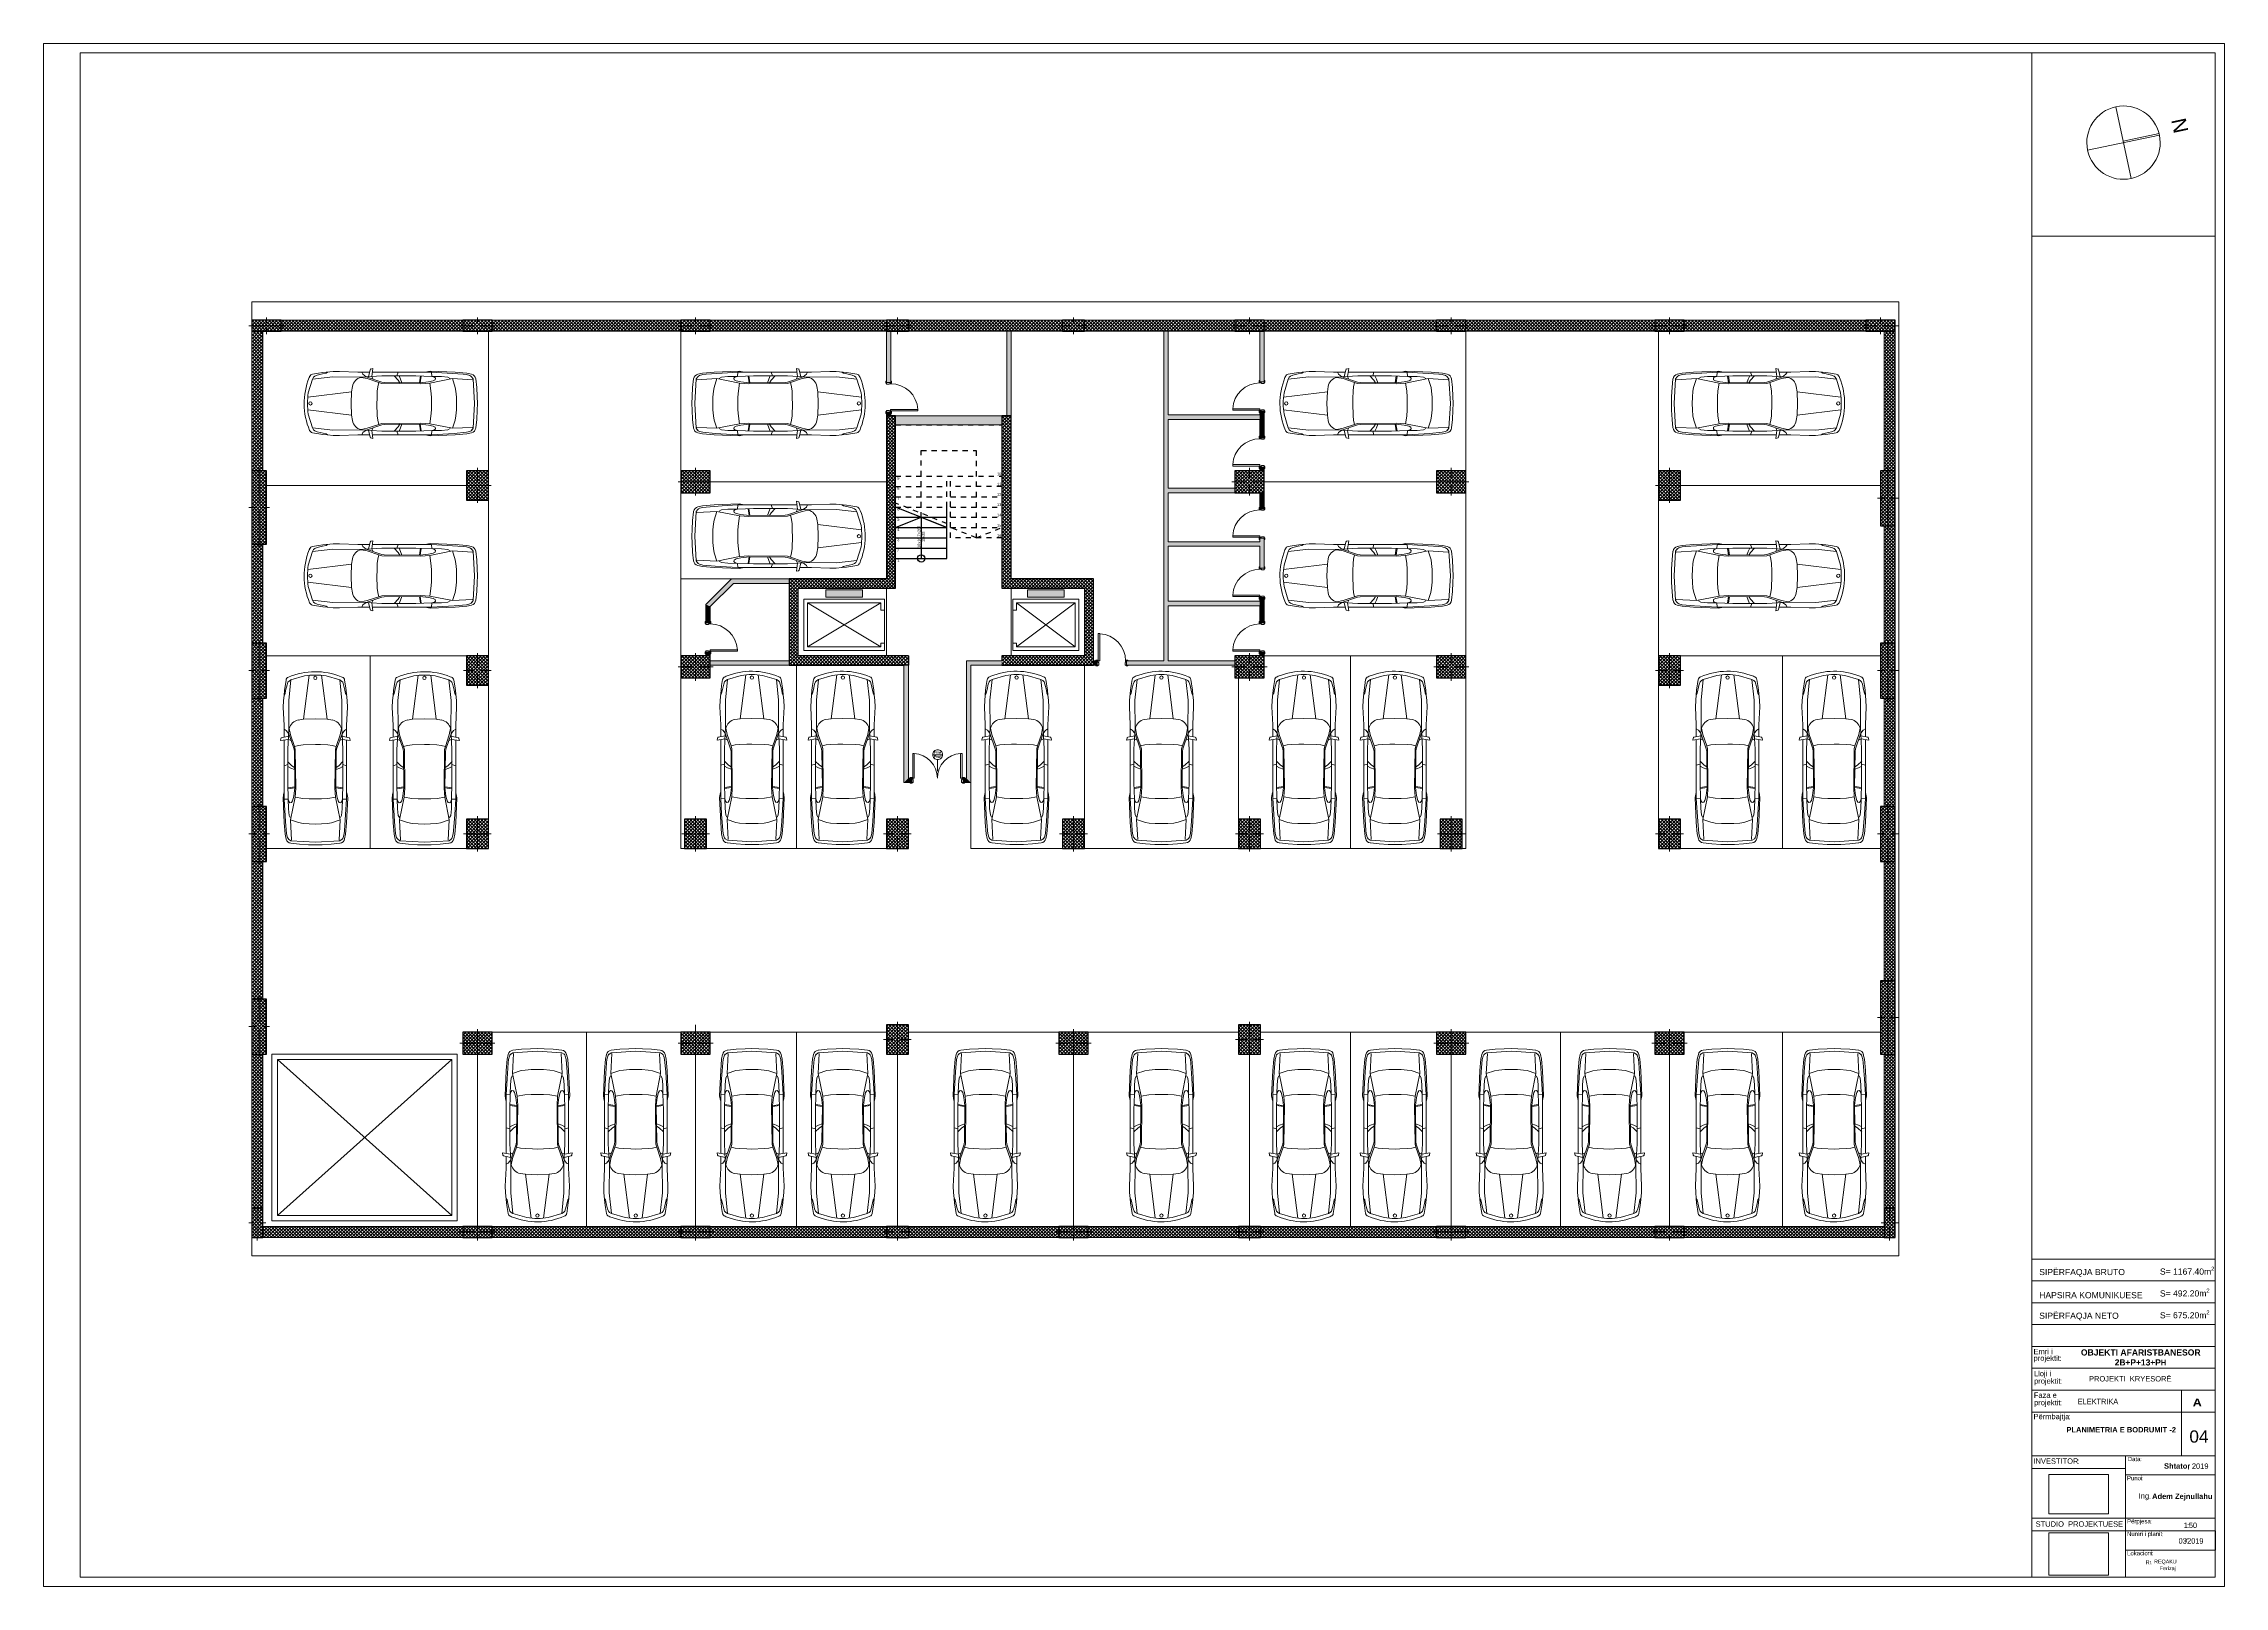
# Model space of a CAD drawing. Header units: millimetres. Extents: x 533892 to 593342, y -930649 to -888599.
import ezdxf
from ezdxf.enums import TextEntityAlignment as Align

# ---------------------------------------------------------------- set-up
doc = ezdxf.new("R2010")
doc.units = ezdxf.units.MM
doc.header["$MEASUREMENT"] = 0
doc.header["$XCLIPFRAME"] = 0
doc.linetypes.add('Dashed', pattern=[282.222223, 141.111112, -141.111112])
for name, color, linetype, lineweight in [('2D Drafting - General_Pen_No__1', 7, 'Continuous', 13), ('Drawing & Figure_Pen_No__1', 7, 'Continuous', 13), ('Structural - Bearing_Pen_No__1', 7, 'Continuous', 13), ('Structural - Bearing_Pen_No__2', 8, 'Continuous', 15), ('Structural - Bearing_Pen_No__55', 214, 'Continuous', 25)]:
    doc.layers.add(name, color=color, linetype=linetype, lineweight=lineweight)
for name, color, linetype, lineweight, true_color in [('2D Drafting - General_Pen_No__61', 251, 'Continuous', 20, 0x6a6a6a), ('aaa mobilje_Pen_No__61', 251, 'Continuous', 20, 0x6a6a6a), ('ARCHICAD Doors_Pen_No__61', 251, 'Continuous', 20, 0x6a6a6a), ('ARCHICAD Doors_Pen_No__88', 20, 'Continuous', 20, 0xfd4435), ('Drawing & Figure_Pen_No__5', 161, 'Continuous', 25, 0x40a5ff), ('Drawing & Figure_Pen_No__61', 251, 'Continuous', 20, 0x6a6a6a), ('Drawing & Figure_Pen_No__68', 20, 'Continuous', 20, 0xfd4435), ('Drawing & Figure_Pen_No__88', 20, 'Continuous', 20, 0xfd4435), ('Drawing & Figure_Pen_No__90', 132, 'Continuous', 20, 0x00bfbf), ('Structural - Bearing_Pen_No__48', 14, 'Continuous', 25, 0xa80f02), ('Structural - Bearing_Pen_No__61', 251, 'Continuous', 20, 0x6a6a6a)]:
    doc.layers.add(name, color=color, linetype=linetype, lineweight=lineweight, true_color=true_color)
doc.layers.add('Drawing & Figure', color=7, linetype='Continuous')
doc.layers.add('Structural - Bearing', color=7, linetype='Continuous')
doc.styles.add('GENERATED_STYLE_1', font='arial.ttf')
doc.styles.add('GENERATED_STYLE_2', font='arialbd.ttf')
doc.styles.add('GENERATED_STYLE_3', font='ARIALN.TTF')
doc.styles.add('GENERATED_STYLE_4', font='')
doc.styles.add('GENERATED_STYLE_5', font='ARIALNB.TTF')
doc.styles.get('GENERATED_STYLE_4').set_extended_font_data('Arial Black')
picture_1 = doc.add_image_def('image1.png', size_in_pixel=(766, 502))
picture_2 = doc.add_image_def('image2.bmp', size_in_pixel=(703, 497))
pattern_1 = [(45, (0, 0), (-45.961939, 45.961939), []), (135, (0, 0), (45.961939, 45.961939), [])]

# ---------------------------------------------------------------- blocks, each defined once
blk = doc.blocks.new('Slab_1', base_point=(539566, -895640))
at = {"layer": 'Structural - Bearing_Pen_No__1', "color": 7, "linetype": 'Continuous', "lineweight": 13, "flags": 128}
for points in [[(539566, -895640), (584466, -895640), (584466, -921640), (539566, -921640)], [(554466, -905290), (556866, -905290), (556866, -903440), (554466, -903440)], [(560266, -905290), (562266, -905290), (562266, -903440), (560266, -903440)]]:
    blk.add_lwpolyline(points, close=True, dxfattribs=at)
blk = doc.blocks.new('Wall_1', base_point=(562516, -903190))
at = {"layer": 'Structural - Bearing', "linetype": 'Continuous', "lineweight": 0, "true_color": 0x000000}
h = blk.add_hatch(dxfattribs=at)
h.set_pattern_fill('CONCRETE_BLOCK', color=18, style=0, pattern_type=2)
h.set_pattern_definition(pattern_1)
h.paths.add_polyline_path([(562516, -903190), (560266, -903190), (560266, -903440), (562266, -903440)])
at = {"layer": 'Structural - Bearing_Pen_No__48', "color": 14, "linetype": 'Continuous', "lineweight": 25, "true_color": 0xa80f02, "flags": 128}
for points in [[(562516, -903190), (560266, -903190)], [(560266, -903440), (562266, -903440)]]:
    blk.add_lwpolyline(points, dxfattribs=at)
blk = doc.blocks.new('Wall_2', base_point=(554216, -905540))
at = {"layer": 'Structural - Bearing', "linetype": 'Continuous', "lineweight": 0, "true_color": 0x000000}
h = blk.add_hatch(dxfattribs=at)
h.set_pattern_fill('CONCRETE_BLOCK', color=18, style=0, pattern_type=2)
h.set_pattern_definition(pattern_1)
h.paths.add_polyline_path([(554466, -905290), (554466, -903440), (554216, -903190), (554216, -905540)])
at = {"layer": 'Structural - Bearing_Pen_No__48', "color": 14, "linetype": 'Continuous', "lineweight": 25, "true_color": 0xa80f02, "flags": 128}
for points in [[(554216, -903190), (554216, -905540)], [(554466, -905290), (554466, -903440)]]:
    blk.add_lwpolyline(points, dxfattribs=at)
blk = doc.blocks.new('Wall_3', base_point=(554216, -903190))
at = {"layer": 'Structural - Bearing', "linetype": 'Continuous', "lineweight": 0, "true_color": 0x000000}
h = blk.add_hatch(dxfattribs=at)
h.set_pattern_fill('CONCRETE_BLOCK', color=18, style=0, pattern_type=2)
h.set_pattern_definition(pattern_1)
h.paths.add_polyline_path([(554466, -903440), (557116, -903440), (556866, -903190), (554216, -903190)])
at = {"layer": 'Structural - Bearing_Pen_No__48', "color": 14, "linetype": 'Continuous', "lineweight": 25, "true_color": 0xa80f02, "flags": 128}
for points in [[(556866, -903190), (554216, -903190)], [(554466, -903440), (557116, -903440)]]:
    blk.add_lwpolyline(points, dxfattribs=at)
blk = doc.blocks.new('Wall_4', base_point=(557116, -903190))
at = {"layer": 'Structural - Bearing', "linetype": 'Continuous', "lineweight": 0, "true_color": 0x000000}
h = blk.add_hatch(dxfattribs=at)
h.set_pattern_fill('CONCRETE_BLOCK', color=18, style=0, pattern_type=2)
h.set_pattern_definition(pattern_1)
h.paths.add_polyline_path([(557116, -903440), (557116, -898740), (556866, -898740), (556866, -903190)])
at = {"layer": 'Structural - Bearing_Pen_No__48', "color": 14, "linetype": 'Continuous', "lineweight": 25, "true_color": 0xa80f02, "flags": 128}
for points in [[(557116, -898740), (556866, -898740)], [(556866, -898740), (556866, -903190)], [(557116, -903440), (557116, -898740)]]:
    blk.add_lwpolyline(points, dxfattribs=at)
blk = doc.blocks.new('Wall_5', base_point=(560016, -898740))
at = {"layer": 'Structural - Bearing', "linetype": 'Continuous', "lineweight": 0, "true_color": 0x000000}
h = blk.add_hatch(dxfattribs=at)
h.set_pattern_fill('CONCRETE_BLOCK', color=18, style=0, pattern_type=2)
h.set_pattern_definition(pattern_1)
h.paths.add_polyline_path([(560016, -898740), (560016, -903440), (560266, -903440), (560266, -898740)])
at = {"layer": 'Structural - Bearing_Pen_No__48', "color": 14, "linetype": 'Continuous', "lineweight": 25, "true_color": 0xa80f02, "flags": 128}
for points in [[(560016, -898740), (560016, -903440)], [(560266, -898740), (560016, -898740)], [(560266, -903190), (560266, -898740)], [(560016, -903440), (560266, -903440)]]:
    blk.add_lwpolyline(points, dxfattribs=at)
blk = doc.blocks.new('Wall_6', base_point=(554216, -905540))
at = {"layer": 'Structural - Bearing', "linetype": 'Continuous', "lineweight": 0, "true_color": 0x000000}
h = blk.add_hatch(dxfattribs=at)
h.set_pattern_fill('CONCRETE_BLOCK', color=18, style=0, pattern_type=2)
h.set_pattern_definition(pattern_1)
h.paths.add_polyline_path([(554216, -905540), (557346, -905540), (557466, -905290), (554466, -905290)])
h = blk.add_hatch(dxfattribs=at)
h.set_pattern_fill('CONCRETE_BLOCK', color=18, style=0, pattern_type=2)
h.set_pattern_definition(pattern_1)
h.paths.add_polyline_path([(557346, -905540), (557466, -905540), (557466, -905290)])
at = {"layer": 'Structural - Bearing_Pen_No__48', "color": 14, "linetype": 'Continuous', "lineweight": 25, "true_color": 0xa80f02}
blk.add_line((557466, -905540), (557346, -905540), dxfattribs=at)
at = {"layer": 'Structural - Bearing_Pen_No__48', "color": 14, "linetype": 'Continuous', "lineweight": 25, "true_color": 0xa80f02, "flags": 128}
for points in [[(557466, -905290), (554466, -905290)], [(557466, -905290), (557466, -905540)], [(554216, -905540), (557346, -905540)]]:
    blk.add_lwpolyline(points, dxfattribs=at)
blk = doc.blocks.new('Wall_7', base_point=(562516, -905540))
at = {"layer": 'Structural - Bearing', "linetype": 'Continuous', "lineweight": 0, "true_color": 0x000000}
h = blk.add_hatch(dxfattribs=at)
h.set_pattern_fill('CONCRETE_BLOCK', color=18, style=0, pattern_type=2)
h.set_pattern_definition(pattern_1)
h.paths.add_polyline_path([(562266, -905290), (560016, -905290), (560016, -905540), (562516, -905540)])
at = {"layer": 'Structural - Bearing_Pen_No__48', "color": 14, "linetype": 'Continuous', "lineweight": 25, "true_color": 0xa80f02, "flags": 128}
for points in [[(562266, -905290), (560016, -905290)], [(560016, -905290), (560016, -905420)], [(560016, -905540), (562516, -905540)]]:
    blk.add_lwpolyline(points, dxfattribs=at)
blk = doc.blocks.new('Wall_8', base_point=(562516, -905540))
at = {"layer": 'Structural - Bearing', "linetype": 'Continuous', "lineweight": 0, "true_color": 0x000000}
h = blk.add_hatch(dxfattribs=at)
h.set_pattern_fill('CONCRETE_BLOCK', color=18, style=0, pattern_type=2)
h.set_pattern_definition(pattern_1)
h.paths.add_polyline_path([(562516, -905540), (562516, -903190), (562266, -903440), (562266, -905290)])
at = {"layer": 'Structural - Bearing_Pen_No__48', "color": 14, "linetype": 'Continuous', "lineweight": 25, "true_color": 0xa80f02, "flags": 128}
for points in [[(562266, -903440), (562266, -905290)], [(562516, -905540), (562516, -903190)]]:
    blk.add_lwpolyline(points, dxfattribs=at)
blk = doc.blocks.new('Wall_9', base_point=(584366, -921140))
at = {"layer": 'Structural - Bearing_Pen_No__61', "linetype": 'Continuous', "lineweight": 20, "true_color": 0x6a6a6a}
h = blk.add_hatch(dxfattribs=at)
h.set_pattern_fill('CONCRETE_BLOCK', color=251, style=0, pattern_type=2)
h.set_pattern_definition(pattern_1)
h.paths.add_polyline_path([(584066, -900240), (584366, -900240), (584366, -896440), (584066, -896440)])
h = blk.add_hatch(dxfattribs=at)
h.set_pattern_fill('CONCRETE_BLOCK', color=251, style=0, pattern_type=2)
h.set_pattern_definition(pattern_1)
h.paths.add_polyline_path([(584066, -904940), (584366, -904940), (584366, -901740), (584066, -901740)])
h = blk.add_hatch(dxfattribs=at)
h.set_pattern_fill('CONCRETE_BLOCK', color=251, style=0, pattern_type=2)
h.set_pattern_definition(pattern_1)
h.paths.add_polyline_path([(584066, -909390), (584366, -909390), (584366, -906440), (584066, -906440)])
h = blk.add_hatch(dxfattribs=at)
h.set_pattern_fill('CONCRETE_BLOCK', color=251, style=0, pattern_type=2)
h.set_pattern_definition(pattern_1)
h.paths.add_polyline_path([(584066, -914140), (584366, -914140), (584366, -910890), (584066, -910890)])
h = blk.add_hatch(dxfattribs=at)
h.set_pattern_fill('CONCRETE_BLOCK', color=251, style=0, pattern_type=2)
h.set_pattern_definition(pattern_1)
h.paths.add_polyline_path([(584066, -920340), (584366, -920340), (584366, -916140), (584066, -916140)])
at = {"layer": 'Structural - Bearing_Pen_No__1', "color": 7, "linetype": 'Continuous', "lineweight": 13, "flags": 128}
for points in [[(584066, -896440), (584066, -900240)], [(584366, -921140), (584366, -896140)], [(584066, -901740), (584066, -904940)], [(584066, -906440), (584066, -909390)], [(584066, -910890), (584066, -914140)], [(584066, -916140), (584066, -920840)]]:
    blk.add_lwpolyline(points, dxfattribs=at)
blk = doc.blocks.new('Wall_10', base_point=(539566, -921140))
at = {"layer": 'Structural - Bearing_Pen_No__61', "linetype": 'Continuous', "lineweight": 20, "true_color": 0x6a6a6a}
h = blk.add_hatch(dxfattribs=at)
h.set_pattern_fill('CONCRETE_BLOCK', color=251, style=0, pattern_type=2)
h.set_pattern_definition(pattern_1)
h.paths.add_polyline_path([(539866, -920840), (539866, -921140), (545316, -921140), (545316, -920840)])
h = blk.add_hatch(dxfattribs=at)
h.set_pattern_fill('CONCRETE_BLOCK', color=251, style=0, pattern_type=2)
h.set_pattern_definition(pattern_1)
h.paths.add_polyline_path([(546116, -920840), (546116, -921140), (551266, -921140), (551266, -920840)])
h = blk.add_hatch(dxfattribs=at)
h.set_pattern_fill('CONCRETE_BLOCK', color=251, style=0, pattern_type=2)
h.set_pattern_definition(pattern_1)
h.paths.add_polyline_path([(552066, -920840), (552066, -921140), (556866, -921140), (556866, -920840)])
h = blk.add_hatch(dxfattribs=at)
h.set_pattern_fill('CONCRETE_BLOCK', color=251, style=0, pattern_type=2)
h.set_pattern_definition(pattern_1)
h.paths.add_polyline_path([(557466, -920840), (557466, -921140), (561566, -921140), (561566, -920840)])
h = blk.add_hatch(dxfattribs=at)
h.set_pattern_fill('CONCRETE_BLOCK', color=251, style=0, pattern_type=2)
h.set_pattern_definition(pattern_1)
h.paths.add_polyline_path([(562366, -920840), (562366, -921140), (566466, -921140), (566466, -920840)])
h = blk.add_hatch(dxfattribs=at)
h.set_pattern_fill('CONCRETE_BLOCK', color=251, style=0, pattern_type=2)
h.set_pattern_definition(pattern_1)
h.paths.add_polyline_path([(567066, -920840), (567066, -921140), (571866, -921140), (571866, -920840)])
h = blk.add_hatch(dxfattribs=at)
h.set_pattern_fill('CONCRETE_BLOCK', color=251, style=0, pattern_type=2)
h.set_pattern_definition(pattern_1)
h.paths.add_polyline_path([(572666, -920840), (572666, -921140), (577816, -921140), (577816, -920840)])
h = blk.add_hatch(dxfattribs=at)
h.set_pattern_fill('CONCRETE_BLOCK', color=251, style=0, pattern_type=2)
h.set_pattern_definition(pattern_1)
h.paths.add_polyline_path([(578616, -920840), (578616, -921140), (584066, -921140), (584066, -920840)])
at = {"layer": 'Structural - Bearing_Pen_No__1', "color": 7, "linetype": 'Continuous', "lineweight": 13, "flags": 128}
for points in [[(584066, -920840), (539866, -920840)], [(539566, -921140), (584366, -921140)]]:
    blk.add_lwpolyline(points, dxfattribs=at)
blk = doc.blocks.new('Wall_11', base_point=(539566, -896140))
at = {"layer": 'Structural - Bearing_Pen_No__61', "linetype": 'Continuous', "lineweight": 20, "true_color": 0x6a6a6a}
h = blk.add_hatch(dxfattribs=at)
h.set_pattern_fill('CONCRETE_BLOCK', color=251, style=0, pattern_type=2)
h.set_pattern_definition(pattern_1)
h.paths.add_polyline_path([(539866, -896440), (539566, -896440), (539566, -900240), (539866, -900240)])
h = blk.add_hatch(dxfattribs=at)
h.set_pattern_fill('CONCRETE_BLOCK', color=251, style=0, pattern_type=2)
h.set_pattern_definition(pattern_1)
h.paths.add_polyline_path([(539866, -902240), (539566, -902240), (539566, -904940), (539866, -904940)])
h = blk.add_hatch(dxfattribs=at)
h.set_pattern_fill('CONCRETE_BLOCK', color=251, style=0, pattern_type=2)
h.set_pattern_definition(pattern_1)
h.paths.add_polyline_path([(539866, -906440), (539566, -906440), (539566, -909390), (539866, -909390)])
h = blk.add_hatch(dxfattribs=at)
h.set_pattern_fill('CONCRETE_BLOCK', color=251, style=0, pattern_type=2)
h.set_pattern_definition(pattern_1)
h.paths.add_polyline_path([(539866, -910890), (539566, -910890), (539566, -914640), (539866, -914640)])
h = blk.add_hatch(dxfattribs=at)
h.set_pattern_fill('CONCRETE_BLOCK', color=251, style=0, pattern_type=2)
h.set_pattern_definition(pattern_1)
h.paths.add_polyline_path([(539866, -916140), (539566, -916140), (539566, -920340), (539866, -920340)])
at = {"layer": 'Structural - Bearing_Pen_No__1', "color": 7, "linetype": 'Continuous', "lineweight": 13, "flags": 128}
for points in [[(539566, -896140), (539566, -921140)], [(539866, -900240), (539866, -896440)], [(539866, -904940), (539866, -902240)], [(539866, -909390), (539866, -906440)], [(539866, -914640), (539866, -910890)], [(539866, -920840), (539866, -916140)]]:
    blk.add_lwpolyline(points, dxfattribs=at)
blk = doc.blocks.new('Wall_12', base_point=(539566, -896140))
at = {"layer": 'Structural - Bearing_Pen_No__61', "linetype": 'Continuous', "lineweight": 20, "true_color": 0x6a6a6a}
h = blk.add_hatch(dxfattribs=at)
h.set_pattern_fill('CONCRETE_BLOCK', color=251, style=0, pattern_type=2)
h.set_pattern_definition(pattern_1)
h.paths.add_polyline_path([(545316, -896440), (545316, -896140), (540366, -896140), (540366, -896440)])
h = blk.add_hatch(dxfattribs=at)
h.set_pattern_fill('CONCRETE_BLOCK', color=251, style=0, pattern_type=2)
h.set_pattern_definition(pattern_1)
h.paths.add_polyline_path([(551266, -896440), (551266, -896140), (546116, -896140), (546116, -896440)])
h = blk.add_hatch(dxfattribs=at)
h.set_pattern_fill('CONCRETE_BLOCK', color=251, style=0, pattern_type=2)
h.set_pattern_definition(pattern_1)
h.paths.add_polyline_path([(556866, -896440), (556866, -896140), (552066, -896140), (552066, -896440)])
h = blk.add_hatch(dxfattribs=at)
h.set_pattern_fill('CONCRETE_BLOCK', color=251, style=0, pattern_type=2)
h.set_pattern_definition(pattern_1)
h.paths.add_polyline_path([(561666, -896440), (561666, -896140), (557466, -896140), (557466, -896440)])
h = blk.add_hatch(dxfattribs=at)
h.set_pattern_fill('CONCRETE_BLOCK', color=251, style=0, pattern_type=2)
h.set_pattern_definition(pattern_1)
h.paths.add_polyline_path([(566366, -896440), (566366, -896140), (562266, -896140), (562266, -896440)])
h = blk.add_hatch(dxfattribs=at)
h.set_pattern_fill('CONCRETE_BLOCK', color=251, style=0, pattern_type=2)
h.set_pattern_definition(pattern_1)
h.paths.add_polyline_path([(571866, -896440), (571866, -896140), (567166, -896140), (567166, -896440)])
h = blk.add_hatch(dxfattribs=at)
h.set_pattern_fill('CONCRETE_BLOCK', color=251, style=0, pattern_type=2)
h.set_pattern_definition(pattern_1)
h.paths.add_polyline_path([(577816, -896440), (577816, -896140), (572666, -896140), (572666, -896440)])
h = blk.add_hatch(dxfattribs=at)
h.set_pattern_fill('CONCRETE_BLOCK', color=251, style=0, pattern_type=2)
h.set_pattern_definition(pattern_1)
h.paths.add_polyline_path([(583566, -896440), (583566, -896140), (578616, -896140), (578616, -896440)])
at = {"layer": 'Structural - Bearing_Pen_No__1', "color": 7, "linetype": 'Continuous', "lineweight": 13, "flags": 128}
for points in [[(584366, -896140), (539566, -896140)], [(539866, -896440), (584066, -896440)]]:
    blk.add_lwpolyline(points, dxfattribs=at)
blk = doc.blocks.new('D1 14')
at = {"layer": 'ARCHICAD Doors_Pen_No__61', "color": 251, "linetype": 'Continuous', "lineweight": 20, "true_color": 0x6a6a6a}
for p, q in [((372, 744), (332, 744)), ((332, 744), (332, 0)), ((372, 0), (372, 744)), ((-387, 24), (-437, 24)), ((-437, 24), (-437, 5)), ((-437, 5), (-387, 5)), ((-400, 5), (-437, 5)), ((-375, 5), (-400, 5)), ((-400, 5), (-400, 0)), ((-400, 0), (-400, 5)), ((-400, 0), (-375, 0)), ((-372, 0), (-400, 0)), ((-400, 0), (-400, -115)), ((-400, -115), (-400, 0)), ((-387, 5), (-387, 24)), ((-375, 0), (-375, 5)), ((-372, -40), (-372, 0)), ((332, 0), (372, 0)), ((400, 0), (372, 0)), ((372, 0), (372, -40)), ((400, 5), (375, 5)), ((375, 5), (375, 0)), ((375, 0), (400, 0)), ((437, 24), (387, 24)), ((387, 24), (387, 5)), ((387, 5), (437, 5)), ((400, 0), (400, 5)), ((400, 0), (400, 5)), ((400, 5), (437, 5)), ((400, -115), (400, 0)), ((400, -115), (400, 0)), ((437, 5), (437, 24)), ((-387, -115), (-437, -115)), ((-437, -115), (-437, -134)), ((-400, -115), (-437, -115)), ((-437, -134), (-387, -134)), ((-400, -115), (-360, -115)), ((-387, -134), (-387, -115)), ((-360, -40), (-372, -40)), ((-360, -115), (-360, -40)), ((372, -40), (360, -40)), ((360, -40), (360, -115)), ((360, -115), (400, -115)), ((437, -115), (387, -115)), ((387, -115), (387, -134)), ((387, -134), (437, -134)), ((400, -115), (437, -115)), ((437, -134), (437, -115))]:
    blk.add_line(p, q, dxfattribs=at)
blk.add_arc((372, 0), 744, 93.0819, 180, dxfattribs=at)
blk = doc.blocks.new('Wall_13', base_point=(556866, -898740))
at = {"layer": 'Structural - Bearing_Pen_No__2', "linetype": 'Continuous', "lineweight": 15}
for points in [[(556986, -896440), (556866, -896440), (556866, -897840), (556981, -897840), (556986, -897840)], [(556866, -898740), (556986, -898740), (556986, -898640), (556981, -898640), (556866, -898640)]]:
    blk.add_hatch(color=8, dxfattribs=at).paths.add_polyline_path(points)
at = {"layer": 'Structural - Bearing_Pen_No__1', "color": 7, "linetype": 'Continuous', "lineweight": 13}
for p, q in [((556866, -897840), (556866, -897803)), ((556866, -897840), (556981, -897840)), ((556981, -897840), (556986, -897840)), ((556986, -897840), (556986, -897803)), ((556866, -898640), (556866, -898677)), ((556866, -898640), (556981, -898640)), ((556981, -898640), (556986, -898640)), ((556986, -898640), (556986, -898677))]:
    blk.add_line(p, q, dxfattribs=at)
at = {"layer": 'Structural - Bearing_Pen_No__1', "color": 7, "linetype": 'Continuous', "lineweight": 13, "flags": 128}
for points in [[(556866, -896440), (556866, -897840)], [(556986, -897840), (556986, -896440)], [(556866, -898640), (556866, -898740)], [(556866, -898740), (556986, -898740)], [(556986, -898740), (556986, -898640)]]:
    blk.add_lwpolyline(points, dxfattribs=at)
at = {"layer": 'ARCHICAD Doors_Pen_No__61', "color": 251, "linetype": 'Continuous', "lineweight": 20, "true_color": 0x6a6a6a, "zscale": 1000, "rotation": 270}
blk.add_blockref('D1 14', (556981, -898240), dxfattribs=at)
blk = doc.blocks.new('Wall_14', base_point=(557117, -898740))
at = {"layer": 'Structural - Bearing_Pen_No__2', "linetype": 'Continuous', "lineweight": 15}
blk.add_hatch(color=8, dxfattribs=at).paths.add_polyline_path([(557117, -898990), (560015, -898990), (560015, -898740), (557117, -898740)])
at = {"layer": 'Structural - Bearing_Pen_No__1', "color": 7, "linetype": 'Continuous', "lineweight": 13, "flags": 128}
for points in [[(560015, -898740), (557117, -898740)], [(557117, -898740), (557117, -898990)], [(560015, -898990), (560015, -898740)], [(557117, -898990), (560015, -898990)]]:
    blk.add_lwpolyline(points, dxfattribs=at)
blk = doc.blocks.new('Wall_15', base_point=(557466, -908740))
at = {"layer": 'Structural - Bearing_Pen_No__2', "linetype": 'Continuous', "lineweight": 15}
blk.add_hatch(color=8, dxfattribs=at).paths.add_polyline_path([(557346, -905540), (557346, -908740), (557466, -908620), (557466, -905540)])
at = {"layer": 'Structural - Bearing_Pen_No__1', "color": 7, "linetype": 'Continuous', "lineweight": 13, "flags": 128}
for points in [[(557346, -905540), (557346, -908740)], [(557466, -908620), (557466, -905540)]]:
    blk.add_lwpolyline(points, dxfattribs=at)
at = {"layer": 'Structural - Bearing_Pen_No__48', "color": 14, "linetype": 'Continuous', "lineweight": 25, "true_color": 0xa80f02}
blk.add_line((557466, -905540), (557346, -905540), dxfattribs=at)
blk = doc.blocks.new('Wall_16', base_point=(559166, -905540))
at = {"layer": 'Structural - Bearing_Pen_No__2', "linetype": 'Continuous', "lineweight": 15}
blk.add_hatch(color=8, dxfattribs=at).paths.add_polyline_path([(559046, -905420), (559046, -908620), (559166, -908740), (559166, -905540)])
at = {"layer": 'Structural - Bearing_Pen_No__1', "color": 7, "linetype": 'Continuous', "lineweight": 13, "flags": 128}
for points in [[(559046, -905420), (559046, -908620)], [(559166, -908740), (559166, -905540)]]:
    blk.add_lwpolyline(points, dxfattribs=at)
blk = doc.blocks.new('D2 14')
at = {"layer": 'ARCHICAD Doors_Pen_No__88', "color": 20, "linetype": 'Continuous', "lineweight": 20, "true_color": 0xfd4435}
for p, q in [((-672, 0), (-672, 672)), ((-672, 672), (-632, 672)), ((-632, 672), (-632, 0)), ((672, 672), (632, 672)), ((632, 672), (632, 0)), ((672, 0), (672, 672)), ((-737, 0), (-737, 19)), ((-737, 19), (-687, 19)), ((-687, 0), (-737, 0)), ((-700, 0), (-737, 0)), ((-672, 0), (-700, 0)), ((-700, 0), (-700, -115)), ((-700, 0), (-700, -115)), ((-687, 19), (-687, 0)), ((-672, -40), (-672, 0)), ((-632, 0), (-672, 0)), ((632, 0), (672, 0)), ((700, 0), (672, 0)), ((672, 0), (672, -40)), ((687, 19), (737, 19)), ((687, 0), (687, 19)), ((737, 0), (687, 0)), ((700, -115), (700, 0)), ((700, 0), (700, -115)), ((700, 0), (737, 0)), ((737, 19), (737, 0)), ((-737, -139), (-737, -120)), ((-737, -120), (-687, -120)), ((-700, -120), (-737, -120)), ((-687, -139), (-737, -139)), ((-700, -120), (-700, -115)), ((-700, -115), (-675, -115)), ((-700, -115), (-660, -115)), ((-700, -115), (-700, -120)), ((-675, -120), (-700, -120)), ((-687, -120), (-687, -139)), ((-675, -115), (-675, -120)), ((-660, -40), (-672, -40)), ((-660, -115), (-660, -40)), ((672, -40), (660, -40)), ((660, -40), (660, -115)), ((660, -115), (700, -115)), ((675, -120), (675, -115)), ((675, -115), (700, -115)), ((700, -120), (675, -120)), ((687, -120), (737, -120)), ((687, -139), (687, -120)), ((737, -139), (687, -139)), ((700, -115), (700, -120)), ((700, -115), (700, -120)), ((700, -120), (737, -120)), ((737, -120), (737, -139))]:
    blk.add_line(p, q, dxfattribs=at)
for centre, start, end in [((-672, 0), 0, 86.59356), ((672, 0), 93.40644, 180)]:
    blk.add_arc(centre, 672, start, end, dxfattribs=at)
blk = doc.blocks.new('Wall_17', base_point=(557466, -908740))
at = {"layer": 'Structural - Bearing_Pen_No__2', "linetype": 'Continuous', "lineweight": 15}
for points in [[(557346, -908740), (557556, -908740), (557556, -908735), (557556, -908620), (557466, -908620)], [(558956, -908620), (558956, -908735), (558956, -908740), (559166, -908740), (559046, -908620)]]:
    blk.add_hatch(color=8, dxfattribs=at).paths.add_polyline_path(points)
at = {"layer": 'Structural - Bearing_Pen_No__1', "color": 7, "linetype": 'Continuous', "lineweight": 13}
for p, q in [((557556, -908620), (557519, -908620)), ((557556, -908740), (557519, -908740)), ((557556, -908620), (557556, -908735)), ((557556, -908735), (557556, -908740)), ((558956, -908620), (558993, -908620)), ((558956, -908620), (558956, -908735)), ((558956, -908735), (558956, -908740)), ((558956, -908740), (558993, -908740))]:
    blk.add_line(p, q, dxfattribs=at)
at = {"layer": 'Structural - Bearing_Pen_No__1', "color": 7, "linetype": 'Continuous', "lineweight": 13, "flags": 128}
for points in [[(557346, -908740), (557556, -908740)], [(557556, -908620), (557466, -908620)], [(559046, -908620), (558956, -908620)], [(558956, -908740), (559166, -908740)]]:
    blk.add_lwpolyline(points, dxfattribs=at)
at = {"layer": 'ARCHICAD Doors_Pen_No__88', "color": 20, "linetype": 'Continuous', "lineweight": 20, "true_color": 0xfd4435, "zscale": 1000}
blk.add_blockref('D2 14', (558256, -908620), dxfattribs=at)
blk = doc.blocks.new('Wall_18', base_point=(559166, -905540))
at = {"layer": 'Structural - Bearing_Pen_No__2', "linetype": 'Continuous', "lineweight": 15}
blk.add_hatch(color=8, dxfattribs=at).paths.add_polyline_path([(559166, -905540), (560016, -905540), (560016, -905420), (559046, -905420)])
at = {"layer": 'Structural - Bearing_Pen_No__1', "color": 7, "linetype": 'Continuous', "lineweight": 13, "flags": 128}
for points in [[(560016, -905420), (559046, -905420)], [(559166, -905540), (560016, -905540)]]:
    blk.add_lwpolyline(points, dxfattribs=at)
blk = doc.blocks.new('Wall_19', base_point=(562516, -905540))
at = {"layer": 'Structural - Bearing_Pen_No__2', "linetype": 'Continuous', "lineweight": 15}
for points in [[(562516, -905420), (562516, -905540), (562616, -905540), (562616, -905425), (562616, -905420)], [(563416, -905425), (563416, -905540), (566366, -905540), (566366, -905420), (563416, -905420)]]:
    blk.add_hatch(color=8, dxfattribs=at).paths.add_polyline_path(points)
at = {"layer": 'Structural - Bearing_Pen_No__1', "color": 7, "linetype": 'Continuous', "lineweight": 13}
for p, q in [((562616, -905420), (562579, -905420)), ((562616, -905425), (562616, -905420)), ((563416, -905420), (563453, -905420)), ((563416, -905425), (563416, -905420)), ((562616, -905540), (562579, -905540)), ((562616, -905540), (562616, -905425)), ((563416, -905540), (563416, -905425)), ((563416, -905540), (563453, -905540))]:
    blk.add_line(p, q, dxfattribs=at)
at = {"layer": 'Structural - Bearing_Pen_No__1', "color": 7, "linetype": 'Continuous', "lineweight": 13, "flags": 128}
for points in [[(562616, -905420), (562516, -905420)], [(562516, -905420), (562516, -905540)], [(564426, -905420), (563416, -905420)], [(566366, -905420), (564546, -905420)], [(567166, -905540), (567166, -905420)], [(562516, -905540), (562616, -905540)], [(563416, -905540), (566366, -905540)]]:
    blk.add_lwpolyline(points, dxfattribs=at)
at = {"layer": 'ARCHICAD Doors_Pen_No__61', "color": 251, "linetype": 'Continuous', "lineweight": 20, "true_color": 0x6a6a6a, "xscale": -1, "zscale": 1000}
blk.add_blockref('D1 14', (563016, -905425), dxfattribs=at)
blk = doc.blocks.new('Wall_20', base_point=(567166, -905290))
at = {"layer": 'Structural - Bearing_Pen_No__2', "linetype": 'Continuous', "lineweight": 15}
for points in [[(567046, -896440), (567046, -897820), (567051, -897820), (567166, -897820), (567166, -896440)], [(567046, -899340), (567051, -899340), (567166, -899340), (567166, -898620), (567051, -898620), (567046, -898620)], [(567046, -900240), (567166, -900240), (567166, -900140), (567051, -900140), (567046, -900140)], [(567046, -900840), (567046, -901280), (567051, -901280), (567166, -901280), (567166, -900840)], [(567046, -902900), (567051, -902900), (567166, -902900), (567166, -902080), (567051, -902080), (567046, -902080)], [(567046, -904390), (567051, -904390), (567166, -904390), (567166, -903700), (567051, -903700), (567046, -903700)], [(567046, -905290), (567166, -905290), (567166, -905190), (567051, -905190), (567046, -905190)]]:
    blk.add_hatch(color=8, dxfattribs=at).paths.add_polyline_path(points)
at = {"layer": 'Structural - Bearing_Pen_No__1', "color": 7, "linetype": 'Continuous', "lineweight": 13}
for p, q in [((567046, -897820), (567046, -897783)), ((567051, -897820), (567046, -897820)), ((567166, -897820), (567051, -897820)), ((567166, -897820), (567166, -897783)), ((567046, -898620), (567046, -898657)), ((567051, -898620), (567046, -898620)), ((567166, -898620), (567051, -898620)), ((567166, -898620), (567166, -898657)), ((567046, -899340), (567046, -899303)), ((567051, -899340), (567046, -899340)), ((567166, -899340), (567051, -899340)), ((567166, -899340), (567166, -899303)), ((567046, -900140), (567046, -900177)), ((567051, -900140), (567046, -900140)), ((567166, -900140), (567051, -900140)), ((567166, -900140), (567166, -900177)), ((567046, -901280), (567046, -901243)), ((567166, -901280), (567166, -901243)), ((567051, -901280), (567046, -901280)), ((567166, -901280), (567051, -901280)), ((567046, -902080), (567046, -902117)), ((567051, -902080), (567046, -902080)), ((567166, -902080), (567051, -902080)), ((567166, -902080), (567166, -902117)), ((567046, -902900), (567046, -902863)), ((567051, -902900), (567046, -902900)), ((567166, -902900), (567051, -902900)), ((567166, -902900), (567166, -902863)), ((567046, -903700), (567046, -903737)), ((567051, -903700), (567046, -903700)), ((567166, -903700), (567051, -903700)), ((567166, -903700), (567166, -903737)), ((567046, -904390), (567046, -904353)), ((567051, -904390), (567046, -904390)), ((567166, -904390), (567051, -904390)), ((567166, -904390), (567166, -904353)), ((567046, -905190), (567046, -905227)), ((567051, -905190), (567046, -905190)), ((567166, -905190), (567051, -905190)), ((567166, -905190), (567166, -905227))]:
    blk.add_line(p, q, dxfattribs=at)
at = {"layer": 'Structural - Bearing_Pen_No__1', "color": 7, "linetype": 'Continuous', "lineweight": 13, "flags": 128}
for points in [[(567046, -896440), (567046, -897820)], [(567166, -897820), (567166, -896440)], [(567046, -898620), (567046, -898720)], [(567046, -898840), (567046, -899340)], [(567166, -899340), (567166, -898620)], [(567046, -900140), (567046, -900240)], [(567166, -901280), (567166, -900140)], [(567046, -900840), (567046, -901280)], [(567046, -902080), (567046, -902180)], [(567046, -902300), (567046, -902900)], [(567166, -902900), (567166, -902080)], [(567046, -903700), (567046, -903800)], [(567046, -903920), (567046, -904390)], [(567166, -904390), (567166, -903700)], [(567046, -905190), (567046, -905290)], [(567166, -905290), (567166, -905190)]]:
    blk.add_lwpolyline(points, dxfattribs=at)
at = {"layer": 'ARCHICAD Doors_Pen_No__61', "color": 251, "linetype": 'Continuous', "lineweight": 20, "true_color": 0x6a6a6a, "xscale": -1, "zscale": 1000, "rotation": 90}
for p in [(567051, -898220), (567051, -899740), (567051, -901680), (567051, -903300), (567051, -904790)]:
    blk.add_blockref('D1 14', p, dxfattribs=at)
blk = doc.blocks.new('Wall_21', base_point=(560266, -898740))
at = {"layer": 'Structural - Bearing_Pen_No__2', "linetype": 'Continuous', "lineweight": 15}
blk.add_hatch(color=8, dxfattribs=at).paths.add_polyline_path([(560266, -898740), (560266, -896440), (560146, -896440), (560146, -898740)])
at = {"layer": 'Structural - Bearing_Pen_No__1', "color": 7, "linetype": 'Continuous', "lineweight": 13, "flags": 128}
for points in [[(560266, -896440), (560146, -896440)], [(560146, -896440), (560146, -898740)], [(560266, -898740), (560266, -896440)], [(560146, -898740), (560266, -898740)]]:
    blk.add_lwpolyline(points, dxfattribs=at)
blk = doc.blocks.new('Wall_22', base_point=(564546, -905540))
at = {"layer": 'Structural - Bearing_Pen_No__2', "linetype": 'Continuous', "lineweight": 15}
blk.add_hatch(color=8, dxfattribs=at).paths.add_polyline_path([(564546, -905420), (564546, -896440), (564426, -896440), (564426, -905420)])
at = {"layer": 'Structural - Bearing_Pen_No__1', "color": 7, "linetype": 'Continuous', "lineweight": 13, "flags": 128}
for points in [[(564546, -896440), (564426, -896440)], [(564426, -896440), (564426, -905420)], [(564546, -898720), (564546, -896440)], [(564546, -900720), (564546, -898840)], [(564546, -902180), (564546, -900840)], [(564546, -903800), (564546, -902300)], [(564546, -905420), (564546, -903920)]]:
    blk.add_lwpolyline(points, dxfattribs=at)
blk = doc.blocks.new('Wall_23', base_point=(564546, -903920))
at = {"layer": 'Structural - Bearing_Pen_No__2', "linetype": 'Continuous', "lineweight": 15}
blk.add_hatch(color=8, dxfattribs=at).paths.add_polyline_path([(564546, -903920), (567046, -903920), (567046, -903800), (564546, -903800)])
at = {"layer": 'Structural - Bearing_Pen_No__1', "color": 7, "linetype": 'Continuous', "lineweight": 13, "flags": 128}
for points in [[(567046, -903800), (564546, -903800)], [(564546, -903920), (567046, -903920)]]:
    blk.add_lwpolyline(points, dxfattribs=at)
blk = doc.blocks.new('Wall_24', base_point=(564546, -902300))
at = {"layer": 'Structural - Bearing_Pen_No__2', "linetype": 'Continuous', "lineweight": 15}
blk.add_hatch(color=8, dxfattribs=at).paths.add_polyline_path([(564546, -902300), (567046, -902300), (567046, -902180), (564546, -902180)])
at = {"layer": 'Structural - Bearing_Pen_No__1', "color": 7, "linetype": 'Continuous', "lineweight": 13, "flags": 128}
for points in [[(567046, -902180), (564546, -902180)], [(564546, -902300), (567046, -902300)]]:
    blk.add_lwpolyline(points, dxfattribs=at)
blk = doc.blocks.new('Wall_25', base_point=(564546, -900840))
at = {"layer": 'Structural - Bearing_Pen_No__2', "linetype": 'Continuous', "lineweight": 15}
blk.add_hatch(color=8, dxfattribs=at).paths.add_polyline_path([(566366, -900840), (566366, -900720), (564546, -900720), (564546, -900840)])
at = {"layer": 'Structural - Bearing_Pen_No__1', "color": 7, "linetype": 'Continuous', "lineweight": 13, "flags": 128}
for points in [[(566366, -900720), (564546, -900720)], [(564546, -900840), (567046, -900840)]]:
    blk.add_lwpolyline(points, dxfattribs=at)
blk = doc.blocks.new('Wall_26', base_point=(564546, -898840))
at = {"layer": 'Structural - Bearing_Pen_No__2', "linetype": 'Continuous', "lineweight": 15}
blk.add_hatch(color=8, dxfattribs=at).paths.add_polyline_path([(564546, -898840), (567046, -898840), (567046, -898720), (564546, -898720)])
at = {"layer": 'Structural - Bearing_Pen_No__1', "color": 7, "linetype": 'Continuous', "lineweight": 13, "flags": 128}
for points in [[(567046, -898720), (564546, -898720)], [(564546, -898840), (567046, -898840)]]:
    blk.add_lwpolyline(points, dxfattribs=at)
blk = doc.blocks.new('Wall_27', base_point=(554216, -905540))
at = {"layer": 'Structural - Bearing_Pen_No__2', "linetype": 'Continuous', "lineweight": 15}
blk.add_hatch(color=8, dxfattribs=at).paths.add_polyline_path([(552066, -905420), (552066, -905540), (554216, -905540), (554216, -905420)])
at = {"layer": 'Structural - Bearing_Pen_No__1', "color": 7, "linetype": 'Continuous', "lineweight": 13, "flags": 128}
for points in [[(554216, -905420), (552066, -905420)], [(554216, -905540), (554216, -905420)], [(552066, -905540), (554216, -905540)]]:
    blk.add_lwpolyline(points, dxfattribs=at)
blk = doc.blocks.new('Wall_28', base_point=(552066, -905290))
at = {"layer": 'Structural - Bearing_Pen_No__2', "linetype": 'Continuous', "lineweight": 15}
for points in [[(552066, -903940), (551946, -903890), (551946, -904390), (552061, -904390), (552066, -904390)], [(551946, -905290), (552066, -905290), (552066, -905190), (552061, -905190), (551946, -905190)]]:
    blk.add_hatch(color=8, dxfattribs=at).paths.add_polyline_path(points)
at = {"layer": 'Structural - Bearing_Pen_No__1', "color": 7, "linetype": 'Continuous', "lineweight": 13}
for p, q in [((551946, -904390), (551946, -904353)), ((551946, -904390), (552061, -904390)), ((552061, -904390), (552066, -904390)), ((552066, -904390), (552066, -904353)), ((551946, -905190), (551946, -905227)), ((551946, -905190), (552061, -905190)), ((552061, -905190), (552066, -905190)), ((552066, -905190), (552066, -905227))]:
    blk.add_line(p, q, dxfattribs=at)
at = {"layer": 'Structural - Bearing_Pen_No__1', "color": 7, "linetype": 'Continuous', "lineweight": 13, "flags": 128}
for points in [[(551946, -903890), (551946, -904390)], [(552066, -904390), (552066, -903940)], [(551946, -905190), (551946, -905290)], [(552066, -905290), (552066, -905190)]]:
    blk.add_lwpolyline(points, dxfattribs=at)
at = {"layer": 'ARCHICAD Doors_Pen_No__61', "color": 251, "linetype": 'Continuous', "lineweight": 20, "true_color": 0x6a6a6a, "zscale": 1000, "rotation": 270}
blk.add_blockref('D1 14', (552061, -904790), dxfattribs=at)
blk = doc.blocks.new('Wall_29', base_point=(554216, -903190))
at = {"layer": 'Structural - Bearing_Pen_No__2', "linetype": 'Continuous', "lineweight": 15}
blk.add_hatch(color=8, dxfattribs=at).paths.add_polyline_path([(554216, -903190), (552646, -903190), (552696, -903310), (554216, -903310)])
at = {"layer": 'Structural - Bearing_Pen_No__1', "color": 7, "linetype": 'Continuous', "lineweight": 13, "flags": 128}
for points in [[(554216, -903190), (552646, -903190)], [(552696, -903310), (554216, -903310)], [(554216, -903310), (554216, -903190)]]:
    blk.add_lwpolyline(points, dxfattribs=at)
blk = doc.blocks.new('Wall_30', base_point=(552646, -903190))
at = {"layer": 'Structural - Bearing_Pen_No__2', "linetype": 'Continuous', "lineweight": 15}
blk.add_hatch(color=8, dxfattribs=at).paths.add_polyline_path([(552646, -903190), (551946, -903890), (552066, -903940), (552696, -903310)])
at = {"layer": 'Structural - Bearing_Pen_No__1', "color": 7, "linetype": 'Continuous', "lineweight": 13, "flags": 128}
for points in [[(552646, -903190), (551946, -903890)], [(552066, -903940), (552696, -903310)]]:
    blk.add_lwpolyline(points, dxfattribs=at)
blk = doc.blocks.new('Column_1', base_point=(557166, -896290))
at = {"layer": 'Structural - Bearing', "linetype": 'Continuous', "lineweight": 0, "true_color": 0x000000}
h = blk.add_hatch(dxfattribs=at)
h.set_pattern_fill('CONCRETE_BLOCK', color=18, style=0, pattern_type=2)
h.set_pattern_definition(pattern_1)
h.paths.add_polyline_path([(556866, -896440), (557466, -896440), (557466, -896140), (556866, -896140)])
at = {"layer": 'Structural - Bearing_Pen_No__1', "color": 7, "linetype": 'Continuous', "lineweight": 13}
for p, q in [((557086, -896290), (556786, -896290)), ((557166, -896210), (557166, -896060)), ((557166, -896370), (557166, -896520)), ((557246, -896290), (557546, -896290))]:
    blk.add_line(p, q, dxfattribs=at)
blk.add_point((557166, -896290), dxfattribs=at)
at = {"layer": 'Structural - Bearing_Pen_No__48', "color": 14, "linetype": 'Continuous', "lineweight": 25, "true_color": 0xa80f02, "flags": 128}
blk.add_lwpolyline([(556866, -896440), (557466, -896440), (557466, -896140), (556866, -896140)], close=True, dxfattribs=at)
blk = doc.blocks.new('Column_2', base_point=(561966, -896290))
at = {"layer": 'Structural - Bearing', "linetype": 'Continuous', "lineweight": 0, "true_color": 0x000000}
h = blk.add_hatch(dxfattribs=at)
h.set_pattern_fill('CONCRETE_BLOCK', color=18, style=0, pattern_type=2)
h.set_pattern_definition(pattern_1)
h.paths.add_polyline_path([(561666, -896440), (562266, -896440), (562266, -896140), (561666, -896140)])
at = {"layer": 'Structural - Bearing_Pen_No__1', "color": 7, "linetype": 'Continuous', "lineweight": 13}
for p, q in [((561886, -896290), (561586, -896290)), ((561966, -896210), (561966, -896060)), ((561966, -896370), (561966, -896520)), ((562046, -896290), (562346, -896290))]:
    blk.add_line(p, q, dxfattribs=at)
blk.add_point((561966, -896290), dxfattribs=at)
at = {"layer": 'Structural - Bearing_Pen_No__48', "color": 14, "linetype": 'Continuous', "lineweight": 25, "true_color": 0xa80f02, "flags": 128}
blk.add_lwpolyline([(561666, -896440), (562266, -896440), (562266, -896140), (561666, -896140)], close=True, dxfattribs=at)
blk = doc.blocks.new('Column_3', base_point=(566766, -896290))
at = {"layer": 'Structural - Bearing', "linetype": 'Continuous', "lineweight": 0, "true_color": 0x000000}
h = blk.add_hatch(dxfattribs=at)
h.set_pattern_fill('CONCRETE_BLOCK', color=18, style=0, pattern_type=2)
h.set_pattern_definition(pattern_1)
h.paths.add_polyline_path([(566366, -896440), (567166, -896440), (567166, -896140), (566366, -896140)])
at = {"layer": 'Structural - Bearing_Pen_No__1', "color": 7, "linetype": 'Continuous', "lineweight": 13}
for p, q in [((566686, -896290), (566286, -896290)), ((566766, -896210), (566766, -896060)), ((566766, -896370), (566766, -896520)), ((566846, -896290), (567246, -896290))]:
    blk.add_line(p, q, dxfattribs=at)
blk.add_point((566766, -896290), dxfattribs=at)
at = {"layer": 'Structural - Bearing_Pen_No__48', "color": 14, "linetype": 'Continuous', "lineweight": 25, "true_color": 0xa80f02, "flags": 128}
blk.add_lwpolyline([(566366, -896440), (567166, -896440), (567166, -896140), (566366, -896140)], close=True, dxfattribs=at)
blk = doc.blocks.new('Column_4', base_point=(578216, -896290))
at = {"layer": 'Structural - Bearing', "linetype": 'Continuous', "lineweight": 0, "true_color": 0x000000}
h = blk.add_hatch(dxfattribs=at)
h.set_pattern_fill('CONCRETE_BLOCK', color=18, style=0, pattern_type=2)
h.set_pattern_definition(pattern_1)
h.paths.add_polyline_path([(577816, -896440), (578616, -896440), (578616, -896140), (577816, -896140)])
at = {"layer": 'Structural - Bearing_Pen_No__1', "color": 7, "linetype": 'Continuous', "lineweight": 13}
for p, q in [((578136, -896290), (577736, -896290)), ((578216, -896210), (578216, -896060)), ((578216, -896370), (578216, -896520)), ((578296, -896290), (578696, -896290))]:
    blk.add_line(p, q, dxfattribs=at)
blk.add_point((578216, -896290), dxfattribs=at)
at = {"layer": 'Structural - Bearing_Pen_No__48', "color": 14, "linetype": 'Continuous', "lineweight": 25, "true_color": 0xa80f02, "flags": 128}
blk.add_lwpolyline([(577816, -896440), (578616, -896440), (578616, -896140), (577816, -896140)], close=True, dxfattribs=at)
blk = doc.blocks.new('Column_5', base_point=(572266, -896290))
at = {"layer": 'Structural - Bearing', "linetype": 'Continuous', "lineweight": 0, "true_color": 0x000000}
h = blk.add_hatch(dxfattribs=at)
h.set_pattern_fill('CONCRETE_BLOCK', color=18, style=0, pattern_type=2)
h.set_pattern_definition(pattern_1)
h.paths.add_polyline_path([(571866, -896440), (572666, -896440), (572666, -896140), (571866, -896140)])
at = {"layer": 'Structural - Bearing_Pen_No__1', "color": 7, "linetype": 'Continuous', "lineweight": 13}
for p, q in [((572186, -896290), (571786, -896290)), ((572266, -896210), (572266, -896060)), ((572266, -896370), (572266, -896520)), ((572346, -896290), (572746, -896290))]:
    blk.add_line(p, q, dxfattribs=at)
blk.add_point((572266, -896290), dxfattribs=at)
at = {"layer": 'Structural - Bearing_Pen_No__48', "color": 14, "linetype": 'Continuous', "lineweight": 25, "true_color": 0xa80f02, "flags": 128}
blk.add_lwpolyline([(571866, -896440), (572666, -896440), (572666, -896140), (571866, -896140)], close=True, dxfattribs=at)
blk = doc.blocks.new('Column_6', base_point=(551666, -896290))
at = {"layer": 'Structural - Bearing', "linetype": 'Continuous', "lineweight": 0, "true_color": 0x000000}
h = blk.add_hatch(dxfattribs=at)
h.set_pattern_fill('CONCRETE_BLOCK', color=18, style=0, pattern_type=2)
h.set_pattern_definition(pattern_1)
h.paths.add_polyline_path([(551266, -896440), (552066, -896440), (552066, -896140), (551266, -896140)])
at = {"layer": 'Structural - Bearing_Pen_No__1', "color": 7, "linetype": 'Continuous', "lineweight": 13}
for p, q in [((551586, -896290), (551186, -896290)), ((551666, -896210), (551666, -896060)), ((551666, -896370), (551666, -896520)), ((551746, -896290), (552146, -896290))]:
    blk.add_line(p, q, dxfattribs=at)
blk.add_point((551666, -896290), dxfattribs=at)
at = {"layer": 'Structural - Bearing_Pen_No__48', "color": 14, "linetype": 'Continuous', "lineweight": 25, "true_color": 0xa80f02, "flags": 128}
blk.add_lwpolyline([(551266, -896440), (552066, -896440), (552066, -896140), (551266, -896140)], close=True, dxfattribs=at)
blk = doc.blocks.new('Column_7', base_point=(545716, -896290))
at = {"layer": 'Structural - Bearing', "linetype": 'Continuous', "lineweight": 0, "true_color": 0x000000}
h = blk.add_hatch(dxfattribs=at)
h.set_pattern_fill('CONCRETE_BLOCK', color=18, style=0, pattern_type=2)
h.set_pattern_definition(pattern_1)
h.paths.add_polyline_path([(545316, -896440), (546116, -896440), (546116, -896140), (545316, -896140)])
at = {"layer": 'Structural - Bearing_Pen_No__1', "color": 7, "linetype": 'Continuous', "lineweight": 13}
for p, q in [((545636, -896290), (545236, -896290)), ((545716, -896210), (545716, -896060)), ((545716, -896370), (545716, -896520)), ((545796, -896290), (546196, -896290))]:
    blk.add_line(p, q, dxfattribs=at)
blk.add_point((545716, -896290), dxfattribs=at)
at = {"layer": 'Structural - Bearing_Pen_No__48', "color": 14, "linetype": 'Continuous', "lineweight": 25, "true_color": 0xa80f02, "flags": 128}
blk.add_lwpolyline([(545316, -896440), (546116, -896440), (546116, -896140), (545316, -896140)], close=True, dxfattribs=at)
blk = doc.blocks.new('Column_8', base_point=(539966, -896290))
at = {"layer": 'Structural - Bearing', "linetype": 'Continuous', "lineweight": 0, "true_color": 0x000000}
h = blk.add_hatch(dxfattribs=at)
h.set_pattern_fill('CONCRETE_BLOCK', color=18, style=0, pattern_type=2)
h.set_pattern_definition(pattern_1)
h.paths.add_polyline_path([(539566, -896440), (540366, -896440), (540366, -896140), (539566, -896140)])
at = {"layer": 'Structural - Bearing_Pen_No__1', "color": 7, "linetype": 'Continuous', "lineweight": 13}
for p, q in [((539886, -896290), (539486, -896290)), ((539966, -896210), (539966, -896060)), ((539966, -896370), (539966, -896520)), ((540046, -896290), (540446, -896290))]:
    blk.add_line(p, q, dxfattribs=at)
blk.add_point((539966, -896290), dxfattribs=at)
at = {"layer": 'Structural - Bearing_Pen_No__48', "color": 14, "linetype": 'Continuous', "lineweight": 25, "true_color": 0xa80f02, "flags": 128}
blk.add_lwpolyline([(539566, -896440), (540366, -896440), (540366, -896140), (539566, -896140)], close=True, dxfattribs=at)
blk = doc.blocks.new('Column_9', base_point=(583966, -896290))
at = {"layer": 'Structural - Bearing', "linetype": 'Continuous', "lineweight": 0, "true_color": 0x000000}
h = blk.add_hatch(dxfattribs=at)
h.set_pattern_fill('CONCRETE_BLOCK', color=18, style=0, pattern_type=2)
h.set_pattern_definition(pattern_1)
h.paths.add_polyline_path([(583566, -896440), (584366, -896440), (584366, -896140), (583566, -896140)])
at = {"layer": 'Structural - Bearing_Pen_No__1', "color": 7, "linetype": 'Continuous', "lineweight": 13}
for p, q in [((583886, -896290), (583486, -896290)), ((583966, -896210), (583966, -896060)), ((583966, -896370), (583966, -896520)), ((584046, -896290), (584446, -896290))]:
    blk.add_line(p, q, dxfattribs=at)
blk.add_point((583966, -896290), dxfattribs=at)
at = {"layer": 'Structural - Bearing_Pen_No__48', "color": 14, "linetype": 'Continuous', "lineweight": 25, "true_color": 0xa80f02, "flags": 128}
blk.add_lwpolyline([(583566, -896440), (584366, -896440), (584366, -896140), (583566, -896140)], close=True, dxfattribs=at)
blk = doc.blocks.new('Column_10', base_point=(545716, -920990))
at = {"layer": 'Structural - Bearing', "linetype": 'Continuous', "lineweight": 0, "true_color": 0x000000}
h = blk.add_hatch(dxfattribs=at)
h.set_pattern_fill('CONCRETE_BLOCK', color=18, style=0, pattern_type=2)
h.set_pattern_definition(pattern_1)
h.paths.add_polyline_path([(545316, -921140), (546116, -921140), (546116, -920840), (545316, -920840)])
at = {"layer": 'Structural - Bearing_Pen_No__1', "color": 7, "linetype": 'Continuous', "lineweight": 13}
for p, q in [((545716, -920910), (545716, -920760)), ((545636, -920990), (545236, -920990)), ((545716, -921070), (545716, -921220)), ((545796, -920990), (546196, -920990))]:
    blk.add_line(p, q, dxfattribs=at)
blk.add_point((545716, -920990), dxfattribs=at)
at = {"layer": 'Structural - Bearing_Pen_No__48', "color": 14, "linetype": 'Continuous', "lineweight": 25, "true_color": 0xa80f02, "flags": 128}
blk.add_lwpolyline([(545316, -921140), (546116, -921140), (546116, -920840), (545316, -920840)], close=True, dxfattribs=at)
blk = doc.blocks.new('Column_11', base_point=(551666, -920990))
at = {"layer": 'Structural - Bearing', "linetype": 'Continuous', "lineweight": 0, "true_color": 0x000000}
h = blk.add_hatch(dxfattribs=at)
h.set_pattern_fill('CONCRETE_BLOCK', color=18, style=0, pattern_type=2)
h.set_pattern_definition(pattern_1)
h.paths.add_polyline_path([(551266, -921140), (552066, -921140), (552066, -920840), (551266, -920840)])
at = {"layer": 'Structural - Bearing_Pen_No__1', "color": 7, "linetype": 'Continuous', "lineweight": 13}
for p, q in [((551666, -920910), (551666, -920760)), ((551586, -920990), (551186, -920990)), ((551666, -921070), (551666, -921220)), ((551746, -920990), (552146, -920990))]:
    blk.add_line(p, q, dxfattribs=at)
blk.add_point((551666, -920990), dxfattribs=at)
at = {"layer": 'Structural - Bearing_Pen_No__48', "color": 14, "linetype": 'Continuous', "lineweight": 25, "true_color": 0xa80f02, "flags": 128}
blk.add_lwpolyline([(551266, -921140), (552066, -921140), (552066, -920840), (551266, -920840)], close=True, dxfattribs=at)
blk = doc.blocks.new('Column_12', base_point=(561966, -920990))
at = {"layer": 'Structural - Bearing', "linetype": 'Continuous', "lineweight": 0, "true_color": 0x000000}
h = blk.add_hatch(dxfattribs=at)
h.set_pattern_fill('CONCRETE_BLOCK', color=18, style=0, pattern_type=2)
h.set_pattern_definition(pattern_1)
h.paths.add_polyline_path([(561566, -921140), (562366, -921140), (562366, -920840), (561566, -920840)])
at = {"layer": 'Structural - Bearing_Pen_No__1', "color": 7, "linetype": 'Continuous', "lineweight": 13}
for p, q in [((561966, -920910), (561966, -920760)), ((561886, -920990), (561486, -920990)), ((561966, -921070), (561966, -921220)), ((562046, -920990), (562446, -920990))]:
    blk.add_line(p, q, dxfattribs=at)
blk.add_point((561966, -920990), dxfattribs=at)
at = {"layer": 'Structural - Bearing_Pen_No__48', "color": 14, "linetype": 'Continuous', "lineweight": 25, "true_color": 0xa80f02, "flags": 128}
blk.add_lwpolyline([(561566, -921140), (562366, -921140), (562366, -920840), (561566, -920840)], close=True, dxfattribs=at)
blk = doc.blocks.new('Column_13', base_point=(578216, -920990))
at = {"layer": 'Structural - Bearing', "linetype": 'Continuous', "lineweight": 0, "true_color": 0x000000}
h = blk.add_hatch(dxfattribs=at)
h.set_pattern_fill('CONCRETE_BLOCK', color=18, style=0, pattern_type=2)
h.set_pattern_definition(pattern_1)
h.paths.add_polyline_path([(577816, -921140), (578616, -921140), (578616, -920840), (577816, -920840)])
at = {"layer": 'Structural - Bearing_Pen_No__1', "color": 7, "linetype": 'Continuous', "lineweight": 13}
for p, q in [((578216, -920910), (578216, -920760)), ((578136, -920990), (577736, -920990)), ((578216, -921070), (578216, -921220)), ((578296, -920990), (578696, -920990))]:
    blk.add_line(p, q, dxfattribs=at)
blk.add_point((578216, -920990), dxfattribs=at)
at = {"layer": 'Structural - Bearing_Pen_No__48', "color": 14, "linetype": 'Continuous', "lineweight": 25, "true_color": 0xa80f02, "flags": 128}
blk.add_lwpolyline([(577816, -921140), (578616, -921140), (578616, -920840), (577816, -920840)], close=True, dxfattribs=at)
blk = doc.blocks.new('Column_14', base_point=(572266, -920990))
at = {"layer": 'Structural - Bearing', "linetype": 'Continuous', "lineweight": 0, "true_color": 0x000000}
h = blk.add_hatch(dxfattribs=at)
h.set_pattern_fill('CONCRETE_BLOCK', color=18, style=0, pattern_type=2)
h.set_pattern_definition(pattern_1)
h.paths.add_polyline_path([(571866, -921140), (572666, -921140), (572666, -920840), (571866, -920840)])
at = {"layer": 'Structural - Bearing_Pen_No__1', "color": 7, "linetype": 'Continuous', "lineweight": 13}
for p, q in [((572266, -920910), (572266, -920760)), ((572186, -920990), (571786, -920990)), ((572266, -921070), (572266, -921220)), ((572346, -920990), (572746, -920990))]:
    blk.add_line(p, q, dxfattribs=at)
blk.add_point((572266, -920990), dxfattribs=at)
at = {"layer": 'Structural - Bearing_Pen_No__48', "color": 14, "linetype": 'Continuous', "lineweight": 25, "true_color": 0xa80f02, "flags": 128}
blk.add_lwpolyline([(571866, -921140), (572666, -921140), (572666, -920840), (571866, -920840)], close=True, dxfattribs=at)
blk = doc.blocks.new('Column_15', base_point=(566766, -920990))
at = {"layer": 'Structural - Bearing', "linetype": 'Continuous', "lineweight": 0, "true_color": 0x000000}
h = blk.add_hatch(dxfattribs=at)
h.set_pattern_fill('CONCRETE_BLOCK', color=18, style=0, pattern_type=2)
h.set_pattern_definition(pattern_1)
h.paths.add_polyline_path([(566466, -921140), (567066, -921140), (567066, -920840), (566466, -920840)])
at = {"layer": 'Structural - Bearing_Pen_No__1', "color": 7, "linetype": 'Continuous', "lineweight": 13}
for p, q in [((566766, -920910), (566766, -920760)), ((566686, -920990), (566386, -920990)), ((566766, -921070), (566766, -921220)), ((566846, -920990), (567146, -920990))]:
    blk.add_line(p, q, dxfattribs=at)
blk.add_point((566766, -920990), dxfattribs=at)
at = {"layer": 'Structural - Bearing_Pen_No__48', "color": 14, "linetype": 'Continuous', "lineweight": 25, "true_color": 0xa80f02, "flags": 128}
blk.add_lwpolyline([(566466, -921140), (567066, -921140), (567066, -920840), (566466, -920840)], close=True, dxfattribs=at)
blk = doc.blocks.new('Column_16', base_point=(557166, -920990))
at = {"layer": 'Structural - Bearing', "linetype": 'Continuous', "lineweight": 0, "true_color": 0x000000}
h = blk.add_hatch(dxfattribs=at)
h.set_pattern_fill('CONCRETE_BLOCK', color=18, style=0, pattern_type=2)
h.set_pattern_definition(pattern_1)
h.paths.add_polyline_path([(556866, -921140), (557466, -921140), (557466, -920840), (556866, -920840)])
at = {"layer": 'Structural - Bearing_Pen_No__1', "color": 7, "linetype": 'Continuous', "lineweight": 13}
for p, q in [((557166, -920910), (557166, -920760)), ((557086, -920990), (556786, -920990)), ((557166, -921070), (557166, -921220)), ((557246, -920990), (557546, -920990))]:
    blk.add_line(p, q, dxfattribs=at)
blk.add_point((557166, -920990), dxfattribs=at)
at = {"layer": 'Structural - Bearing_Pen_No__48', "color": 14, "linetype": 'Continuous', "lineweight": 25, "true_color": 0xa80f02, "flags": 128}
blk.add_lwpolyline([(556866, -921140), (557466, -921140), (557466, -920840), (556866, -920840)], close=True, dxfattribs=at)
blk = doc.blocks.new('Column_17', base_point=(539716, -920740))
at = {"layer": 'Structural - Bearing', "linetype": 'Continuous', "lineweight": 0, "true_color": 0x000000}
h = blk.add_hatch(dxfattribs=at)
h.set_pattern_fill('CONCRETE_BLOCK', color=18, style=0, pattern_type=2)
h.set_pattern_definition(pattern_1)
h.paths.add_polyline_path([(539866, -921140), (539866, -920340), (539566, -920340), (539566, -921140)])
at = {"layer": 'Structural - Bearing_Pen_No__1', "color": 7, "linetype": 'Continuous', "lineweight": 13}
for p, q in [((539716, -920660), (539716, -920260)), ((539636, -920740), (539486, -920740)), ((539716, -920820), (539716, -921220)), ((539796, -920740), (539946, -920740))]:
    blk.add_line(p, q, dxfattribs=at)
blk.add_point((539716, -920740), dxfattribs=at)
at = {"layer": 'Structural - Bearing_Pen_No__48', "color": 14, "linetype": 'Continuous', "lineweight": 25, "true_color": 0xa80f02, "flags": 128}
blk.add_lwpolyline([(539866, -921140), (539866, -920340), (539566, -920340), (539566, -921140)], close=True, dxfattribs=at)
blk = doc.blocks.new('Column_18', base_point=(584216, -920740))
at = {"layer": 'Structural - Bearing', "linetype": 'Continuous', "lineweight": 0, "true_color": 0x000000}
h = blk.add_hatch(dxfattribs=at)
h.set_pattern_fill('CONCRETE_BLOCK', color=18, style=0, pattern_type=2)
h.set_pattern_definition(pattern_1)
h.paths.add_polyline_path([(584366, -921140), (584366, -920340), (584066, -920340), (584066, -921140)])
at = {"layer": 'Structural - Bearing_Pen_No__1', "color": 7, "linetype": 'Continuous', "lineweight": 13}
for p, q in [((584216, -920660), (584216, -920260)), ((584136, -920740), (583986, -920740)), ((584216, -920820), (584216, -921220)), ((584296, -920740), (584446, -920740))]:
    blk.add_line(p, q, dxfattribs=at)
blk.add_point((584216, -920740), dxfattribs=at)
at = {"layer": 'Structural - Bearing_Pen_No__48', "color": 14, "linetype": 'Continuous', "lineweight": 25, "true_color": 0xa80f02, "flags": 128}
blk.add_lwpolyline([(584366, -921140), (584366, -920340), (584066, -920340), (584066, -921140)], close=True, dxfattribs=at)
blk = doc.blocks.new('North Symbol 17')
at = {"layer": 'aaa mobilje_Pen_No__61', "color": 251, "linetype": 'Continuous', "lineweight": 20, "true_color": 0x6a6a6a}
for p, q in [((0, 1000), (0, -1000)), ((45, 0), (45, 999)), ((1000, 0), (-1000, 0))]:
    blk.add_line(p, q, dxfattribs=at)
for start, end in [(0, 180), (180, 0)]:
    blk.add_arc((0, 0), 1000, start, end, dxfattribs=at)
at = {"layer": 'aaa mobilje_Pen_No__61', "color": 251, "linetype": 'Continuous', "lineweight": 20, "true_color": 0x6a6a6a, "style": 'GENERATED_STYLE_1'}
blk.add_attdef('txt', text='', height=400, dxfattribs=at).set_placement((0, 1387), align=Align.BOTTOM_CENTER)
blk = doc.blocks.new('Column_19', base_point=(572266, -915840))
at = {"layer": 'Structural - Bearing', "linetype": 'Continuous', "lineweight": 0, "true_color": 0x000000}
h = blk.add_hatch(dxfattribs=at)
h.set_pattern_fill('CONCRETE_BLOCK', color=18, style=0, pattern_type=2)
h.set_pattern_definition(pattern_1)
h.paths.add_polyline_path([(571866, -916140), (572666, -916140), (572666, -915540), (571866, -915540)])
at = {"layer": 'Structural - Bearing_Pen_No__1', "color": 7, "linetype": 'Continuous', "lineweight": 13}
for p, q in [((572266, -915760), (572266, -915460)), ((572186, -915840), (571786, -915840)), ((572266, -915920), (572266, -916220)), ((572346, -915840), (572746, -915840))]:
    blk.add_line(p, q, dxfattribs=at)
blk.add_point((572266, -915840), dxfattribs=at)
at = {"layer": 'Structural - Bearing_Pen_No__48', "color": 14, "linetype": 'Continuous', "lineweight": 25, "true_color": 0xa80f02, "flags": 128}
blk.add_lwpolyline([(571866, -916140), (572666, -916140), (572666, -915540), (571866, -915540)], close=True, dxfattribs=at)
blk = doc.blocks.new('Column_20', base_point=(566766, -905590))
at = {"layer": 'Structural - Bearing', "linetype": 'Continuous', "lineweight": 0, "true_color": 0x000000}
h = blk.add_hatch(dxfattribs=at)
h.set_pattern_fill('CONCRETE_BLOCK', color=18, style=0, pattern_type=2)
h.set_pattern_definition(pattern_1)
h.paths.add_polyline_path([(566366, -905890), (567166, -905890), (567166, -905290), (566366, -905290)])
at = {"layer": 'Structural - Bearing_Pen_No__1', "color": 7, "linetype": 'Continuous', "lineweight": 13}
for p, q in [((566766, -905510), (566766, -905210)), ((566686, -905590), (566286, -905590)), ((566766, -905670), (566766, -905970)), ((566846, -905590), (567246, -905590))]:
    blk.add_line(p, q, dxfattribs=at)
blk.add_point((566766, -905590), dxfattribs=at)
at = {"layer": 'Structural - Bearing_Pen_No__48', "color": 14, "linetype": 'Continuous', "lineweight": 25, "true_color": 0xa80f02, "flags": 128}
blk.add_lwpolyline([(566366, -905890), (567166, -905890), (567166, -905290), (566366, -905290)], close=True, dxfattribs=at)
blk = doc.blocks.new('Column_21', base_point=(572266, -905590))
at = {"layer": 'Structural - Bearing', "linetype": 'Continuous', "lineweight": 0, "true_color": 0x000000}
h = blk.add_hatch(dxfattribs=at)
h.set_pattern_fill('CONCRETE_BLOCK', color=18, style=0, pattern_type=2)
h.set_pattern_definition(pattern_1)
h.paths.add_polyline_path([(571866, -905890), (572666, -905890), (572666, -905290), (571866, -905290)])
at = {"layer": 'Structural - Bearing_Pen_No__1', "color": 7, "linetype": 'Continuous', "lineweight": 13}
for p, q in [((572266, -905510), (572266, -905210)), ((572186, -905590), (571786, -905590)), ((572266, -905670), (572266, -905970)), ((572346, -905590), (572746, -905590))]:
    blk.add_line(p, q, dxfattribs=at)
blk.add_point((572266, -905590), dxfattribs=at)
at = {"layer": 'Structural - Bearing_Pen_No__48', "color": 14, "linetype": 'Continuous', "lineweight": 25, "true_color": 0xa80f02, "flags": 128}
blk.add_lwpolyline([(571866, -905890), (572666, -905890), (572666, -905290), (571866, -905290)], close=True, dxfattribs=at)
blk = doc.blocks.new('Column_22', base_point=(578216, -915840))
at = {"layer": 'Structural - Bearing', "linetype": 'Continuous', "lineweight": 0, "true_color": 0x000000}
h = blk.add_hatch(dxfattribs=at)
h.set_pattern_fill('CONCRETE_BLOCK', color=18, style=0, pattern_type=2)
h.set_pattern_definition(pattern_1)
h.paths.add_polyline_path([(577816, -916140), (578616, -916140), (578616, -915540), (577816, -915540)])
at = {"layer": 'Structural - Bearing_Pen_No__1', "color": 7, "linetype": 'Continuous', "lineweight": 13}
for p, q in [((578216, -915760), (578216, -915460)), ((578136, -915840), (577736, -915840)), ((578216, -915920), (578216, -916220)), ((578296, -915840), (578696, -915840))]:
    blk.add_line(p, q, dxfattribs=at)
blk.add_point((578216, -915840), dxfattribs=at)
at = {"layer": 'Structural - Bearing_Pen_No__48', "color": 14, "linetype": 'Continuous', "lineweight": 25, "true_color": 0xa80f02, "flags": 128}
blk.add_lwpolyline([(577816, -916140), (578616, -916140), (578616, -915540), (577816, -915540)], close=True, dxfattribs=at)
blk = doc.blocks.new('Column_23', base_point=(557166, -915740))
at = {"layer": 'Structural - Bearing', "linetype": 'Continuous', "lineweight": 0, "true_color": 0x000000}
h = blk.add_hatch(dxfattribs=at)
h.set_pattern_fill('CONCRETE_BLOCK', color=18, style=0, pattern_type=2)
h.set_pattern_definition(pattern_1)
h.paths.add_polyline_path([(556866, -916140), (557466, -916140), (557466, -915340), (556866, -915340)])
at = {"layer": 'Structural - Bearing_Pen_No__1', "color": 7, "linetype": 'Continuous', "lineweight": 13}
for p, q in [((557166, -915660), (557166, -915260)), ((557086, -915740), (556786, -915740)), ((557166, -915820), (557166, -916220)), ((557246, -915740), (557546, -915740))]:
    blk.add_line(p, q, dxfattribs=at)
blk.add_point((557166, -915740), dxfattribs=at)
at = {"layer": 'Structural - Bearing_Pen_No__48', "color": 14, "linetype": 'Continuous', "lineweight": 25, "true_color": 0xa80f02, "flags": 128}
blk.add_lwpolyline([(556866, -916140), (557466, -916140), (557466, -915340), (556866, -915340)], close=True, dxfattribs=at)
blk = doc.blocks.new('Column_24', base_point=(566766, -915740))
at = {"layer": 'Structural - Bearing', "linetype": 'Continuous', "lineweight": 0, "true_color": 0x000000}
h = blk.add_hatch(dxfattribs=at)
h.set_pattern_fill('CONCRETE_BLOCK', color=18, style=0, pattern_type=2)
h.set_pattern_definition(pattern_1)
h.paths.add_polyline_path([(566466, -916140), (567066, -916140), (567066, -915340), (566466, -915340)])
at = {"layer": 'Structural - Bearing_Pen_No__1', "color": 7, "linetype": 'Continuous', "lineweight": 13}
for p, q in [((566766, -915660), (566766, -915260)), ((566686, -915740), (566386, -915740)), ((566766, -915820), (566766, -916220)), ((566846, -915740), (567146, -915740))]:
    blk.add_line(p, q, dxfattribs=at)
blk.add_point((566766, -915740), dxfattribs=at)
at = {"layer": 'Structural - Bearing_Pen_No__48', "color": 14, "linetype": 'Continuous', "lineweight": 25, "true_color": 0xa80f02, "flags": 128}
blk.add_lwpolyline([(566466, -916140), (567066, -916140), (567066, -915340), (566466, -915340)], close=True, dxfattribs=at)
blk = doc.blocks.new('Column_25', base_point=(561966, -910140))
at = {"layer": 'Structural - Bearing', "linetype": 'Continuous', "lineweight": 0, "true_color": 0x000000}
h = blk.add_hatch(dxfattribs=at)
h.set_pattern_fill('CONCRETE_BLOCK', color=18, style=0, pattern_type=2)
h.set_pattern_definition(pattern_1)
h.paths.add_polyline_path([(561666, -910540), (562266, -910540), (562266, -909740), (561666, -909740)])
at = {"layer": 'Structural - Bearing_Pen_No__1', "color": 7, "linetype": 'Continuous', "lineweight": 13}
for p, q in [((561886, -910140), (561586, -910140)), ((561966, -910060), (561966, -909660)), ((562046, -910140), (562346, -910140)), ((561966, -910220), (561966, -910620))]:
    blk.add_line(p, q, dxfattribs=at)
blk.add_point((561966, -910140), dxfattribs=at)
at = {"layer": 'Structural - Bearing_Pen_No__48', "color": 14, "linetype": 'Continuous', "lineweight": 25, "true_color": 0xa80f02, "flags": 128}
blk.add_lwpolyline([(561666, -910540), (562266, -910540), (562266, -909740), (561666, -909740)], close=True, dxfattribs=at)
blk = doc.blocks.new('Column_26', base_point=(561966, -915840))
at = {"layer": 'Structural - Bearing', "linetype": 'Continuous', "lineweight": 0, "true_color": 0x000000}
h = blk.add_hatch(dxfattribs=at)
h.set_pattern_fill('CONCRETE_BLOCK', color=18, style=0, pattern_type=2)
h.set_pattern_definition(pattern_1)
h.paths.add_polyline_path([(561566, -916140), (562366, -916140), (562366, -915540), (561566, -915540)])
at = {"layer": 'Structural - Bearing_Pen_No__1', "color": 7, "linetype": 'Continuous', "lineweight": 13}
for p, q in [((561966, -915760), (561966, -915460)), ((561886, -915840), (561486, -915840)), ((561966, -915920), (561966, -916220)), ((562046, -915840), (562446, -915840))]:
    blk.add_line(p, q, dxfattribs=at)
blk.add_point((561966, -915840), dxfattribs=at)
at = {"layer": 'Structural - Bearing_Pen_No__48', "color": 14, "linetype": 'Continuous', "lineweight": 25, "true_color": 0xa80f02, "flags": 128}
blk.add_lwpolyline([(561566, -916140), (562366, -916140), (562366, -915540), (561566, -915540)], close=True, dxfattribs=at)
blk = doc.blocks.new('Column_27', base_point=(551666, -915840))
at = {"layer": 'Structural - Bearing', "linetype": 'Continuous', "lineweight": 0, "true_color": 0x000000}
h = blk.add_hatch(dxfattribs=at)
h.set_pattern_fill('CONCRETE_BLOCK', color=18, style=0, pattern_type=2)
h.set_pattern_definition(pattern_1)
h.paths.add_polyline_path([(551266, -916140), (552066, -916140), (552066, -915540), (551266, -915540)])
at = {"layer": 'Structural - Bearing_Pen_No__1', "color": 7, "linetype": 'Continuous', "lineweight": 13}
for p, q in [((551666, -915760), (551666, -915460)), ((551586, -915840), (551186, -915840)), ((551666, -915920), (551666, -916220)), ((551746, -915840), (552146, -915840))]:
    blk.add_line(p, q, dxfattribs=at)
blk.add_point((551666, -915840), dxfattribs=at)
at = {"layer": 'Structural - Bearing_Pen_No__48', "color": 14, "linetype": 'Continuous', "lineweight": 25, "true_color": 0xa80f02, "flags": 128}
blk.add_lwpolyline([(551266, -916140), (552066, -916140), (552066, -915540), (551266, -915540)], close=True, dxfattribs=at)
blk = doc.blocks.new('Column_28', base_point=(584166, -915140))
at = {"layer": 'Structural - Bearing', "linetype": 'Continuous', "lineweight": 0, "true_color": 0x000000}
h = blk.add_hatch(dxfattribs=at)
h.set_pattern_fill('CONCRETE_BLOCK', color=18, style=0, pattern_type=2)
h.set_pattern_definition(pattern_1)
h.paths.add_polyline_path([(583966, -916140), (584366, -916140), (584366, -914140), (583966, -914140)])
at = {"layer": 'Structural - Bearing_Pen_No__1', "color": 7, "linetype": 'Continuous', "lineweight": 13}
for p, q in [((584166, -915060), (584166, -914060)), ((584086, -915140), (583886, -915140)), ((584166, -915220), (584166, -916220)), ((584246, -915140), (584446, -915140))]:
    blk.add_line(p, q, dxfattribs=at)
blk.add_point((584166, -915140), dxfattribs=at)
at = {"layer": 'Structural - Bearing_Pen_No__48', "color": 14, "linetype": 'Continuous', "lineweight": 25, "true_color": 0xa80f02, "flags": 128}
blk.add_lwpolyline([(583966, -916140), (584366, -916140), (584366, -914140), (583966, -914140)], close=True, dxfattribs=at)
blk = doc.blocks.new('Column_29', base_point=(578216, -905690))
at = {"layer": 'Structural - Bearing', "linetype": 'Continuous', "lineweight": 0, "true_color": 0x000000}
h = blk.add_hatch(dxfattribs=at)
h.set_pattern_fill('CONCRETE_BLOCK', color=18, style=0, pattern_type=2)
h.set_pattern_definition(pattern_1)
h.paths.add_polyline_path([(577916, -906090), (578516, -906090), (578516, -905290), (577916, -905290)])
at = {"layer": 'Structural - Bearing_Pen_No__1', "color": 7, "linetype": 'Continuous', "lineweight": 13}
for p, q in [((578216, -905610), (578216, -905210)), ((578136, -905690), (577836, -905690)), ((578216, -905770), (578216, -906170)), ((578296, -905690), (578596, -905690))]:
    blk.add_line(p, q, dxfattribs=at)
blk.add_point((578216, -905690), dxfattribs=at)
at = {"layer": 'Structural - Bearing_Pen_No__48', "color": 14, "linetype": 'Continuous', "lineweight": 25, "true_color": 0xa80f02, "flags": 128}
blk.add_lwpolyline([(577916, -906090), (578516, -906090), (578516, -905290), (577916, -905290)], close=True, dxfattribs=at)
blk = doc.blocks.new('Column_30', base_point=(545716, -915840))
at = {"layer": 'Structural - Bearing', "linetype": 'Continuous', "lineweight": 0, "true_color": 0x000000}
h = blk.add_hatch(dxfattribs=at)
h.set_pattern_fill('CONCRETE_BLOCK', color=18, style=0, pattern_type=2)
h.set_pattern_definition(pattern_1)
h.paths.add_polyline_path([(545316, -916140), (546116, -916140), (546116, -915540), (545316, -915540)])
at = {"layer": 'Structural - Bearing_Pen_No__1', "color": 7, "linetype": 'Continuous', "lineweight": 13}
for p, q in [((545716, -915760), (545716, -915460)), ((545636, -915840), (545236, -915840)), ((545716, -915920), (545716, -916220)), ((545796, -915840), (546196, -915840))]:
    blk.add_line(p, q, dxfattribs=at)
blk.add_point((545716, -915840), dxfattribs=at)
at = {"layer": 'Structural - Bearing_Pen_No__48', "color": 14, "linetype": 'Continuous', "lineweight": 25, "true_color": 0xa80f02, "flags": 128}
blk.add_lwpolyline([(545316, -916140), (546116, -916140), (546116, -915540), (545316, -915540)], close=True, dxfattribs=at)
blk = doc.blocks.new('Column_31', base_point=(584166, -910140))
at = {"layer": 'Structural - Bearing', "linetype": 'Continuous', "lineweight": 0, "true_color": 0x000000}
h = blk.add_hatch(dxfattribs=at)
h.set_pattern_fill('CONCRETE_BLOCK', color=18, style=0, pattern_type=2)
h.set_pattern_definition(pattern_1)
h.paths.add_polyline_path([(583966, -910890), (584366, -910890), (584366, -909390), (583966, -909390)])
at = {"layer": 'Structural - Bearing_Pen_No__1', "color": 7, "linetype": 'Continuous', "lineweight": 13}
for p, q in [((584166, -910060), (584166, -909310)), ((584086, -910140), (583886, -910140)), ((584246, -910140), (584446, -910140)), ((584166, -910220), (584166, -910970))]:
    blk.add_line(p, q, dxfattribs=at)
blk.add_point((584166, -910140), dxfattribs=at)
at = {"layer": 'Structural - Bearing_Pen_No__48', "color": 14, "linetype": 'Continuous', "lineweight": 25, "true_color": 0xa80f02, "flags": 128}
blk.add_lwpolyline([(583966, -910890), (584366, -910890), (584366, -909390), (583966, -909390)], close=True, dxfattribs=at)
blk = doc.blocks.new('Column_32', base_point=(572266, -910140))
at = {"layer": 'Structural - Bearing', "linetype": 'Continuous', "lineweight": 0, "true_color": 0x000000}
h = blk.add_hatch(dxfattribs=at)
h.set_pattern_fill('CONCRETE_BLOCK', color=18, style=0, pattern_type=2)
h.set_pattern_definition(pattern_1)
h.paths.add_polyline_path([(571966, -910540), (572566, -910540), (572566, -909740), (571966, -909740)])
at = {"layer": 'Structural - Bearing_Pen_No__1', "color": 7, "linetype": 'Continuous', "lineweight": 13}
for p, q in [((572186, -910140), (571886, -910140)), ((572266, -910060), (572266, -909660)), ((572346, -910140), (572646, -910140)), ((572266, -910220), (572266, -910620))]:
    blk.add_line(p, q, dxfattribs=at)
blk.add_point((572266, -910140), dxfattribs=at)
at = {"layer": 'Structural - Bearing_Pen_No__48', "color": 14, "linetype": 'Continuous', "lineweight": 25, "true_color": 0xa80f02, "flags": 128}
blk.add_lwpolyline([(571966, -910540), (572566, -910540), (572566, -909740), (571966, -909740)], close=True, dxfattribs=at)
blk = doc.blocks.new('Column_33', base_point=(557166, -910140))
at = {"layer": 'Structural - Bearing', "linetype": 'Continuous', "lineweight": 0, "true_color": 0x000000}
h = blk.add_hatch(dxfattribs=at)
h.set_pattern_fill('CONCRETE_BLOCK', color=18, style=0, pattern_type=2)
h.set_pattern_definition(pattern_1)
h.paths.add_polyline_path([(556866, -910540), (557466, -910540), (557466, -909740), (556866, -909740)])
at = {"layer": 'Structural - Bearing_Pen_No__1', "color": 7, "linetype": 'Continuous', "lineweight": 13}
for p, q in [((557086, -910140), (556786, -910140)), ((557166, -910060), (557166, -909660)), ((557246, -910140), (557546, -910140)), ((557166, -910220), (557166, -910620))]:
    blk.add_line(p, q, dxfattribs=at)
blk.add_point((557166, -910140), dxfattribs=at)
at = {"layer": 'Structural - Bearing_Pen_No__48', "color": 14, "linetype": 'Continuous', "lineweight": 25, "true_color": 0xa80f02, "flags": 128}
blk.add_lwpolyline([(556866, -910540), (557466, -910540), (557466, -909740), (556866, -909740)], close=True, dxfattribs=at)
blk = doc.blocks.new('Column_34', base_point=(545716, -905690))
at = {"layer": 'Structural - Bearing', "linetype": 'Continuous', "lineweight": 0, "true_color": 0x000000}
h = blk.add_hatch(dxfattribs=at)
h.set_pattern_fill('CONCRETE_BLOCK', color=18, style=0, pattern_type=2)
h.set_pattern_definition(pattern_1)
h.paths.add_polyline_path([(545416, -906090), (546016, -906090), (546016, -905290), (545416, -905290)])
at = {"layer": 'Structural - Bearing_Pen_No__1', "color": 7, "linetype": 'Continuous', "lineweight": 13}
for p, q in [((545716, -905610), (545716, -905210)), ((545636, -905690), (545336, -905690)), ((545716, -905770), (545716, -906170)), ((545796, -905690), (546096, -905690))]:
    blk.add_line(p, q, dxfattribs=at)
blk.add_point((545716, -905690), dxfattribs=at)
at = {"layer": 'Structural - Bearing_Pen_No__48', "color": 14, "linetype": 'Continuous', "lineweight": 25, "true_color": 0xa80f02, "flags": 128}
blk.add_lwpolyline([(545416, -906090), (546016, -906090), (546016, -905290), (545416, -905290)], close=True, dxfattribs=at)
blk = doc.blocks.new('Column_35', base_point=(545716, -910140))
at = {"layer": 'Structural - Bearing', "linetype": 'Continuous', "lineweight": 0, "true_color": 0x000000}
h = blk.add_hatch(dxfattribs=at)
h.set_pattern_fill('CONCRETE_BLOCK', color=18, style=0, pattern_type=2)
h.set_pattern_definition(pattern_1)
h.paths.add_polyline_path([(545416, -910540), (546016, -910540), (546016, -909740), (545416, -909740)])
at = {"layer": 'Structural - Bearing_Pen_No__1', "color": 7, "linetype": 'Continuous', "lineweight": 13}
for p, q in [((545636, -910140), (545336, -910140)), ((545716, -910060), (545716, -909660)), ((545796, -910140), (546096, -910140)), ((545716, -910220), (545716, -910620))]:
    blk.add_line(p, q, dxfattribs=at)
blk.add_point((545716, -910140), dxfattribs=at)
at = {"layer": 'Structural - Bearing_Pen_No__48', "color": 14, "linetype": 'Continuous', "lineweight": 25, "true_color": 0xa80f02, "flags": 128}
blk.add_lwpolyline([(545416, -910540), (546016, -910540), (546016, -909740), (545416, -909740)], close=True, dxfattribs=at)
blk = doc.blocks.new('Column_36', base_point=(539766, -915390))
at = {"layer": 'Structural - Bearing', "linetype": 'Continuous', "lineweight": 0, "true_color": 0x000000}
h = blk.add_hatch(dxfattribs=at)
h.set_pattern_fill('CONCRETE_BLOCK', color=18, style=0, pattern_type=2)
h.set_pattern_definition(pattern_1)
h.paths.add_polyline_path([(539566, -916140), (539966, -916140), (539966, -914640), (539566, -914640)])
at = {"layer": 'Structural - Bearing_Pen_No__1', "color": 7, "linetype": 'Continuous', "lineweight": 13}
for p, q in [((539766, -915310), (539766, -914560)), ((539686, -915390), (539486, -915390)), ((539766, -915470), (539766, -916220)), ((539846, -915390), (540046, -915390))]:
    blk.add_line(p, q, dxfattribs=at)
blk.add_point((539766, -915390), dxfattribs=at)
at = {"layer": 'Structural - Bearing_Pen_No__48', "color": 14, "linetype": 'Continuous', "lineweight": 25, "true_color": 0xa80f02, "flags": 128}
blk.add_lwpolyline([(539566, -916140), (539966, -916140), (539966, -914640), (539566, -914640)], close=True, dxfattribs=at)
blk = doc.blocks.new('Column_37', base_point=(578216, -910140))
at = {"layer": 'Structural - Bearing', "linetype": 'Continuous', "lineweight": 0, "true_color": 0x000000}
h = blk.add_hatch(dxfattribs=at)
h.set_pattern_fill('CONCRETE_BLOCK', color=18, style=0, pattern_type=2)
h.set_pattern_definition(pattern_1)
h.paths.add_polyline_path([(577916, -910540), (578516, -910540), (578516, -909740), (577916, -909740)])
at = {"layer": 'Structural - Bearing_Pen_No__1', "color": 7, "linetype": 'Continuous', "lineweight": 13}
for p, q in [((578136, -910140), (577836, -910140)), ((578216, -910060), (578216, -909660)), ((578296, -910140), (578596, -910140)), ((578216, -910220), (578216, -910620))]:
    blk.add_line(p, q, dxfattribs=at)
blk.add_point((578216, -910140), dxfattribs=at)
at = {"layer": 'Structural - Bearing_Pen_No__48', "color": 14, "linetype": 'Continuous', "lineweight": 25, "true_color": 0xa80f02, "flags": 128}
blk.add_lwpolyline([(577916, -910540), (578516, -910540), (578516, -909740), (577916, -909740)], close=True, dxfattribs=at)
blk = doc.blocks.new('Column_38', base_point=(566766, -910140))
at = {"layer": 'Structural - Bearing', "linetype": 'Continuous', "lineweight": 0, "true_color": 0x000000}
h = blk.add_hatch(dxfattribs=at)
h.set_pattern_fill('CONCRETE_BLOCK', color=18, style=0, pattern_type=2)
h.set_pattern_definition(pattern_1)
h.paths.add_polyline_path([(566466, -910540), (567066, -910540), (567066, -909740), (566466, -909740)])
at = {"layer": 'Structural - Bearing_Pen_No__1', "color": 7, "linetype": 'Continuous', "lineweight": 13}
for p, q in [((566686, -910140), (566386, -910140)), ((566766, -910060), (566766, -909660)), ((566846, -910140), (567146, -910140)), ((566766, -910220), (566766, -910620))]:
    blk.add_line(p, q, dxfattribs=at)
blk.add_point((566766, -910140), dxfattribs=at)
at = {"layer": 'Structural - Bearing_Pen_No__48', "color": 14, "linetype": 'Continuous', "lineweight": 25, "true_color": 0xa80f02, "flags": 128}
blk.add_lwpolyline([(566466, -910540), (567066, -910540), (567066, -909740), (566466, -909740)], close=True, dxfattribs=at)
blk = doc.blocks.new('Column_39', base_point=(551666, -910140))
at = {"layer": 'Structural - Bearing', "linetype": 'Continuous', "lineweight": 0, "true_color": 0x000000}
h = blk.add_hatch(dxfattribs=at)
h.set_pattern_fill('CONCRETE_BLOCK', color=18, style=0, pattern_type=2)
h.set_pattern_definition(pattern_1)
h.paths.add_polyline_path([(551366, -910540), (551966, -910540), (551966, -909740), (551366, -909740)])
at = {"layer": 'Structural - Bearing_Pen_No__1', "color": 7, "linetype": 'Continuous', "lineweight": 13}
for p, q in [((551586, -910140), (551286, -910140)), ((551666, -910060), (551666, -909660)), ((551746, -910140), (552046, -910140)), ((551666, -910220), (551666, -910620))]:
    blk.add_line(p, q, dxfattribs=at)
blk.add_point((551666, -910140), dxfattribs=at)
at = {"layer": 'Structural - Bearing_Pen_No__48', "color": 14, "linetype": 'Continuous', "lineweight": 25, "true_color": 0xa80f02, "flags": 128}
blk.add_lwpolyline([(551366, -910540), (551966, -910540), (551966, -909740), (551366, -909740)], close=True, dxfattribs=at)
blk = doc.blocks.new('Column_40', base_point=(584166, -905690))
at = {"layer": 'Structural - Bearing', "linetype": 'Continuous', "lineweight": 0, "true_color": 0x000000}
h = blk.add_hatch(dxfattribs=at)
h.set_pattern_fill('CONCRETE_BLOCK', color=18, style=0, pattern_type=2)
h.set_pattern_definition(pattern_1)
h.paths.add_polyline_path([(583966, -906440), (584366, -906440), (584366, -904940), (583966, -904940)])
at = {"layer": 'Structural - Bearing_Pen_No__1', "color": 7, "linetype": 'Continuous', "lineweight": 13}
for p, q in [((584166, -905610), (584166, -904860)), ((584086, -905690), (583886, -905690)), ((584166, -905770), (584166, -906520)), ((584246, -905690), (584446, -905690))]:
    blk.add_line(p, q, dxfattribs=at)
blk.add_point((584166, -905690), dxfattribs=at)
at = {"layer": 'Structural - Bearing_Pen_No__48', "color": 14, "linetype": 'Continuous', "lineweight": 25, "true_color": 0xa80f02, "flags": 128}
blk.add_lwpolyline([(583966, -906440), (584366, -906440), (584366, -904940), (583966, -904940)], close=True, dxfattribs=at)
blk = doc.blocks.new('Column_41', base_point=(539766, -910140))
at = {"layer": 'Structural - Bearing', "linetype": 'Continuous', "lineweight": 0, "true_color": 0x000000}
h = blk.add_hatch(dxfattribs=at)
h.set_pattern_fill('CONCRETE_BLOCK', color=18, style=0, pattern_type=2)
h.set_pattern_definition(pattern_1)
h.paths.add_polyline_path([(539566, -910890), (539966, -910890), (539966, -909390), (539566, -909390)])
at = {"layer": 'Structural - Bearing_Pen_No__1', "color": 7, "linetype": 'Continuous', "lineweight": 13}
for p, q in [((539766, -910060), (539766, -909310)), ((539686, -910140), (539486, -910140)), ((539846, -910140), (540046, -910140)), ((539766, -910220), (539766, -910970))]:
    blk.add_line(p, q, dxfattribs=at)
blk.add_point((539766, -910140), dxfattribs=at)
at = {"layer": 'Structural - Bearing_Pen_No__48', "color": 14, "linetype": 'Continuous', "lineweight": 25, "true_color": 0xa80f02, "flags": 128}
blk.add_lwpolyline([(539566, -910890), (539966, -910890), (539966, -909390), (539566, -909390)], close=True, dxfattribs=at)
blk = doc.blocks.new('Column_42', base_point=(584166, -900990))
at = {"layer": 'Structural - Bearing', "linetype": 'Continuous', "lineweight": 0, "true_color": 0x000000}
h = blk.add_hatch(dxfattribs=at)
h.set_pattern_fill('CONCRETE_BLOCK', color=18, style=0, pattern_type=2)
h.set_pattern_definition(pattern_1)
h.paths.add_polyline_path([(583966, -901740), (584366, -901740), (584366, -900240), (583966, -900240)])
at = {"layer": 'Structural - Bearing_Pen_No__1', "color": 7, "linetype": 'Continuous', "lineweight": 13}
for p, q in [((584166, -900910), (584166, -900160)), ((584086, -900990), (583886, -900990)), ((584166, -901070), (584166, -901820)), ((584246, -900990), (584446, -900990))]:
    blk.add_line(p, q, dxfattribs=at)
blk.add_point((584166, -900990), dxfattribs=at)
at = {"layer": 'Structural - Bearing_Pen_No__48', "color": 14, "linetype": 'Continuous', "lineweight": 25, "true_color": 0xa80f02, "flags": 128}
blk.add_lwpolyline([(583966, -901740), (584366, -901740), (584366, -900240), (583966, -900240)], close=True, dxfattribs=at)
blk = doc.blocks.new('Column_43', base_point=(572266, -900540))
at = {"layer": 'Structural - Bearing', "linetype": 'Continuous', "lineweight": 0, "true_color": 0x000000}
h = blk.add_hatch(dxfattribs=at)
h.set_pattern_fill('CONCRETE_BLOCK', color=18, style=0, pattern_type=2)
h.set_pattern_definition(pattern_1)
h.paths.add_polyline_path([(571866, -900840), (572666, -900840), (572666, -900240), (571866, -900240)])
at = {"layer": 'Structural - Bearing_Pen_No__1', "color": 7, "linetype": 'Continuous', "lineweight": 13}
for p, q in [((572186, -900540), (571786, -900540)), ((572266, -900460), (572266, -900160)), ((572266, -900620), (572266, -900920)), ((572346, -900540), (572746, -900540))]:
    blk.add_line(p, q, dxfattribs=at)
blk.add_point((572266, -900540), dxfattribs=at)
at = {"layer": 'Structural - Bearing_Pen_No__48', "color": 14, "linetype": 'Continuous', "lineweight": 25, "true_color": 0xa80f02, "flags": 128}
blk.add_lwpolyline([(571866, -900840), (572666, -900840), (572666, -900240), (571866, -900240)], close=True, dxfattribs=at)
blk = doc.blocks.new('Column_44', base_point=(551666, -900540))
at = {"layer": 'Structural - Bearing', "linetype": 'Continuous', "lineweight": 0, "true_color": 0x000000}
h = blk.add_hatch(dxfattribs=at)
h.set_pattern_fill('CONCRETE_BLOCK', color=18, style=0, pattern_type=2)
h.set_pattern_definition(pattern_1)
h.paths.add_polyline_path([(551266, -900840), (552066, -900840), (552066, -900240), (551266, -900240)])
at = {"layer": 'Structural - Bearing_Pen_No__1', "color": 7, "linetype": 'Continuous', "lineweight": 13}
for p, q in [((551586, -900540), (551186, -900540)), ((551666, -900460), (551666, -900160)), ((551666, -900620), (551666, -900920)), ((551746, -900540), (552146, -900540))]:
    blk.add_line(p, q, dxfattribs=at)
blk.add_point((551666, -900540), dxfattribs=at)
at = {"layer": 'Structural - Bearing_Pen_No__48', "color": 14, "linetype": 'Continuous', "lineweight": 25, "true_color": 0xa80f02, "flags": 128}
blk.add_lwpolyline([(551266, -900840), (552066, -900840), (552066, -900240), (551266, -900240)], close=True, dxfattribs=at)
blk = doc.blocks.new('Column_45', base_point=(551666, -905590))
at = {"layer": 'Structural - Bearing', "linetype": 'Continuous', "lineweight": 0, "true_color": 0x000000}
h = blk.add_hatch(dxfattribs=at)
h.set_pattern_fill('CONCRETE_BLOCK', color=18, style=0, pattern_type=2)
h.set_pattern_definition(pattern_1)
h.paths.add_polyline_path([(551266, -905890), (552066, -905890), (552066, -905290), (551266, -905290)])
at = {"layer": 'Structural - Bearing_Pen_No__1', "color": 7, "linetype": 'Continuous', "lineweight": 13}
for p, q in [((551666, -905510), (551666, -905210)), ((551586, -905590), (551186, -905590)), ((551666, -905670), (551666, -905970)), ((551746, -905590), (552146, -905590))]:
    blk.add_line(p, q, dxfattribs=at)
blk.add_point((551666, -905590), dxfattribs=at)
at = {"layer": 'Structural - Bearing_Pen_No__48', "color": 14, "linetype": 'Continuous', "lineweight": 25, "true_color": 0xa80f02, "flags": 128}
blk.add_lwpolyline([(551266, -905890), (552066, -905890), (552066, -905290), (551266, -905290)], close=True, dxfattribs=at)
blk = doc.blocks.new('Column_46', base_point=(539766, -905690))
at = {"layer": 'Structural - Bearing', "linetype": 'Continuous', "lineweight": 0, "true_color": 0x000000}
h = blk.add_hatch(dxfattribs=at)
h.set_pattern_fill('CONCRETE_BLOCK', color=18, style=0, pattern_type=2)
h.set_pattern_definition(pattern_1)
h.paths.add_polyline_path([(539566, -906440), (539966, -906440), (539966, -904940), (539566, -904940)])
at = {"layer": 'Structural - Bearing_Pen_No__1', "color": 7, "linetype": 'Continuous', "lineweight": 13}
for p, q in [((539766, -905610), (539766, -904860)), ((539686, -905690), (539486, -905690)), ((539766, -905770), (539766, -906520)), ((539846, -905690), (540046, -905690))]:
    blk.add_line(p, q, dxfattribs=at)
blk.add_point((539766, -905690), dxfattribs=at)
at = {"layer": 'Structural - Bearing_Pen_No__48', "color": 14, "linetype": 'Continuous', "lineweight": 25, "true_color": 0xa80f02, "flags": 128}
blk.add_lwpolyline([(539566, -906440), (539966, -906440), (539966, -904940), (539566, -904940)], close=True, dxfattribs=at)
blk = doc.blocks.new('Column_47', base_point=(578216, -900640))
at = {"layer": 'Structural - Bearing', "linetype": 'Continuous', "lineweight": 0, "true_color": 0x000000}
h = blk.add_hatch(dxfattribs=at)
h.set_pattern_fill('CONCRETE_BLOCK', color=18, style=0, pattern_type=2)
h.set_pattern_definition(pattern_1)
h.paths.add_polyline_path([(577916, -900240), (577916, -901040), (578516, -901040), (578516, -900240)])
at = {"layer": 'Structural - Bearing_Pen_No__1', "color": 7, "linetype": 'Continuous', "lineweight": 13}
for p, q in [((578136, -900640), (577836, -900640)), ((578216, -900560), (578216, -900160)), ((578296, -900640), (578596, -900640)), ((578216, -900720), (578216, -901120))]:
    blk.add_line(p, q, dxfattribs=at)
blk.add_point((578216, -900640), dxfattribs=at)
at = {"layer": 'Structural - Bearing_Pen_No__48', "color": 14, "linetype": 'Continuous', "lineweight": 25, "true_color": 0xa80f02, "flags": 128}
blk.add_lwpolyline([(577916, -900240), (577916, -901040), (578516, -901040), (578516, -900240)], close=True, dxfattribs=at)
blk = doc.blocks.new('Column_48', base_point=(539766, -901240))
at = {"layer": 'Structural - Bearing', "linetype": 'Continuous', "lineweight": 0, "true_color": 0x000000}
h = blk.add_hatch(dxfattribs=at)
h.set_pattern_fill('CONCRETE_BLOCK', color=18, style=0, pattern_type=2)
h.set_pattern_definition(pattern_1)
h.paths.add_polyline_path([(539566, -902240), (539966, -902240), (539966, -900240), (539566, -900240)])
at = {"layer": 'Structural - Bearing_Pen_No__1', "color": 7, "linetype": 'Continuous', "lineweight": 13}
for p, q in [((539766, -901160), (539766, -900160)), ((539686, -901240), (539486, -901240)), ((539846, -901240), (540046, -901240)), ((539766, -901320), (539766, -902320))]:
    blk.add_line(p, q, dxfattribs=at)
blk.add_point((539766, -901240), dxfattribs=at)
at = {"layer": 'Structural - Bearing_Pen_No__48', "color": 14, "linetype": 'Continuous', "lineweight": 25, "true_color": 0xa80f02, "flags": 128}
blk.add_lwpolyline([(539566, -902240), (539966, -902240), (539966, -900240), (539566, -900240)], close=True, dxfattribs=at)
blk = doc.blocks.new('Column_49', base_point=(566766, -900540))
at = {"layer": 'Structural - Bearing', "linetype": 'Continuous', "lineweight": 0, "true_color": 0x000000}
h = blk.add_hatch(dxfattribs=at)
h.set_pattern_fill('CONCRETE_BLOCK', color=18, style=0, pattern_type=2)
h.set_pattern_definition(pattern_1)
h.paths.add_polyline_path([(566366, -900840), (567166, -900840), (567166, -900240), (566366, -900240)])
at = {"layer": 'Structural - Bearing_Pen_No__1', "color": 7, "linetype": 'Continuous', "lineweight": 13}
for p, q in [((566686, -900540), (566286, -900540)), ((566766, -900460), (566766, -900160)), ((566766, -900620), (566766, -900920)), ((566846, -900540), (567246, -900540))]:
    blk.add_line(p, q, dxfattribs=at)
blk.add_point((566766, -900540), dxfattribs=at)
at = {"layer": 'Structural - Bearing_Pen_No__48', "color": 14, "linetype": 'Continuous', "lineweight": 25, "true_color": 0xa80f02, "flags": 128}
blk.add_lwpolyline([(566366, -900840), (567166, -900840), (567166, -900240), (566366, -900240)], close=True, dxfattribs=at)
blk = doc.blocks.new('Column_50', base_point=(545716, -900640))
at = {"layer": 'Structural - Bearing', "linetype": 'Continuous', "lineweight": 0, "true_color": 0x000000}
h = blk.add_hatch(dxfattribs=at)
h.set_pattern_fill('CONCRETE_BLOCK', color=18, style=0, pattern_type=2)
h.set_pattern_definition(pattern_1)
h.paths.add_polyline_path([(545416, -900240), (545416, -901040), (546016, -901040), (546016, -900240)])
at = {"layer": 'Structural - Bearing_Pen_No__1', "color": 7, "linetype": 'Continuous', "lineweight": 13}
for p, q in [((545636, -900640), (545336, -900640)), ((545716, -900560), (545716, -900160)), ((545796, -900640), (546096, -900640)), ((545716, -900720), (545716, -901120))]:
    blk.add_line(p, q, dxfattribs=at)
blk.add_point((545716, -900640), dxfattribs=at)
at = {"layer": 'Structural - Bearing_Pen_No__48', "color": 14, "linetype": 'Continuous', "lineweight": 25, "true_color": 0xa80f02, "flags": 128}
blk.add_lwpolyline([(545416, -900240), (545416, -901040), (546016, -901040), (546016, -900240)], close=True, dxfattribs=at)

msp = doc.modelspace()

# ---------------------------------------------------------------- hatches: boundary and pattern name
at = {"layer": '2D Drafting - General_Pen_No__61', "linetype": 'Continuous', "lineweight": 0, "true_color": 0xb4b4b4}
for points in [[(555216, -903690), (556216, -903690), (556216, -903489), (555216, -903489)], [(560716, -903690), (561716, -903690), (561716, -903489), (560716, -903489)]]:
    msp.add_hatch(color=253, dxfattribs=at).paths.add_polyline_path(points)

# ---------------------------------------------------------------- linework, layer by layer
at = {"layer": '2D Drafting - General_Pen_No__1', "color": 7, "linetype": 'Continuous', "lineweight": 13}
msp.add_line((560266, -904815), (560266, -903915), dxfattribs=at)
at = {"layer": '2D Drafting - General_Pen_No__1', "color": 7, "linetype": 'Continuous', "lineweight": 13, "flags": 128}
for points in [[(533892, -930649), (593342, -930649), (593342, -888599), (533892, -888599)], [(593092, -888849), (534892, -888849), (534892, -930399), (593092, -930399)]]:
    msp.add_lwpolyline(points, close=True, dxfattribs=at)
at = {"layer": '2D Drafting - General_Pen_No__61', "color": 251, "linetype": 'Continuous', "lineweight": 20, "true_color": 0x6a6a6a, "flags": 128}
for points in [[(555216, -903690), (556216, -903690), (556216, -903489), (555216, -903489)], [(560716, -903690), (561716, -903690), (561716, -903489), (560716, -903489)]]:
    msp.add_lwpolyline(points, close=True, dxfattribs=at)
at = {"layer": 'aaa mobilje_Pen_No__61', "color": 251, "linetype": 'Continuous', "lineweight": 20, "true_color": 0x6a6a6a}
for p, q in [((541132, -897704), (541145, -897674)), ((541218, -897743), (541780, -897683)), ((541218, -897743), (541249, -897692)), ((541222, -897609), (541383, -897582)), ((541249, -897692), (541282, -897661)), ((541282, -897661), (541348, -897637)), ((541348, -897637), (541496, -897602)), ((541383, -897582), (541508, -897564)), ((541496, -897602), (541590, -897582)), ((541508, -897564), (541788, -897539)), ((541590, -897582), (541633, -897554)), ((541780, -897683), (542544, -897688)), ((541788, -897539), (541961, -897533)), ((541961, -897533), (542457, -897555)), ((542457, -897555), (542779, -897555)), ((542544, -897688), (542684, -897682)), ((542596, -897613), (542563, -897554)), ((542684, -897682), (542596, -897613)), ((542684, -897682), (543115, -897657)), ((543111, -897828), (542684, -897682)), ((542795, -897487), (542750, -897678)), ((542814, -897468), (542871, -897456)), ((542871, -897456), (542838, -897673)), ((542838, -897673), (542873, -897746)), ((544467, -897555), (542856, -897555)), ((543115, -897657), (544038, -897657)), ((543447, -897655), (543556, -897769)), ((543556, -897554), (543525, -897657)), ((543625, -897744), (543582, -897655)), ((544038, -897657), (544474, -897668)), ((544164, -897657), (544136, -897845)), ((544161, -897848), (544187, -897661)), ((544296, -897551), (544431, -897526)), ((544431, -897526), (545114, -897555)), ((544467, -897555), (544474, -897668)), ((544467, -897555), (544891, -897582)), ((544474, -897668), (544735, -897674)), ((544474, -897668), (544547, -897692)), ((544547, -897692), (544573, -897717)), ((544735, -897674), (544910, -897692)), ((544891, -897582), (545330, -897613)), ((544973, -897723), (544910, -897692)), ((545114, -897555), (545425, -897582)), ((545330, -897613), (545419, -897622)), ((545419, -897622), (545512, -897648)), ((545425, -897582), (545554, -897610)), ((545558, -897677), (545601, -897737)), ((551724, -897677), (551682, -897737)), ((551858, -897582), (551728, -897610)), ((551864, -897622), (551770, -897648)), ((552169, -897555), (551858, -897582)), ((551952, -897613), (551864, -897622)), ((552392, -897582), (551952, -897613)), ((552852, -897526), (552169, -897555)), ((552310, -897723), (552373, -897692)), ((552548, -897674), (552373, -897692)), ((552815, -897555), (552392, -897582)), ((552809, -897668), (552548, -897674)), ((552736, -897692), (552710, -897717)), ((552809, -897668), (552736, -897692)), ((552815, -897555), (552809, -897668)), ((553244, -897657), (552809, -897668)), ((552815, -897555), (554427, -897555)), ((552986, -897551), (552852, -897526)), ((553122, -897848), (553096, -897661)), ((553119, -897657), (553147, -897845)), ((554168, -897657), (553244, -897657)), ((553658, -897744), (553701, -897655)), ((553727, -897554), (553758, -897657)), ((553836, -897655), (553727, -897769)), ((554598, -897682), (554168, -897657)), ((554172, -897828), (554598, -897682)), ((554445, -897673), (554410, -897746)), ((554469, -897468), (554412, -897456)), ((554412, -897456), (554445, -897673)), ((554488, -897487), (554533, -897678)), ((554826, -897555), (554504, -897555)), ((554598, -897682), (554687, -897613)), ((554738, -897688), (554598, -897682)), ((554687, -897613), (554720, -897554)), ((555503, -897683), (554738, -897688)), ((555322, -897533), (554826, -897555)), ((555495, -897539), (555322, -897533)), ((555775, -897564), (555495, -897539)), ((556065, -897743), (555503, -897683)), ((555693, -897582), (555650, -897554)), ((555787, -897602), (555693, -897582)), ((555900, -897582), (555775, -897564)), ((555934, -897637), (555787, -897602)), ((556061, -897609), (555900, -897582)), ((556001, -897661), (555934, -897637)), ((556034, -897692), (556001, -897661)), ((556065, -897743), (556034, -897692)), ((556151, -897704), (556138, -897674)), ((567732, -897704), (567745, -897674)), ((567818, -897743), (568380, -897683)), ((567818, -897743), (567849, -897692)), ((567822, -897609), (567983, -897582)), ((567849, -897692), (567882, -897661)), ((567882, -897661), (567948, -897637)), ((567948, -897637), (568096, -897602)), ((567983, -897582), (568108, -897564)), ((568096, -897602), (568190, -897582)), ((568108, -897564), (568388, -897539)), ((568190, -897582), (568233, -897554)), ((568380, -897683), (569144, -897688)), ((568388, -897539), (568561, -897533)), ((568561, -897533), (569057, -897555)), ((569057, -897555), (569379, -897555)), ((569144, -897688), (569284, -897682)), ((569196, -897613), (569163, -897554)), ((569284, -897682), (569196, -897613)), ((569284, -897682), (569715, -897657)), ((569711, -897828), (569284, -897682)), ((569395, -897487), (569350, -897678)), ((569414, -897468), (569471, -897456)), ((569471, -897456), (569438, -897673)), ((569438, -897673), (569473, -897746)), ((571067, -897555), (569456, -897555)), ((569715, -897657), (570638, -897657)), ((570047, -897655), (570156, -897769)), ((570156, -897554), (570125, -897657)), ((570225, -897744), (570182, -897655)), ((570638, -897657), (571074, -897668)), ((570764, -897657), (570736, -897845)), ((570761, -897848), (570787, -897661)), ((570896, -897551), (571031, -897526)), ((571031, -897526), (571714, -897555)), ((571067, -897555), (571074, -897668)), ((571067, -897555), (571491, -897582)), ((571074, -897668), (571335, -897674)), ((571074, -897668), (571147, -897692)), ((571147, -897692), (571173, -897717)), ((571335, -897674), (571510, -897692)), ((571491, -897582), (571930, -897613)), ((571573, -897723), (571510, -897692)), ((571714, -897555), (572025, -897582)), ((571930, -897613), (572019, -897622)), ((572019, -897622), (572112, -897648)), ((572025, -897582), (572154, -897610)), ((572158, -897677), (572201, -897737)), ((578424, -897677), (578382, -897737)), ((578558, -897582), (578428, -897610)), ((578564, -897622), (578470, -897648)), ((578869, -897555), (578558, -897582)), ((578652, -897613), (578564, -897622)), ((579092, -897582), (578652, -897613)), ((579552, -897526), (578869, -897555)), ((579010, -897723), (579073, -897692)), ((579248, -897674), (579073, -897692)), ((579515, -897555), (579092, -897582)), ((579509, -897668), (579248, -897674)), ((579436, -897692), (579410, -897717)), ((579509, -897668), (579436, -897692)), ((579515, -897555), (579509, -897668)), ((579944, -897657), (579509, -897668)), ((579515, -897555), (581127, -897555)), ((579686, -897551), (579552, -897526)), ((579822, -897848), (579796, -897661)), ((579819, -897657), (579847, -897845)), ((580868, -897657), (579944, -897657)), ((580358, -897744), (580401, -897655)), ((580427, -897554), (580458, -897657)), ((580536, -897655), (580427, -897769)), ((581298, -897682), (580868, -897657)), ((580872, -897828), (581298, -897682)), ((581145, -897673), (581110, -897746)), ((581169, -897468), (581112, -897456)), ((581112, -897456), (581145, -897673)), ((581188, -897487), (581233, -897678)), ((581526, -897555), (581204, -897555)), ((581298, -897682), (581387, -897613)), ((581438, -897688), (581298, -897682)), ((581387, -897613), (581420, -897554)), ((582203, -897683), (581438, -897688)), ((582022, -897533), (581526, -897555)), ((582195, -897539), (582022, -897533)), ((582475, -897564), (582195, -897539)), ((582765, -897743), (582203, -897683)), ((582393, -897582), (582350, -897554)), ((582487, -897602), (582393, -897582)), ((582600, -897582), (582475, -897564)), ((582634, -897637), (582487, -897602)), ((582761, -897609), (582600, -897582)), ((582701, -897661), (582634, -897637)), ((582734, -897692), (582701, -897661)), ((582765, -897743), (582734, -897692)), ((582851, -897704), (582838, -897674)), ((542288, -898087), (541093, -898238)), ((541107, -898117), (541218, -897743)), ((542288, -898087), (542278, -898408)), ((542312, -897943), (542288, -898087)), ((542715, -897731), (542545, -897698)), ((543030, -897838), (542715, -897731)), ((542979, -898404), (542982, -898271)), ((542982, -898271), (542989, -898071)), ((542989, -898071), (543003, -897951)), ((543003, -897951), (543030, -897838)), ((543112, -897861), (543030, -897838)), ((543178, -897837), (543111, -897828)), ((544166, -897872), (543112, -897861)), ((544161, -897848), (543178, -897837)), ((543556, -897769), (543604, -897842)), ((543660, -897843), (543625, -897744)), ((544384, -897820), (544161, -897848)), ((544417, -897856), (544166, -897872)), ((544515, -897789), (544384, -897820)), ((545035, -897731), (544417, -897856)), ((544417, -897856), (544450, -898065)), ((544450, -898065), (544462, -898237)), ((544462, -898237), (544464, -898411)), ((544564, -897759), (544515, -897789)), ((544573, -897717), (544564, -897759)), ((545582, -897759), (545035, -897731)), ((545115, -897969), (545035, -897731)), ((545131, -898072), (545115, -897969)), ((545145, -898239), (545131, -898072)), ((545147, -898405), (545145, -898239)), ((545601, -897737), (545641, -898405)), ((545672, -897740), (545698, -897976)), ((545698, -897976), (545712, -898222)), ((545712, -898222), (545716, -898408)), ((551571, -898222), (551566, -898408)), ((551585, -897976), (551571, -898222)), ((551610, -897740), (551585, -897976)), ((551682, -897737), (551642, -898405)), ((551700, -897759), (552248, -897731)), ((552136, -898405), (552138, -898239)), ((552138, -898239), (552151, -898072)), ((552151, -898072), (552168, -897969)), ((552168, -897969), (552248, -897731)), ((552248, -897731), (552865, -897856)), ((552710, -897717), (552719, -897759)), ((552719, -897759), (552768, -897789)), ((552768, -897789), (552899, -897820)), ((552821, -898237), (552819, -898411)), ((552833, -898065), (552821, -898237)), ((552865, -897856), (552833, -898065)), ((552865, -897856), (553116, -897872)), ((552899, -897820), (553122, -897848)), ((553116, -897872), (554171, -897861)), ((553122, -897848), (554105, -897837)), ((553622, -897843), (553658, -897744)), ((553727, -897769), (553679, -897842)), ((554105, -897837), (554172, -897828)), ((554171, -897861), (554253, -897838)), ((554253, -897838), (554568, -897731)), ((554280, -897951), (554253, -897838)), ((554294, -898071), (554280, -897951)), ((554301, -898271), (554294, -898071)), ((554304, -898404), (554301, -898271)), ((554568, -897731), (554738, -897698)), ((554971, -897943), (554995, -898087)), ((554995, -898087), (555005, -898408)), ((554995, -898087), (556189, -898238)), ((556176, -898117), (556065, -897743)), ((568888, -898087), (567693, -898238)), ((567707, -898117), (567818, -897743)), ((568888, -898087), (568878, -898408)), ((568912, -897943), (568888, -898087)), ((569315, -897731), (569145, -897698)), ((569630, -897838), (569315, -897731)), ((569579, -898404), (569582, -898271)), ((569582, -898271), (569589, -898071)), ((569589, -898071), (569603, -897951)), ((569603, -897951), (569630, -897838)), ((569712, -897861), (569630, -897838)), ((569778, -897837), (569711, -897828)), ((570766, -897872), (569712, -897861)), ((570761, -897848), (569778, -897837)), ((570156, -897769), (570204, -897842)), ((570260, -897843), (570225, -897744)), ((570984, -897820), (570761, -897848)), ((571017, -897856), (570766, -897872)), ((571115, -897789), (570984, -897820)), ((571635, -897731), (571017, -897856)), ((571017, -897856), (571050, -898065)), ((571050, -898065), (571062, -898237)), ((571062, -898237), (571064, -898411)), ((571164, -897759), (571115, -897789)), ((571173, -897717), (571164, -897759)), ((572182, -897759), (571635, -897731)), ((571715, -897969), (571635, -897731)), ((571731, -898072), (571715, -897969)), ((571745, -898239), (571731, -898072)), ((571747, -898405), (571745, -898239)), ((572201, -897737), (572241, -898405)), ((572272, -897740), (572298, -897976)), ((572298, -897976), (572312, -898222)), ((572312, -898222), (572316, -898408)), ((578271, -898222), (578266, -898408)), ((578285, -897976), (578271, -898222)), ((578310, -897740), (578285, -897976)), ((578382, -897737), (578342, -898405)), ((578400, -897759), (578948, -897731)), ((578836, -898405), (578838, -898239)), ((578838, -898239), (578851, -898072)), ((578851, -898072), (578868, -897969)), ((578868, -897969), (578948, -897731)), ((578948, -897731), (579565, -897856)), ((579410, -897717), (579419, -897759)), ((579419, -897759), (579468, -897789)), ((579468, -897789), (579599, -897820)), ((579521, -898237), (579519, -898411)), ((579533, -898065), (579521, -898237)), ((579565, -897856), (579533, -898065)), ((579565, -897856), (579816, -897872)), ((579599, -897820), (579822, -897848)), ((579816, -897872), (580871, -897861)), ((579822, -897848), (580805, -897837)), ((580322, -897843), (580358, -897744)), ((580427, -897769), (580379, -897842)), ((580805, -897837), (580872, -897828)), ((580871, -897861), (580953, -897838)), ((580953, -897838), (581268, -897731)), ((580980, -897951), (580953, -897838)), ((580994, -898071), (580980, -897951)), ((581001, -898271), (580994, -898071)), ((581004, -898404), (581001, -898271)), ((581268, -897731), (581438, -897698)), ((581671, -897943), (581695, -898087)), ((581695, -898087), (581705, -898408)), ((581695, -898087), (582889, -898238)), ((582876, -898117), (582765, -897743)), ((540994, -898408), (540994, -898408)), ((541093, -898578), (542288, -898729)), ((541218, -899073), (541107, -898699)), ((542278, -898408), (542288, -898729)), ((542288, -898729), (542311, -898874)), ((542989, -898745), (542979, -898404)), ((543003, -898866), (542989, -898745)), ((543030, -898978), (543003, -898866)), ((544450, -898751), (544417, -898960)), ((544462, -898579), (544450, -898751)), ((544464, -898411), (544462, -898579)), ((545035, -899085), (545108, -898866)), ((545108, -898866), (545131, -898744)), ((545131, -898744), (545145, -898577)), ((545145, -898577), (545147, -898405)), ((545641, -898405), (545601, -899080)), ((545698, -898840), (545672, -899076)), ((545712, -898594), (545698, -898840)), ((545716, -898408), (545712, -898594)), ((551566, -898408), (551571, -898594)), ((551571, -898594), (551585, -898840)), ((551585, -898840), (551610, -899076)), ((551642, -898405), (551682, -899080)), ((552138, -898577), (552136, -898405)), ((552151, -898744), (552138, -898577)), ((552175, -898866), (552151, -898744)), ((552248, -899085), (552175, -898866)), ((552819, -898411), (552821, -898579)), ((552821, -898579), (552833, -898751)), ((552833, -898751), (552865, -898960)), ((554253, -898978), (554280, -898866)), ((554280, -898866), (554294, -898745)), ((554294, -898745), (554304, -898404)), ((554995, -898729), (554971, -898874)), ((555005, -898408), (554995, -898729)), ((556189, -898578), (554995, -898729)), ((556065, -899073), (556176, -898699)), ((556289, -898408), (556288, -898408)), ((567594, -898408), (567594, -898408)), ((567693, -898578), (568888, -898729)), ((567818, -899073), (567707, -898699)), ((568878, -898408), (568888, -898729)), ((568888, -898729), (568911, -898874)), ((569589, -898745), (569579, -898404)), ((569603, -898866), (569589, -898745)), ((569630, -898978), (569603, -898866)), ((571050, -898751), (571017, -898960)), ((571062, -898579), (571050, -898751)), ((571064, -898411), (571062, -898579)), ((571635, -899085), (571708, -898866)), ((571708, -898866), (571731, -898744)), ((571731, -898744), (571745, -898577)), ((571745, -898577), (571747, -898405)), ((572241, -898405), (572201, -899080)), ((572298, -898840), (572272, -899076)), ((572312, -898594), (572298, -898840)), ((572316, -898408), (572312, -898594)), ((578266, -898408), (578271, -898594)), ((578271, -898594), (578285, -898840)), ((578285, -898840), (578310, -899076)), ((578342, -898405), (578382, -899080)), ((578838, -898577), (578836, -898405)), ((578851, -898744), (578838, -898577)), ((578875, -898866), (578851, -898744)), ((578948, -899085), (578875, -898866)), ((579519, -898411), (579521, -898579)), ((579521, -898579), (579533, -898751)), ((579533, -898751), (579565, -898960)), ((580953, -898978), (580980, -898866)), ((580980, -898866), (580994, -898745)), ((580994, -898745), (581004, -898404)), ((581695, -898729), (581671, -898874)), ((581705, -898408), (581695, -898729)), ((582889, -898578), (581695, -898729)), ((582765, -899073), (582876, -898699)), ((582989, -898408), (582988, -898408)), ((541780, -899133), (541218, -899073)), ((541249, -899124), (541218, -899073)), ((541508, -899252), (541222, -899207)), ((541282, -899155), (541249, -899124)), ((541348, -899179), (541282, -899155)), ((541510, -899218), (541348, -899179)), ((541633, -899263), (541508, -899252)), ((541590, -899234), (541510, -899218)), ((541633, -899263), (541590, -899234)), ((541788, -899278), (541633, -899263)), ((542544, -899128), (541780, -899133)), ((541961, -899283), (541788, -899278)), ((542457, -899261), (541961, -899283)), ((542457, -899261), (542779, -899261)), ((543115, -899159), (542544, -899128)), ((542545, -899118), (542715, -899085)), ((542596, -899203), (542563, -899262)), ((542684, -899135), (542596, -899203)), ((543111, -898989), (542684, -899135)), ((542715, -899085), (543030, -898978)), ((542795, -899330), (542750, -899138)), ((542814, -899348), (542871, -899360)), ((542838, -899143), (542873, -899070)), ((542871, -899360), (542838, -899143)), ((544467, -899261), (542856, -899261)), ((543030, -898978), (543112, -898955)), ((543178, -898979), (543111, -898989)), ((543112, -898955), (544166, -898944)), ((544038, -899159), (543115, -899159)), ((544161, -898968), (543178, -898979)), ((543449, -899159), (543556, -899047)), ((543556, -899262), (543525, -899159)), ((543556, -899047), (543604, -898974)), ((543625, -899072), (543583, -899159)), ((543660, -898974), (543625, -899072)), ((544474, -899148), (544038, -899159)), ((544163, -899156), (544136, -898972)), ((544159, -898968), (544187, -899155)), ((544384, -898996), (544161, -898968)), ((544166, -898944), (544417, -898960)), ((544431, -899290), (544296, -899265)), ((544515, -899027), (544384, -898996)), ((544417, -898960), (545035, -899085)), ((545114, -899261), (544431, -899290)), ((544467, -899261), (544474, -899148)), ((545083, -899224), (544467, -899261)), ((544474, -899148), (544547, -899124)), ((544735, -899142), (544474, -899148)), ((544564, -899057), (544515, -899027)), ((544547, -899124), (544573, -899100)), ((544573, -899100), (544564, -899057)), ((544910, -899124), (544735, -899142)), ((544973, -899093), (544910, -899124)), ((545035, -899085), (545582, -899058)), ((545419, -899194), (545083, -899224)), ((545425, -899234), (545114, -899261)), ((545512, -899168), (545419, -899194)), ((545558, -899206), (545425, -899234)), ((545601, -899080), (545562, -899136)), ((551682, -899080), (551721, -899136)), ((552248, -899085), (551700, -899058)), ((551724, -899206), (551858, -899234)), ((551770, -899168), (551864, -899194)), ((551858, -899234), (552169, -899261)), ((551864, -899194), (552200, -899224)), ((552169, -899261), (552852, -899290)), ((552200, -899224), (552815, -899261)), ((552865, -898960), (552248, -899085)), ((552310, -899093), (552373, -899124)), ((552373, -899124), (552548, -899142)), ((552548, -899142), (552809, -899148)), ((552710, -899100), (552719, -899057)), ((552736, -899124), (552710, -899100)), ((552719, -899057), (552768, -899027)), ((552809, -899148), (552736, -899124)), ((552768, -899027), (552899, -898996)), ((552815, -899261), (552809, -899148)), ((552809, -899148), (553244, -899159)), ((552815, -899261), (554427, -899261)), ((552852, -899290), (552986, -899265)), ((553116, -898944), (552865, -898960)), ((552899, -898996), (553122, -898968)), ((553123, -898968), (553096, -899155)), ((554171, -898955), (553116, -898944)), ((553120, -899156), (553147, -898972)), ((553122, -898968), (554105, -898979)), ((553244, -899159), (554168, -899159)), ((553622, -898974), (553658, -899072)), ((553658, -899072), (553700, -899159)), ((553727, -899047), (553679, -898974)), ((553834, -899159), (553727, -899047)), ((553727, -899262), (553758, -899159)), ((554105, -898979), (554172, -898989)), ((554168, -899159), (554738, -899128)), ((554253, -898978), (554171, -898955)), ((554172, -898989), (554598, -899135)), ((554568, -899085), (554253, -898978)), ((554444, -899143), (554410, -899070)), ((554412, -899360), (554444, -899143)), ((554469, -899348), (554412, -899360)), ((554488, -899330), (554533, -899138)), ((554826, -899261), (554504, -899261)), ((554738, -899118), (554568, -899085)), ((554598, -899135), (554687, -899203)), ((554687, -899203), (554720, -899262)), ((554738, -899128), (555503, -899133)), ((554826, -899261), (555322, -899283)), ((555322, -899283), (555495, -899278)), ((555495, -899278), (555650, -899263)), ((555503, -899133), (556065, -899073)), ((555650, -899263), (555693, -899234)), ((555650, -899263), (555775, -899252)), ((555693, -899234), (555772, -899218)), ((555772, -899218), (555934, -899179)), ((555775, -899252), (556061, -899207)), ((555934, -899179), (556001, -899155)), ((556001, -899155), (556034, -899124)), ((556034, -899124), (556065, -899073)), ((568380, -899133), (567818, -899073)), ((567849, -899124), (567818, -899073)), ((568108, -899252), (567822, -899207)), ((567882, -899155), (567849, -899124)), ((567948, -899179), (567882, -899155)), ((568110, -899218), (567948, -899179)), ((568233, -899263), (568108, -899252)), ((568190, -899234), (568110, -899218)), ((568233, -899263), (568190, -899234)), ((568388, -899278), (568233, -899263)), ((569144, -899128), (568380, -899133)), ((568561, -899283), (568388, -899278)), ((569057, -899261), (568561, -899283)), ((569057, -899261), (569379, -899261)), ((569715, -899159), (569144, -899128)), ((569145, -899118), (569315, -899085)), ((569196, -899203), (569163, -899262)), ((569284, -899135), (569196, -899203)), ((569711, -898989), (569284, -899135)), ((569315, -899085), (569630, -898978)), ((569395, -899330), (569350, -899138)), ((569414, -899348), (569471, -899360)), ((569438, -899143), (569473, -899070)), ((569471, -899360), (569438, -899143)), ((571067, -899261), (569456, -899261)), ((569630, -898978), (569712, -898955)), ((569778, -898979), (569711, -898989)), ((569712, -898955), (570766, -898944)), ((570638, -899159), (569715, -899159)), ((570761, -898968), (569778, -898979)), ((570049, -899159), (570156, -899047)), ((570156, -899262), (570125, -899159)), ((570156, -899047), (570204, -898974)), ((570225, -899072), (570183, -899159)), ((570260, -898974), (570225, -899072)), ((571074, -899148), (570638, -899159)), ((570763, -899156), (570736, -898972)), ((570759, -898968), (570787, -899155)), ((570984, -898996), (570761, -898968)), ((570766, -898944), (571017, -898960)), ((571031, -899290), (570896, -899265)), ((571115, -899027), (570984, -898996)), ((571017, -898960), (571635, -899085)), ((571714, -899261), (571031, -899290)), ((571067, -899261), (571074, -899148)), ((571683, -899224), (571067, -899261)), ((571074, -899148), (571147, -899124)), ((571335, -899142), (571074, -899148)), ((571164, -899057), (571115, -899027)), ((571147, -899124), (571173, -899100)), ((571173, -899100), (571164, -899057)), ((571510, -899124), (571335, -899142)), ((571573, -899093), (571510, -899124)), ((571635, -899085), (572182, -899058)), ((572019, -899194), (571683, -899224)), ((572025, -899234), (571714, -899261)), ((572112, -899168), (572019, -899194)), ((572158, -899206), (572025, -899234)), ((572201, -899080), (572162, -899136)), ((578382, -899080), (578421, -899136)), ((578948, -899085), (578400, -899058)), ((578424, -899206), (578558, -899234)), ((578470, -899168), (578564, -899194)), ((578558, -899234), (578869, -899261)), ((578564, -899194), (578900, -899224)), ((578869, -899261), (579552, -899290)), ((578900, -899224), (579515, -899261)), ((579565, -898960), (578948, -899085)), ((579010, -899093), (579073, -899124)), ((579073, -899124), (579248, -899142)), ((579248, -899142), (579509, -899148)), ((579410, -899100), (579419, -899057)), ((579436, -899124), (579410, -899100)), ((579419, -899057), (579468, -899027)), ((579509, -899148), (579436, -899124)), ((579468, -899027), (579599, -898996)), ((579515, -899261), (579509, -899148)), ((579509, -899148), (579944, -899159)), ((579515, -899261), (581127, -899261)), ((579552, -899290), (579686, -899265)), ((579816, -898944), (579565, -898960)), ((579599, -898996), (579822, -898968)), ((579823, -898968), (579796, -899155)), ((580871, -898955), (579816, -898944)), ((579820, -899156), (579847, -898972)), ((579822, -898968), (580805, -898979)), ((579944, -899159), (580868, -899159)), ((580322, -898974), (580358, -899072)), ((580358, -899072), (580400, -899159)), ((580427, -899047), (580379, -898974)), ((580534, -899159), (580427, -899047)), ((580427, -899262), (580458, -899159)), ((580805, -898979), (580872, -898989)), ((580868, -899159), (581438, -899128)), ((580953, -898978), (580871, -898955)), ((580872, -898989), (581298, -899135)), ((581268, -899085), (580953, -898978)), ((581144, -899143), (581110, -899070)), ((581112, -899360), (581144, -899143)), ((581169, -899348), (581112, -899360)), ((581188, -899330), (581233, -899138)), ((581526, -899261), (581204, -899261)), ((581438, -899118), (581268, -899085)), ((581298, -899135), (581387, -899203)), ((581387, -899203), (581420, -899262)), ((581438, -899128), (582203, -899133)), ((581526, -899261), (582022, -899283)), ((582022, -899283), (582195, -899278)), ((582195, -899278), (582350, -899263)), ((582203, -899133), (582765, -899073)), ((582350, -899263), (582393, -899234)), ((582350, -899263), (582475, -899252)), ((582393, -899234), (582472, -899218)), ((582472, -899218), (582634, -899179)), ((582475, -899252), (582761, -899207)), ((582634, -899179), (582701, -899155)), ((582701, -899155), (582734, -899124)), ((582734, -899124), (582765, -899073)), ((551858, -901199), (551728, -901227)), ((551864, -901239), (551770, -901265)), ((552169, -901172), (551858, -901199)), ((551952, -901230), (551864, -901239)), ((552392, -901199), (551952, -901230)), ((552852, -901143), (552169, -901172)), ((552815, -901172), (552392, -901199)), ((552815, -901172), (552809, -901285)), ((552815, -901172), (554427, -901172)), ((552986, -901168), (552852, -901143)), ((553727, -901171), (553758, -901274)), ((554469, -901085), (554412, -901073)), ((554412, -901073), (554445, -901290)), ((554488, -901104), (554533, -901295)), ((554826, -901172), (554504, -901172)), ((554598, -901298), (554687, -901230)), ((554687, -901230), (554720, -901171)), ((555322, -901150), (554826, -901172)), ((555495, -901155), (555322, -901150)), ((555775, -901181), (555495, -901155)), ((555693, -901199), (555650, -901170)), ((555787, -901219), (555693, -901199)), ((555900, -901199), (555775, -901181)), ((555934, -901254), (555787, -901219)), ((556061, -901226), (555900, -901199)), ((556001, -901278), (555934, -901254)), ((551571, -901839), (551566, -902025)), ((551585, -901593), (551571, -901839)), ((551610, -901357), (551585, -901593)), ((551682, -901354), (551642, -902022)), ((551724, -901294), (551682, -901354)), ((551700, -901376), (552248, -901348)), ((552136, -902022), (552138, -901856)), ((552138, -901856), (552151, -901689)), ((552151, -901689), (552168, -901586)), ((552168, -901586), (552248, -901348)), ((552248, -901348), (552865, -901473)), ((552310, -901340), (552373, -901309)), ((552548, -901291), (552373, -901309)), ((552809, -901285), (552548, -901291)), ((552736, -901309), (552710, -901333)), ((552710, -901333), (552719, -901376)), ((552719, -901376), (552768, -901406)), ((552809, -901285), (552736, -901309)), ((552768, -901406), (552899, -901437)), ((553244, -901274), (552809, -901285)), ((552821, -901854), (552819, -902028)), ((552833, -901682), (552821, -901854)), ((552865, -901473), (552833, -901682)), ((552865, -901473), (553116, -901489)), ((552899, -901437), (553122, -901465)), ((553122, -901465), (553096, -901278)), ((553116, -901489), (554171, -901478)), ((553119, -901274), (553147, -901462)), ((553122, -901465), (554105, -901454)), ((554168, -901274), (553244, -901274)), ((553622, -901460), (553658, -901361)), ((553658, -901361), (553701, -901272)), ((553727, -901386), (553679, -901459)), ((553836, -901272), (553727, -901386)), ((554105, -901454), (554172, -901445)), ((554598, -901298), (554168, -901274)), ((554171, -901478), (554253, -901455)), ((554172, -901445), (554598, -901298)), ((554253, -901455), (554568, -901348)), ((554280, -901568), (554253, -901455)), ((554294, -901688), (554280, -901568)), ((554301, -901888), (554294, -901688)), ((554445, -901290), (554410, -901363)), ((554568, -901348), (554738, -901315)), ((554738, -901305), (554598, -901298)), ((555503, -901300), (554738, -901305)), ((554971, -901560), (554995, -901704)), ((554995, -901704), (555005, -902025)), ((554995, -901704), (556189, -901855)), ((556065, -901360), (555503, -901300)), ((556034, -901309), (556001, -901278)), ((556065, -901360), (556034, -901309)), ((556176, -901734), (556065, -901360)), ((556151, -901321), (556138, -901290)), ((541107, -902814), (541218, -902440)), ((541132, -902401), (541145, -902371)), ((541218, -902440), (541780, -902380)), ((541218, -902440), (541249, -902389)), ((541222, -902306), (541383, -902279)), ((541249, -902389), (541282, -902358)), ((541282, -902358), (541348, -902334)), ((541348, -902334), (541496, -902299)), ((541383, -902279), (541508, -902261)), ((541496, -902299), (541590, -902279)), ((541508, -902261), (541788, -902236)), ((541590, -902279), (541633, -902251)), ((541780, -902380), (542544, -902385)), ((541788, -902236), (541961, -902230)), ((541961, -902230), (542457, -902252)), ((542457, -902252), (542779, -902252)), ((542544, -902385), (542684, -902379)), ((542715, -902428), (542545, -902395)), ((542596, -902310), (542563, -902251)), ((542684, -902379), (542596, -902310)), ((542684, -902379), (543115, -902354)), ((543111, -902525), (542684, -902379)), ((543030, -902535), (542715, -902428)), ((542795, -902184), (542750, -902375)), ((542814, -902165), (542871, -902153)), ((542871, -902153), (542838, -902370)), ((542838, -902370), (542873, -902443)), ((544467, -902252), (542856, -902252)), ((543115, -902354), (544038, -902354)), ((543447, -902352), (543556, -902466)), ((543556, -902251), (543525, -902354)), ((543625, -902441), (543582, -902352)), ((543660, -902540), (543625, -902441)), ((544038, -902354), (544474, -902365)), ((544164, -902354), (544136, -902542)), ((544161, -902545), (544187, -902358)), ((544296, -902248), (544431, -902223)), ((545035, -902428), (544417, -902553)), ((544431, -902223), (545114, -902252)), ((544467, -902252), (544474, -902365)), ((544467, -902252), (544891, -902279)), ((544474, -902365), (544735, -902371)), ((544474, -902365), (544547, -902389)), ((544547, -902389), (544573, -902414)), ((544573, -902414), (544564, -902456)), ((544735, -902371), (544910, -902389)), ((544891, -902279), (545330, -902310)), ((544973, -902420), (544910, -902389)), ((545582, -902456), (545035, -902428)), ((545115, -902666), (545035, -902428)), ((545114, -902252), (545425, -902279)), ((545330, -902310), (545419, -902319)), ((545419, -902319), (545512, -902345)), ((545425, -902279), (545554, -902307)), ((545558, -902374), (545601, -902434)), ((545601, -902434), (545641, -903102)), ((545672, -902437), (545698, -902673)), ((551566, -902025), (551571, -902211)), ((551571, -902211), (551585, -902457)), ((551642, -902022), (551682, -902696)), ((552138, -902194), (552136, -902022)), ((552151, -902361), (552138, -902194)), ((552175, -902483), (552151, -902361)), ((552819, -902028), (552821, -902196)), ((552821, -902196), (552833, -902368)), ((552833, -902368), (552865, -902577)), ((554280, -902482), (554294, -902362)), ((554294, -902362), (554304, -902021)), ((554304, -902021), (554301, -901888)), ((554995, -902346), (554971, -902490)), ((555005, -902025), (554995, -902346)), ((556189, -902195), (554995, -902346)), ((556065, -902690), (556176, -902316)), ((556289, -902025), (556288, -902025)), ((567707, -902814), (567818, -902440)), ((567732, -902401), (567745, -902371)), ((567818, -902440), (568380, -902380)), ((567818, -902440), (567849, -902389)), ((567822, -902306), (567983, -902279)), ((567849, -902389), (567882, -902358)), ((567882, -902358), (567948, -902334)), ((567948, -902334), (568096, -902299)), ((567983, -902279), (568108, -902261)), ((568096, -902299), (568190, -902279)), ((568108, -902261), (568388, -902236)), ((568190, -902279), (568233, -902251)), ((568380, -902380), (569144, -902385)), ((568388, -902236), (568561, -902230)), ((568561, -902230), (569057, -902252)), ((569057, -902252), (569379, -902252)), ((569144, -902385), (569284, -902379)), ((569315, -902428), (569145, -902395)), ((569196, -902310), (569163, -902251)), ((569284, -902379), (569196, -902310)), ((569284, -902379), (569715, -902354)), ((569711, -902525), (569284, -902379)), ((569630, -902535), (569315, -902428)), ((569395, -902184), (569350, -902375)), ((569414, -902165), (569471, -902153)), ((569471, -902153), (569438, -902370)), ((569438, -902370), (569473, -902443)), ((571067, -902252), (569456, -902252)), ((569715, -902354), (570638, -902354)), ((570047, -902352), (570156, -902466)), ((570156, -902251), (570125, -902354)), ((570225, -902441), (570182, -902352)), ((570260, -902540), (570225, -902441)), ((570638, -902354), (571074, -902365)), ((570764, -902354), (570736, -902542)), ((570761, -902545), (570787, -902358)), ((570896, -902248), (571031, -902223)), ((571635, -902428), (571017, -902553)), ((571031, -902223), (571714, -902252)), ((571067, -902252), (571074, -902365)), ((571067, -902252), (571491, -902279)), ((571074, -902365), (571335, -902371)), ((571074, -902365), (571147, -902389)), ((571147, -902389), (571173, -902414)), ((571173, -902414), (571164, -902456)), ((571335, -902371), (571510, -902389)), ((571491, -902279), (571930, -902310)), ((571573, -902420), (571510, -902389)), ((572182, -902456), (571635, -902428)), ((571715, -902666), (571635, -902428)), ((571714, -902252), (572025, -902279)), ((571930, -902310), (572019, -902319)), ((572019, -902319), (572112, -902345)), ((572025, -902279), (572154, -902307)), ((572158, -902374), (572201, -902434)), ((572201, -902434), (572241, -903102)), ((572272, -902437), (572298, -902673)), ((578310, -902437), (578285, -902673)), ((578382, -902434), (578342, -903102)), ((578424, -902374), (578382, -902434)), ((578400, -902456), (578948, -902428)), ((578558, -902279), (578428, -902307)), ((578564, -902319), (578470, -902345)), ((578869, -902252), (578558, -902279)), ((578652, -902310), (578564, -902319)), ((579092, -902279), (578652, -902310)), ((578868, -902666), (578948, -902428)), ((579552, -902223), (578869, -902252)), ((578948, -902428), (579565, -902553)), ((579010, -902420), (579073, -902389)), ((579248, -902371), (579073, -902389)), ((579515, -902252), (579092, -902279)), ((579509, -902365), (579248, -902371)), ((579436, -902389), (579410, -902414)), ((579410, -902414), (579419, -902456)), ((579509, -902365), (579436, -902389)), ((579515, -902252), (579509, -902365)), ((579944, -902354), (579509, -902365)), ((579515, -902252), (581127, -902252)), ((579686, -902248), (579552, -902223)), ((579822, -902545), (579796, -902358)), ((579819, -902354), (579847, -902542)), ((580868, -902354), (579944, -902354)), ((580322, -902540), (580358, -902441)), ((580358, -902441), (580401, -902352)), ((580427, -902251), (580458, -902354)), ((580536, -902352), (580427, -902466)), ((581298, -902379), (580868, -902354)), ((580872, -902525), (581298, -902379)), ((580953, -902535), (581268, -902428)), ((581145, -902370), (581110, -902443)), ((581169, -902165), (581112, -902153)), ((581112, -902153), (581145, -902370)), ((581188, -902184), (581233, -902375)), ((581526, -902252), (581204, -902252)), ((581268, -902428), (581438, -902395)), ((581298, -902379), (581387, -902310)), ((581438, -902385), (581298, -902379)), ((581387, -902310), (581420, -902251)), ((582203, -902380), (581438, -902385)), ((582022, -902230), (581526, -902252)), ((582195, -902236), (582022, -902230)), ((582475, -902261), (582195, -902236)), ((582765, -902440), (582203, -902380)), ((582393, -902279), (582350, -902251)), ((582487, -902299), (582393, -902279)), ((582600, -902279), (582475, -902261)), ((582634, -902334), (582487, -902299)), ((582761, -902306), (582600, -902279)), ((582701, -902358), (582634, -902334)), ((582734, -902389), (582701, -902358)), ((582765, -902440), (582734, -902389)), ((582876, -902814), (582765, -902440)), ((582851, -902401), (582838, -902371)), ((542288, -902784), (541093, -902935)), ((542288, -902784), (542278, -903105)), ((542312, -902640), (542288, -902784)), ((542979, -903101), (542982, -902968)), ((542982, -902968), (542989, -902768)), ((542989, -902768), (543003, -902648)), ((543003, -902648), (543030, -902535)), ((543112, -902558), (543030, -902535)), ((543178, -902534), (543111, -902525)), ((544166, -902569), (543112, -902558)), ((544161, -902545), (543178, -902534)), ((543556, -902466), (543604, -902539)), ((544384, -902517), (544161, -902545)), ((544417, -902553), (544166, -902569)), ((544515, -902486), (544384, -902517)), ((544417, -902553), (544450, -902762)), ((544450, -902762), (544462, -902934)), ((544462, -902934), (544464, -903108)), ((544564, -902456), (544515, -902486)), ((545131, -902769), (545115, -902666)), ((545145, -902936), (545131, -902769)), ((545147, -903102), (545145, -902936)), ((545698, -902673), (545712, -902919)), ((545712, -902919), (545716, -903105)), ((551585, -902457), (551610, -902693)), ((551682, -902696), (551721, -902752)), ((552248, -902702), (551700, -902675)), ((551724, -902823), (551858, -902851)), ((551770, -902785), (551864, -902811)), ((551858, -902851), (552169, -902878)), ((551864, -902811), (552200, -902841)), ((552169, -902878), (552852, -902907)), ((552248, -902702), (552175, -902483)), ((552200, -902841), (552815, -902878)), ((552865, -902577), (552248, -902702)), ((552310, -902710), (552373, -902741)), ((552373, -902741), (552548, -902759)), ((552548, -902759), (552809, -902765)), ((552710, -902717), (552719, -902674)), ((552736, -902741), (552710, -902717)), ((552719, -902674), (552768, -902644)), ((552809, -902765), (552736, -902741)), ((552768, -902644), (552899, -902613)), ((552815, -902878), (552809, -902765)), ((552809, -902765), (553244, -902776)), ((552815, -902878), (554427, -902878)), ((552852, -902907), (552986, -902882)), ((553116, -902561), (552865, -902577)), ((552899, -902613), (553122, -902585)), ((553123, -902585), (553096, -902772)), ((554171, -902572), (553116, -902561)), ((553120, -902773), (553147, -902588)), ((553122, -902585), (554105, -902596)), ((553244, -902776), (554168, -902776)), ((553622, -902590), (553658, -902689)), ((553658, -902689), (553700, -902776)), ((553727, -902664), (553679, -902591)), ((553834, -902776), (553727, -902664)), ((553727, -902879), (553758, -902776)), ((554105, -902596), (554172, -902606)), ((554168, -902776), (554738, -902745)), ((554253, -902595), (554171, -902572)), ((554172, -902606), (554598, -902752)), ((554253, -902595), (554280, -902482)), ((554568, -902702), (554253, -902595)), ((554444, -902760), (554410, -902687)), ((554412, -902977), (554444, -902760)), ((554469, -902965), (554412, -902977)), ((554488, -902947), (554533, -902755)), ((554826, -902878), (554504, -902878)), ((554738, -902735), (554568, -902702)), ((554598, -902752), (554687, -902820)), ((554687, -902820), (554720, -902879)), ((554738, -902745), (555503, -902750)), ((554826, -902878), (555322, -902900)), ((555322, -902900), (555495, -902895)), ((555495, -902895), (555650, -902880)), ((555503, -902750), (556065, -902690)), ((555650, -902880), (555693, -902851)), ((555650, -902880), (555775, -902869)), ((555693, -902851), (555772, -902835)), ((555772, -902835), (555934, -902796)), ((555775, -902869), (556061, -902824)), ((555934, -902796), (556001, -902772)), ((556001, -902772), (556034, -902741)), ((556034, -902741), (556065, -902690)), ((568888, -902784), (567693, -902935)), ((568888, -902784), (568878, -903105)), ((568912, -902640), (568888, -902784)), ((569579, -903101), (569582, -902968)), ((569582, -902968), (569589, -902768)), ((569589, -902768), (569603, -902648)), ((569603, -902648), (569630, -902535)), ((569712, -902558), (569630, -902535)), ((569778, -902534), (569711, -902525)), ((570766, -902569), (569712, -902558)), ((570761, -902545), (569778, -902534)), ((570156, -902466), (570204, -902539)), ((570984, -902517), (570761, -902545)), ((571017, -902553), (570766, -902569)), ((571115, -902486), (570984, -902517)), ((571017, -902553), (571050, -902762)), ((571050, -902762), (571062, -902934)), ((571062, -902934), (571064, -903108)), ((571164, -902456), (571115, -902486)), ((571731, -902769), (571715, -902666)), ((571745, -902936), (571731, -902769)), ((571747, -903102), (571745, -902936)), ((572298, -902673), (572312, -902919)), ((572312, -902919), (572316, -903105)), ((578271, -902919), (578266, -903105)), ((578285, -902673), (578271, -902919)), ((578836, -903102), (578838, -902936)), ((578838, -902936), (578851, -902769)), ((578851, -902769), (578868, -902666)), ((579419, -902456), (579468, -902486)), ((579468, -902486), (579599, -902517)), ((579521, -902934), (579519, -903108)), ((579533, -902762), (579521, -902934)), ((579565, -902553), (579533, -902762)), ((579565, -902553), (579816, -902569)), ((579599, -902517), (579822, -902545)), ((579816, -902569), (580871, -902558)), ((579822, -902545), (580805, -902534)), ((580427, -902466), (580379, -902539)), ((580805, -902534), (580872, -902525)), ((580871, -902558), (580953, -902535)), ((580980, -902648), (580953, -902535)), ((580994, -902768), (580980, -902648)), ((581001, -902968), (580994, -902768)), ((581004, -903101), (581001, -902968)), ((581671, -902640), (581695, -902784)), ((581695, -902784), (581705, -903105)), ((581695, -902784), (582889, -902935)), ((540994, -903105), (540994, -903105)), ((541093, -903275), (542288, -903426)), ((541218, -903770), (541107, -903396)), ((542278, -903105), (542288, -903426)), ((542288, -903426), (542311, -903571)), ((542989, -903442), (542979, -903101)), ((543003, -903563), (542989, -903442)), ((543030, -903675), (543003, -903563)), ((544450, -903448), (544417, -903657)), ((544462, -903276), (544450, -903448)), ((544464, -903108), (544462, -903276)), ((545035, -903782), (545108, -903563)), ((545108, -903563), (545131, -903441)), ((545131, -903441), (545145, -903274)), ((545145, -903274), (545147, -903102)), ((545641, -903102), (545601, -903777)), ((545698, -903537), (545672, -903773)), ((545712, -903291), (545698, -903537)), ((545716, -903105), (545712, -903291)), ((567594, -903105), (567594, -903105)), ((567693, -903275), (568888, -903426)), ((567818, -903770), (567707, -903396)), ((568878, -903105), (568888, -903426)), ((568888, -903426), (568911, -903571)), ((569589, -903442), (569579, -903101)), ((569603, -903563), (569589, -903442)), ((569630, -903675), (569603, -903563)), ((571050, -903448), (571017, -903657)), ((571062, -903276), (571050, -903448)), ((571064, -903108), (571062, -903276)), ((571635, -903782), (571708, -903563)), ((571708, -903563), (571731, -903441)), ((571731, -903441), (571745, -903274)), ((571745, -903274), (571747, -903102)), ((572241, -903102), (572201, -903777)), ((572298, -903537), (572272, -903773)), ((572312, -903291), (572298, -903537)), ((572316, -903105), (572312, -903291)), ((578266, -903105), (578271, -903291)), ((578271, -903291), (578285, -903537)), ((578285, -903537), (578310, -903773)), ((578342, -903102), (578382, -903777)), ((578838, -903274), (578836, -903102)), ((578851, -903441), (578838, -903274)), ((578875, -903563), (578851, -903441)), ((578948, -903782), (578875, -903563)), ((579519, -903108), (579521, -903276)), ((579521, -903276), (579533, -903448)), ((579533, -903448), (579565, -903657)), ((580953, -903675), (580980, -903563)), ((580980, -903563), (580994, -903442)), ((580994, -903442), (581004, -903101)), ((581695, -903426), (581671, -903571)), ((581705, -903105), (581695, -903426)), ((582889, -903275), (581695, -903426)), ((582765, -903770), (582876, -903396)), ((582989, -903105), (582988, -903105)), ((541780, -903830), (541218, -903770)), ((541249, -903821), (541218, -903770)), ((541508, -903949), (541222, -903904)), ((541282, -903852), (541249, -903821)), ((541348, -903876), (541282, -903852)), ((541510, -903915), (541348, -903876)), ((541633, -903960), (541508, -903949)), ((541590, -903931), (541510, -903915)), ((541633, -903960), (541590, -903931)), ((541788, -903975), (541633, -903960)), ((542544, -903825), (541780, -903830)), ((541961, -903980), (541788, -903975)), ((542457, -903958), (541961, -903980)), ((542457, -903958), (542779, -903958)), ((543115, -903856), (542544, -903825)), ((542545, -903815), (542715, -903782)), ((542596, -903900), (542563, -903959)), ((542684, -903832), (542596, -903900)), ((543111, -903686), (542684, -903832)), ((542715, -903782), (543030, -903675)), ((542795, -904027), (542750, -903835)), ((542814, -904045), (542871, -904057)), ((542838, -903840), (542873, -903767)), ((542871, -904057), (542838, -903840)), ((544467, -903958), (542856, -903958)), ((543030, -903675), (543112, -903652)), ((543178, -903676), (543111, -903686)), ((543112, -903652), (544166, -903641)), ((544038, -903856), (543115, -903856)), ((544161, -903665), (543178, -903676)), ((543449, -903856), (543556, -903744)), ((543556, -903959), (543525, -903856)), ((543556, -903744), (543604, -903671)), ((543625, -903769), (543583, -903856)), ((543660, -903671), (543625, -903769)), ((544474, -903845), (544038, -903856)), ((544163, -903853), (544136, -903669)), ((544159, -903665), (544187, -903852)), ((544384, -903693), (544161, -903665)), ((544166, -903641), (544417, -903657)), ((544431, -903987), (544296, -903962)), ((544515, -903724), (544384, -903693)), ((544417, -903657), (545035, -903782)), ((545114, -903958), (544431, -903987)), ((544467, -903958), (544474, -903845)), ((545083, -903921), (544467, -903958)), ((544474, -903845), (544547, -903821)), ((544735, -903839), (544474, -903845)), ((544564, -903754), (544515, -903724)), ((544547, -903821), (544573, -903797)), ((544573, -903797), (544564, -903754)), ((544910, -903821), (544735, -903839)), ((544973, -903790), (544910, -903821)), ((545035, -903782), (545582, -903755)), ((545419, -903892), (545083, -903921)), ((545425, -903931), (545114, -903958)), ((545512, -903865), (545419, -903892)), ((545558, -903903), (545425, -903931)), ((545601, -903777), (545562, -903833)), ((568380, -903830), (567818, -903770)), ((567849, -903821), (567818, -903770)), ((568108, -903949), (567822, -903904)), ((567882, -903852), (567849, -903821)), ((567948, -903876), (567882, -903852)), ((568110, -903915), (567948, -903876)), ((568233, -903960), (568108, -903949)), ((568190, -903931), (568110, -903915)), ((568233, -903960), (568190, -903931)), ((568388, -903975), (568233, -903960)), ((569144, -903825), (568380, -903830)), ((568561, -903980), (568388, -903975)), ((569057, -903958), (568561, -903980)), ((569057, -903958), (569379, -903958)), ((569715, -903856), (569144, -903825)), ((569145, -903815), (569315, -903782)), ((569196, -903900), (569163, -903959)), ((569284, -903832), (569196, -903900)), ((569711, -903686), (569284, -903832)), ((569315, -903782), (569630, -903675)), ((569395, -904027), (569350, -903835)), ((569414, -904045), (569471, -904057)), ((569438, -903840), (569473, -903767)), ((569471, -904057), (569438, -903840)), ((571067, -903958), (569456, -903958)), ((569630, -903675), (569712, -903652)), ((569778, -903676), (569711, -903686)), ((569712, -903652), (570766, -903641)), ((570638, -903856), (569715, -903856)), ((570761, -903665), (569778, -903676)), ((570049, -903856), (570156, -903744)), ((570156, -903959), (570125, -903856)), ((570156, -903744), (570204, -903671)), ((570225, -903769), (570183, -903856)), ((570260, -903671), (570225, -903769)), ((571074, -903845), (570638, -903856)), ((570763, -903853), (570736, -903669)), ((570759, -903665), (570787, -903852)), ((570984, -903693), (570761, -903665)), ((570766, -903641), (571017, -903657)), ((571031, -903987), (570896, -903962)), ((571115, -903724), (570984, -903693)), ((571017, -903657), (571635, -903782)), ((571714, -903958), (571031, -903987)), ((571067, -903958), (571074, -903845)), ((571683, -903921), (571067, -903958)), ((571074, -903845), (571147, -903821)), ((571335, -903839), (571074, -903845)), ((571164, -903754), (571115, -903724)), ((571147, -903821), (571173, -903797)), ((571173, -903797), (571164, -903754)), ((571510, -903821), (571335, -903839)), ((571573, -903790), (571510, -903821)), ((571635, -903782), (572182, -903755)), ((572019, -903892), (571683, -903921)), ((572025, -903931), (571714, -903958)), ((572112, -903865), (572019, -903892)), ((572158, -903903), (572025, -903931)), ((572201, -903777), (572162, -903833)), ((578382, -903777), (578421, -903833)), ((578948, -903782), (578400, -903755)), ((578424, -903903), (578558, -903931)), ((578470, -903865), (578564, -903892)), ((578558, -903931), (578869, -903958)), ((578564, -903892), (578900, -903921)), ((578869, -903958), (579552, -903987)), ((578900, -903921), (579515, -903958)), ((579565, -903657), (578948, -903782)), ((579010, -903790), (579073, -903821)), ((579073, -903821), (579248, -903839)), ((579248, -903839), (579509, -903845)), ((579410, -903797), (579419, -903754)), ((579436, -903821), (579410, -903797)), ((579419, -903754), (579468, -903724)), ((579509, -903845), (579436, -903821)), ((579468, -903724), (579599, -903693)), ((579515, -903958), (579509, -903845)), ((579509, -903845), (579944, -903856)), ((579515, -903958), (581127, -903958)), ((579552, -903987), (579686, -903962)), ((579816, -903641), (579565, -903657)), ((579599, -903693), (579822, -903665)), ((579823, -903665), (579796, -903852)), ((580871, -903652), (579816, -903641)), ((579820, -903853), (579847, -903669)), ((579822, -903665), (580805, -903676)), ((579944, -903856), (580868, -903856)), ((580322, -903671), (580358, -903769)), ((580358, -903769), (580400, -903856)), ((580427, -903744), (580379, -903671)), ((580534, -903856), (580427, -903744)), ((580427, -903959), (580458, -903856)), ((580805, -903676), (580872, -903686)), ((580868, -903856), (581438, -903825)), ((580953, -903675), (580871, -903652)), ((580872, -903686), (581298, -903832)), ((581268, -903782), (580953, -903675)), ((581144, -903840), (581110, -903767)), ((581112, -904057), (581144, -903840)), ((581169, -904045), (581112, -904057)), ((581188, -904027), (581233, -903835)), ((581526, -903958), (581204, -903958)), ((581438, -903815), (581268, -903782)), ((581298, -903832), (581387, -903900)), ((581387, -903900), (581420, -903959)), ((581438, -903825), (582203, -903830)), ((581526, -903958), (582022, -903980)), ((582022, -903980), (582195, -903975)), ((582195, -903975), (582350, -903960)), ((582203, -903830), (582765, -903770)), ((582350, -903960), (582393, -903931)), ((582350, -903960), (582475, -903949)), ((582393, -903931), (582472, -903915)), ((582472, -903915), (582634, -903876)), ((582475, -903949), (582761, -903904)), ((582634, -903876), (582701, -903852)), ((582701, -903852), (582734, -903821)), ((582734, -903821), (582765, -903770)), ((540455, -906231), (540500, -905945)), ((540528, -906072), (540552, -906005)), ((540552, -906005), (540583, -905972)), ((540574, -906503), (540634, -905941)), ((540583, -905972), (540634, -905941)), ((540634, -905941), (541008, -905831)), ((541129, -905817), (540978, -907011)), ((541299, -905718), (541299, -905718)), ((541621, -907011), (541469, -905817)), ((541591, -905831), (541964, -905941)), ((541964, -905941), (542015, -905972)), ((541964, -905941), (542025, -906503)), ((542004, -905855), (542034, -905868)), ((542015, -905972), (542046, -906005)), ((542046, -906005), (542070, -906072)), ((542098, -905945), (542125, -906106)), ((543429, -906231), (543475, -905945)), ((543502, -906072), (543526, -906005)), ((543526, -906005), (543557, -905972)), ((543548, -906503), (543608, -905941)), ((543557, -905972), (543608, -905941)), ((543608, -905941), (543982, -905831)), ((544103, -905817), (543952, -907011)), ((544273, -905718), (544273, -905718)), ((544595, -907011), (544444, -905817)), ((544565, -905831), (544938, -905941)), ((544938, -905941), (544989, -905972)), ((544938, -905941), (544999, -906503)), ((544978, -905855), (545008, -905868)), ((544989, -905972), (545021, -906005)), ((545021, -906005), (545044, -906072)), ((545072, -905945), (545099, -906106)), ((552403, -905934), (552376, -906095)), ((552455, -905994), (552431, -906061)), ((552486, -905961), (552455, -905994)), ((552497, -905844), (552467, -905857)), ((552537, -905930), (552477, -906492)), ((552537, -905930), (552486, -905961)), ((552911, -905819), (552537, -905930)), ((552881, -907000), (553032, -905806)), ((553202, -905706), (553202, -905706)), ((553372, -905806), (553523, -907000)), ((553867, -905930), (553493, -905819)), ((553927, -906492), (553867, -905930)), ((553918, -905961), (553867, -905930)), ((553949, -905994), (553918, -905961)), ((553973, -906061), (553949, -905994)), ((554046, -906220), (554001, -905934)), ((554883, -905934), (554856, -906095)), ((554935, -905994), (554911, -906061)), ((554966, -905961), (554935, -905994)), ((554977, -905844), (554947, -905857)), ((555017, -905930), (554957, -906492)), ((555017, -905930), (554966, -905961)), ((555391, -905819), (555017, -905930)), ((555361, -907000), (555512, -905806)), ((555682, -905706), (555682, -905706)), ((555852, -905806), (556003, -907000)), ((556347, -905930), (555973, -905819)), ((556407, -906492), (556347, -905930)), ((556398, -905961), (556347, -905930)), ((556429, -905994), (556398, -905961)), ((556453, -906061), (556429, -905994)), ((556526, -906220), (556481, -905934)), ((559618, -905934), (559590, -906095)), ((559669, -905994), (559645, -906061)), ((559700, -905961), (559669, -905994)), ((559712, -905844), (559682, -905857)), ((559751, -905930), (559691, -906492)), ((559751, -905930), (559700, -905961)), ((560125, -905819), (559751, -905930)), ((560095, -907000), (560246, -905806)), ((560416, -905706), (560416, -905706)), ((560587, -905806), (560738, -907000)), ((561081, -905930), (560708, -905819)), ((561142, -906492), (561081, -905930)), ((561132, -905961), (561081, -905930)), ((561164, -905994), (561132, -905961)), ((561187, -906061), (561164, -905994)), ((561261, -906220), (561215, -905934)), ((563568, -905934), (563540, -906095)), ((563619, -905994), (563595, -906061)), ((563650, -905961), (563619, -905994)), ((563662, -905844), (563632, -905857)), ((563701, -905930), (563641, -906492)), ((563701, -905930), (563650, -905961)), ((564075, -905819), (563701, -905930)), ((564045, -907000), (564196, -905806)), ((564366, -905706), (564366, -905706)), ((564537, -905806), (564688, -907000)), ((565031, -905930), (564658, -905819)), ((565092, -906492), (565031, -905930)), ((565082, -905961), (565031, -905930)), ((565114, -905994), (565082, -905961)), ((565137, -906061), (565114, -905994)), ((565211, -906220), (565165, -905934)), ((567452, -905934), (567425, -906095)), ((567504, -905994), (567480, -906061)), ((567535, -905961), (567504, -905994)), ((567546, -905844), (567516, -905857)), ((567586, -905930), (567526, -906492)), ((567586, -905930), (567535, -905961)), ((567960, -905819), (567586, -905930)), ((567930, -907000), (568081, -905806)), ((568251, -905706), (568251, -905706)), ((568421, -905806), (568572, -907000)), ((568916, -905930), (568542, -905819)), ((568976, -906492), (568916, -905930)), ((568967, -905961), (568916, -905930)), ((568998, -905994), (568967, -905961)), ((569022, -906061), (568998, -905994)), ((569095, -906220), (569050, -905934)), ((569932, -905934), (569905, -906095)), ((569984, -905994), (569960, -906061)), ((570015, -905961), (569984, -905994)), ((570026, -905844), (569996, -905857)), ((570066, -905930), (570006, -906492)), ((570066, -905930), (570015, -905961)), ((570440, -905819), (570066, -905930)), ((570410, -907000), (570561, -905806)), ((570731, -905706), (570731, -905706)), ((570901, -905806), (571052, -907000)), ((571396, -905930), (571022, -905819)), ((571456, -906492), (571396, -905930)), ((571447, -905961), (571396, -905930)), ((571478, -905994), (571447, -905961)), ((571502, -906061), (571478, -905994)), ((571575, -906220), (571530, -905934)), ((578955, -906220), (579000, -905934)), ((579028, -906061), (579052, -905994)), ((579052, -905994), (579083, -905961)), ((579074, -906492), (579134, -905930)), ((579083, -905961), (579134, -905930)), ((579134, -905930), (579508, -905819)), ((579629, -905806), (579478, -907000)), ((579799, -905706), (579799, -905706)), ((580121, -907000), (579969, -905806)), ((580091, -905819), (580464, -905930)), ((580464, -905930), (580515, -905961)), ((580464, -905930), (580525, -906492)), ((580504, -905844), (580534, -905857)), ((580515, -905961), (580546, -905994)), ((580546, -905994), (580570, -906061)), ((580598, -905934), (580625, -906095)), ((581857, -906220), (581902, -905934)), ((581930, -906061), (581954, -905994)), ((581954, -905994), (581985, -905961)), ((581976, -906492), (582036, -905930)), ((581985, -905961), (582036, -905930)), ((582036, -905930), (582410, -905819)), ((582531, -905806), (582380, -907000)), ((582701, -905706), (582701, -905706)), ((583022, -907000), (582871, -905806)), ((582992, -905819), (583366, -905930)), ((583366, -905930), (583417, -905961)), ((583366, -905930), (583426, -906492)), ((583405, -905844), (583436, -905857)), ((583417, -905961), (583448, -905994)), ((583448, -905994), (583472, -906061)), ((583500, -905934), (583527, -906095)), ((540424, -906684), (540430, -906512)), ((540430, -906512), (540445, -906356)), ((540445, -906356), (540455, -906231)), ((540445, -906356), (540473, -906313)), ((540473, -906313), (540489, -906234)), ((540489, -906234), (540528, -906072)), ((540579, -907268), (540574, -906503)), ((542025, -906503), (542019, -907268)), ((542070, -906072), (542106, -906219)), ((542106, -906219), (542125, -906313)), ((542125, -906106), (542144, -906231)), ((542125, -906313), (542154, -906356)), ((542144, -906231), (542169, -906512)), ((542169, -906512), (542174, -906684)), ((543398, -906684), (543404, -906512)), ((543404, -906512), (543419, -906356)), ((543419, -906356), (543429, -906231)), ((543419, -906356), (543448, -906313)), ((543448, -906313), (543463, -906234)), ((543463, -906234), (543502, -906072)), ((543553, -907268), (543548, -906503)), ((544999, -906503), (544993, -907268)), ((545044, -906072), (545080, -906219)), ((545080, -906219), (545099, -906313)), ((545099, -906106), (545118, -906231)), ((545099, -906313), (545128, -906356)), ((545118, -906231), (545143, -906512)), ((545143, -906512), (545149, -906684)), ((552332, -906500), (552327, -906673)), ((552358, -906220), (552332, -906500)), ((552376, -906302), (552347, -906345)), ((552376, -906095), (552358, -906220)), ((552396, -906208), (552376, -906302)), ((552431, -906061), (552396, -906208)), ((552477, -906492), (552482, -907257)), ((553922, -907257), (553927, -906492)), ((554012, -906223), (553973, -906061)), ((554028, -906302), (554012, -906223)), ((554056, -906345), (554028, -906302)), ((554056, -906345), (554046, -906220)), ((554072, -906500), (554056, -906345)), ((554077, -906673), (554072, -906500)), ((554812, -906500), (554807, -906673)), ((554838, -906220), (554812, -906500)), ((554856, -906302), (554827, -906345)), ((554856, -906095), (554838, -906220)), ((554876, -906208), (554856, -906302)), ((554911, -906061), (554876, -906208)), ((554957, -906492), (554962, -907257)), ((556402, -907257), (556407, -906492)), ((556492, -906223), (556453, -906061)), ((556508, -906302), (556492, -906223)), ((556536, -906345), (556508, -906302)), ((556536, -906345), (556526, -906220)), ((556551, -906500), (556536, -906345)), ((556557, -906673), (556551, -906500)), ((559547, -906500), (559541, -906673)), ((559572, -906220), (559547, -906500)), ((559591, -906302), (559562, -906345)), ((559590, -906095), (559572, -906220)), ((559610, -906208), (559591, -906302)), ((559645, -906061), (559610, -906208)), ((559691, -906492), (559696, -907257)), ((561136, -907257), (561142, -906492)), ((561227, -906223), (561187, -906061)), ((561242, -906302), (561227, -906223)), ((561271, -906345), (561242, -906302)), ((561271, -906345), (561261, -906220)), ((561286, -906500), (561271, -906345)), ((561292, -906673), (561286, -906500)), ((563497, -906500), (563491, -906673)), ((563522, -906220), (563497, -906500)), ((563541, -906302), (563512, -906345)), ((563540, -906095), (563522, -906220)), ((563560, -906208), (563541, -906302)), ((563595, -906061), (563560, -906208)), ((563641, -906492), (563646, -907257)), ((565086, -907257), (565092, -906492)), ((565177, -906223), (565137, -906061)), ((565192, -906302), (565177, -906223)), ((565221, -906345), (565192, -906302)), ((565221, -906345), (565211, -906220)), ((565236, -906500), (565221, -906345)), ((565242, -906673), (565236, -906500)), ((567381, -906500), (567376, -906673)), ((567407, -906220), (567381, -906500)), ((567425, -906302), (567396, -906345)), ((567425, -906095), (567407, -906220)), ((567445, -906208), (567425, -906302)), ((567480, -906061), (567445, -906208)), ((567526, -906492), (567531, -907257)), ((568971, -907257), (568976, -906492)), ((569061, -906223), (569022, -906061)), ((569077, -906302), (569061, -906223)), ((569106, -906345), (569077, -906302)), ((569106, -906345), (569095, -906220)), ((569121, -906500), (569106, -906345)), ((569126, -906673), (569121, -906500)), ((569861, -906500), (569856, -906673)), ((569887, -906220), (569861, -906500)), ((569905, -906302), (569876, -906345)), ((569905, -906095), (569887, -906220)), ((569925, -906208), (569905, -906302)), ((569960, -906061), (569925, -906208)), ((570006, -906492), (570011, -907257)), ((571451, -907257), (571456, -906492)), ((571541, -906223), (571502, -906061)), ((571557, -906302), (571541, -906223)), ((571585, -906345), (571557, -906302)), ((571585, -906345), (571575, -906220)), ((571600, -906500), (571585, -906345)), ((571606, -906673), (571600, -906500)), ((578924, -906673), (578930, -906500)), ((578930, -906500), (578945, -906345)), ((578945, -906345), (578955, -906220)), ((578945, -906345), (578973, -906302)), ((578973, -906302), (578989, -906223)), ((578989, -906223), (579028, -906061)), ((579079, -907257), (579074, -906492)), ((580525, -906492), (580519, -907257)), ((580570, -906061), (580606, -906208)), ((580606, -906208), (580625, -906302)), ((580625, -906095), (580644, -906220)), ((580625, -906302), (580654, -906345)), ((580644, -906220), (580669, -906500)), ((580669, -906500), (580674, -906673)), ((581826, -906673), (581831, -906500)), ((581831, -906500), (581846, -906345)), ((581846, -906345), (581857, -906220)), ((581846, -906345), (581875, -906302)), ((581875, -906302), (581891, -906223)), ((581891, -906223), (581930, -906061)), ((581981, -907257), (581976, -906492)), ((583426, -906492), (583421, -907257)), ((583472, -906061), (583507, -906208)), ((583507, -906208), (583527, -906302)), ((583527, -906095), (583545, -906220)), ((583527, -906302), (583556, -906345)), ((583545, -906220), (583571, -906500)), ((583571, -906500), (583576, -906673)), ((540446, -907181), (540424, -906684)), ((540446, -907181), (540446, -907502)), ((540978, -907011), (540834, -907035)), ((541299, -907001), (540978, -907011)), ((541621, -907011), (541299, -907001)), ((541765, -907035), (541621, -907011)), ((542174, -906684), (542152, -907181)), ((542152, -907181), (542152, -907502)), ((543420, -907181), (543398, -906684)), ((543420, -907181), (543420, -907502)), ((543952, -907011), (543808, -907035)), ((544273, -907001), (543952, -907011)), ((544595, -907011), (544273, -907001)), ((544739, -907035), (544595, -907011)), ((545149, -906684), (545126, -907181)), ((545126, -907181), (545126, -907502)), ((552327, -906673), (552349, -907169)), ((552349, -907169), (552349, -907491)), ((552737, -907024), (552881, -907000)), ((552881, -907000), (553202, -906990)), ((553202, -906990), (553523, -907000)), ((553523, -907000), (553667, -907024)), ((554055, -907169), (554077, -906673)), ((554055, -907169), (554055, -907491)), ((554807, -906673), (554829, -907169)), ((554829, -907169), (554829, -907491)), ((555216, -907024), (555361, -907000)), ((555361, -907000), (555682, -906990)), ((555682, -906990), (556003, -907000)), ((556003, -907000), (556147, -907024)), ((556535, -907169), (556557, -906673)), ((556535, -907169), (556535, -907491)), ((559541, -906673), (559563, -907169)), ((559563, -907169), (559563, -907491)), ((559951, -907024), (560095, -907000)), ((560095, -907000), (560416, -906990)), ((560416, -906990), (560738, -907000)), ((560738, -907000), (560882, -907024)), ((561270, -907169), (561292, -906673)), ((561270, -907169), (561270, -907491)), ((563491, -906673), (563513, -907169)), ((563513, -907169), (563513, -907491)), ((563901, -907024), (564045, -907000)), ((564045, -907000), (564366, -906990)), ((564366, -906990), (564688, -907000)), ((564688, -907000), (564832, -907024)), ((565220, -907169), (565242, -906673)), ((565220, -907169), (565220, -907491)), ((567376, -906673), (567398, -907169)), ((567398, -907169), (567398, -907491)), ((567786, -907024), (567930, -907000)), ((567930, -907000), (568251, -906990)), ((568251, -906990), (568572, -907000)), ((568572, -907000), (568716, -907024)), ((569104, -907169), (569126, -906673)), ((569104, -907169), (569104, -907491)), ((569856, -906673), (569878, -907169)), ((569878, -907169), (569878, -907491)), ((570266, -907024), (570410, -907000)), ((570410, -907000), (570731, -906990)), ((570731, -906990), (571052, -907000)), ((571052, -907000), (571196, -907024)), ((571584, -907169), (571606, -906673)), ((571584, -907169), (571584, -907491)), ((578946, -907169), (578924, -906673)), ((578946, -907169), (578946, -907491)), ((579478, -907000), (579334, -907024)), ((579799, -906990), (579478, -907000)), ((580121, -907000), (579799, -906990)), ((580265, -907024), (580121, -907000)), ((580674, -906673), (580652, -907169)), ((580652, -907169), (580652, -907491)), ((581848, -907169), (581826, -906673)), ((581848, -907169), (581848, -907491)), ((582380, -907000), (582236, -907024)), ((582701, -906990), (582380, -907000)), ((583022, -907000), (582701, -906990)), ((583166, -907024), (583022, -907000)), ((583576, -906673), (583554, -907169)), ((583554, -907169), (583554, -907491)), ((540359, -907537), (540347, -907594)), ((540347, -907594), (540564, -907562)), ((540378, -907518), (540569, -907473)), ((540504, -907319), (540446, -907286)), ((540446, -909191), (540446, -907579)), ((540573, -907408), (540504, -907319)), ((540548, -907839), (540579, -907268)), ((540564, -907562), (540637, -907596)), ((540719, -907834), (540573, -907408)), ((540589, -907269), (540622, -907438)), ((540622, -907438), (540729, -907753)), ((540729, -907753), (540842, -907726)), ((540729, -907753), (540752, -907835)), ((540842, -907726), (540963, -907712)), ((540963, -907712), (541303, -907702)), ((541303, -907702), (541436, -907706)), ((541436, -907706), (541636, -907712)), ((541636, -907712), (541757, -907726)), ((541757, -907726), (541869, -907753)), ((541846, -907835), (541869, -907753)), ((541869, -907753), (541977, -907438)), ((541880, -907834), (542026, -907408)), ((542034, -907562), (541961, -907596)), ((541977, -907438), (542009, -907269)), ((542019, -907268), (542026, -907408)), ((542026, -907408), (542094, -907319)), ((542026, -907408), (542050, -907839)), ((542221, -907518), (542029, -907473)), ((542251, -907594), (542034, -907562)), ((542094, -907319), (542153, -907286)), ((542152, -909191), (542152, -907579)), ((542239, -907537), (542251, -907594)), ((543333, -907537), (543321, -907594)), ((543321, -907594), (543539, -907562)), ((543352, -907518), (543543, -907473)), ((543478, -907319), (543420, -907286)), ((543420, -909191), (543420, -907579)), ((543547, -907408), (543478, -907319)), ((543522, -907839), (543553, -907268)), ((543539, -907562), (543611, -907596)), ((543693, -907834), (543547, -907408)), ((543563, -907269), (543596, -907438)), ((543596, -907438), (543703, -907753)), ((543703, -907753), (543816, -907726)), ((543703, -907753), (543726, -907835)), ((543816, -907726), (543937, -907712)), ((543937, -907712), (544278, -907702)), ((544278, -907702), (544410, -907706)), ((544410, -907706), (544610, -907712)), ((544610, -907712), (544731, -907726)), ((544731, -907726), (544843, -907753)), ((544821, -907835), (544843, -907753)), ((544843, -907753), (544951, -907438)), ((544854, -907834), (545000, -907408)), ((545008, -907562), (544935, -907596)), ((544951, -907438), (544983, -907269)), ((544993, -907268), (545000, -907408)), ((545000, -907408), (545068, -907319)), ((545000, -907408), (545024, -907839)), ((545195, -907518), (545003, -907473)), ((545226, -907594), (545008, -907562)), ((545068, -907319), (545127, -907286)), ((545126, -909191), (545126, -907579)), ((545214, -907537), (545226, -907594)), ((552262, -907526), (552250, -907583)), ((552250, -907583), (552467, -907550)), ((552280, -907507), (552472, -907462)), ((552407, -907308), (552348, -907275)), ((552349, -909179), (552349, -907568)), ((552475, -907396), (552407, -907308)), ((552475, -907396), (552451, -907827)), ((552467, -907550), (552540, -907585)), ((552482, -907257), (552475, -907396)), ((552621, -907823), (552475, -907396)), ((552525, -907427), (552492, -907257)), ((552632, -907742), (552525, -907427)), ((552745, -907715), (552632, -907742)), ((552655, -907824), (552632, -907742)), ((552865, -907701), (552745, -907715)), ((553065, -907694), (552865, -907701)), ((553198, -907691), (553065, -907694)), ((553539, -907701), (553198, -907691)), ((553659, -907715), (553539, -907701)), ((553772, -907742), (553659, -907715)), ((553772, -907742), (553749, -907824)), ((553879, -907427), (553772, -907742)), ((553782, -907823), (553929, -907396)), ((553937, -907550), (553864, -907585)), ((553912, -907257), (553879, -907427)), ((553953, -907827), (553922, -907257)), ((553929, -907396), (553997, -907308)), ((554123, -907507), (553932, -907462)), ((554154, -907583), (553937, -907550)), ((553997, -907308), (554056, -907275)), ((554055, -909179), (554055, -907568)), ((554142, -907526), (554154, -907583)), ((554742, -907526), (554730, -907583)), ((554730, -907583), (554947, -907550)), ((554760, -907507), (554952, -907462)), ((554887, -907308), (554828, -907275)), ((554829, -909179), (554829, -907568)), ((554955, -907396), (554887, -907308)), ((554955, -907396), (554931, -907827)), ((554947, -907550), (555020, -907585)), ((554962, -907257), (554955, -907396)), ((555101, -907823), (554955, -907396)), ((555005, -907427), (554972, -907257)), ((555112, -907742), (555005, -907427)), ((555224, -907715), (555112, -907742)), ((555135, -907824), (555112, -907742)), ((555345, -907701), (555224, -907715)), ((555545, -907694), (555345, -907701)), ((555678, -907691), (555545, -907694)), ((556019, -907701), (555678, -907691)), ((556139, -907715), (556019, -907701)), ((556252, -907742), (556139, -907715)), ((556252, -907742), (556229, -907824)), ((556359, -907427), (556252, -907742)), ((556262, -907823), (556408, -907396)), ((556417, -907550), (556344, -907585)), ((556392, -907257), (556359, -907427)), ((556433, -907827), (556402, -907257)), ((556408, -907396), (556477, -907308)), ((556603, -907507), (556412, -907462)), ((556634, -907583), (556417, -907550)), ((556477, -907308), (556536, -907275)), ((556535, -909179), (556535, -907568)), ((556622, -907526), (556634, -907583)), ((559476, -907526), (559464, -907583)), ((559464, -907583), (559682, -907550)), ((559495, -907507), (559686, -907462)), ((559621, -907308), (559563, -907275)), ((559563, -909179), (559563, -907568)), ((559690, -907396), (559621, -907308)), ((559690, -907396), (559665, -907827)), ((559682, -907550), (559754, -907585)), ((559696, -907257), (559690, -907396)), ((559836, -907823), (559690, -907396)), ((559739, -907427), (559706, -907257)), ((559846, -907742), (559739, -907427)), ((559959, -907715), (559846, -907742)), ((559869, -907824), (559846, -907742)), ((560080, -907701), (559959, -907715)), ((560280, -907694), (560080, -907701)), ((560412, -907691), (560280, -907694)), ((560753, -907701), (560412, -907691)), ((560874, -907715), (560753, -907701)), ((560986, -907742), (560874, -907715)), ((560986, -907742), (560964, -907824)), ((561094, -907427), (560986, -907742)), ((560997, -907823), (561143, -907396)), ((561151, -907550), (561078, -907585)), ((561126, -907257), (561094, -907427)), ((561167, -907827), (561136, -907257)), ((561143, -907396), (561211, -907308)), ((561338, -907507), (561146, -907462)), ((561369, -907583), (561151, -907550)), ((561211, -907308), (561270, -907275)), ((561270, -909179), (561270, -907568)), ((561357, -907526), (561369, -907583)), ((563426, -907526), (563414, -907583)), ((563414, -907583), (563632, -907550)), ((563445, -907507), (563636, -907462)), ((563571, -907308), (563513, -907275)), ((563513, -909179), (563513, -907568)), ((563640, -907396), (563571, -907308)), ((563640, -907396), (563615, -907827)), ((563632, -907550), (563704, -907585)), ((563646, -907257), (563640, -907396)), ((563786, -907823), (563640, -907396)), ((563689, -907427), (563656, -907257)), ((563796, -907742), (563689, -907427)), ((563909, -907715), (563796, -907742)), ((563819, -907824), (563796, -907742)), ((564030, -907701), (563909, -907715)), ((564230, -907694), (564030, -907701)), ((564362, -907691), (564230, -907694)), ((564703, -907701), (564362, -907691)), ((564824, -907715), (564703, -907701)), ((564936, -907742), (564824, -907715)), ((564936, -907742), (564914, -907824)), ((565044, -907427), (564936, -907742)), ((564947, -907823), (565093, -907396)), ((565101, -907550), (565028, -907585)), ((565076, -907257), (565044, -907427)), ((565117, -907827), (565086, -907257)), ((565093, -907396), (565161, -907308)), ((565288, -907507), (565096, -907462)), ((565319, -907583), (565101, -907550)), ((565161, -907308), (565220, -907275)), ((565220, -909179), (565220, -907568)), ((565307, -907526), (565319, -907583)), ((567311, -907526), (567299, -907583)), ((567299, -907583), (567516, -907550)), ((567329, -907507), (567521, -907462)), ((567456, -907308), (567397, -907275)), ((567398, -909179), (567398, -907568)), ((567524, -907396), (567456, -907308)), ((567524, -907396), (567500, -907827)), ((567516, -907550), (567589, -907585)), ((567531, -907257), (567524, -907396)), ((567670, -907823), (567524, -907396)), ((567574, -907427), (567541, -907257)), ((567681, -907742), (567574, -907427)), ((567794, -907715), (567681, -907742)), ((567704, -907824), (567681, -907742)), ((567914, -907701), (567794, -907715)), ((568114, -907694), (567914, -907701)), ((568247, -907691), (568114, -907694)), ((568588, -907701), (568247, -907691)), ((568708, -907715), (568588, -907701)), ((568821, -907742), (568708, -907715)), ((568821, -907742), (568798, -907824)), ((568928, -907427), (568821, -907742)), ((568831, -907823), (568978, -907396)), ((568986, -907550), (568913, -907585)), ((568961, -907257), (568928, -907427)), ((569002, -907827), (568971, -907257)), ((568978, -907396), (569046, -907308)), ((569172, -907507), (568981, -907462)), ((569203, -907583), (568986, -907550)), ((569046, -907308), (569105, -907275)), ((569104, -909179), (569104, -907568)), ((569191, -907526), (569203, -907583)), ((569791, -907526), (569779, -907583)), ((569779, -907583), (569996, -907550)), ((569809, -907507), (570001, -907462)), ((569936, -907308), (569877, -907275)), ((569878, -909179), (569878, -907568)), ((570004, -907396), (569936, -907308)), ((570004, -907396), (569980, -907827)), ((569996, -907550), (570069, -907585)), ((570011, -907257), (570004, -907396)), ((570150, -907823), (570004, -907396)), ((570054, -907427), (570021, -907257)), ((570161, -907742), (570054, -907427)), ((570273, -907715), (570161, -907742)), ((570184, -907824), (570161, -907742)), ((570394, -907701), (570273, -907715)), ((570594, -907694), (570394, -907701)), ((570727, -907691), (570594, -907694)), ((571068, -907701), (570727, -907691)), ((571188, -907715), (571068, -907701)), ((571301, -907742), (571188, -907715)), ((571301, -907742), (571278, -907824)), ((571408, -907427), (571301, -907742)), ((571311, -907823), (571457, -907396)), ((571466, -907550), (571393, -907585)), ((571441, -907257), (571408, -907427)), ((571482, -907827), (571451, -907257)), ((571457, -907396), (571526, -907308)), ((571652, -907507), (571461, -907462)), ((571683, -907583), (571466, -907550)), ((571526, -907308), (571585, -907275)), ((571584, -909179), (571584, -907568)), ((571671, -907526), (571683, -907583)), ((578859, -907526), (578847, -907583)), ((578847, -907583), (579064, -907550)), ((578878, -907507), (579069, -907462)), ((579004, -907308), (578946, -907275)), ((578946, -909179), (578946, -907568)), ((579073, -907396), (579004, -907308)), ((579048, -907827), (579079, -907257)), ((579064, -907550), (579137, -907585)), ((579219, -907823), (579073, -907396)), ((579089, -907257), (579122, -907427)), ((579122, -907427), (579229, -907742)), ((579229, -907742), (579342, -907715)), ((579229, -907742), (579252, -907824)), ((579342, -907715), (579463, -907701)), ((579463, -907701), (579803, -907691)), ((579803, -907691), (579936, -907694)), ((579936, -907694), (580136, -907701)), ((580136, -907701), (580257, -907715)), ((580257, -907715), (580369, -907742)), ((580346, -907824), (580369, -907742)), ((580369, -907742), (580477, -907427)), ((580380, -907823), (580526, -907396)), ((580534, -907550), (580461, -907585)), ((580477, -907427), (580509, -907257)), ((580519, -907257), (580526, -907396)), ((580526, -907396), (580594, -907308)), ((580526, -907396), (580550, -907827)), ((580721, -907507), (580529, -907462)), ((580751, -907583), (580534, -907550)), ((580594, -907308), (580653, -907275)), ((580652, -909179), (580652, -907568)), ((580739, -907526), (580751, -907583)), ((581761, -907526), (581749, -907583)), ((581749, -907583), (581966, -907550)), ((581779, -907507), (581971, -907462)), ((581906, -907308), (581847, -907275)), ((581848, -909179), (581848, -907568)), ((581974, -907396), (581906, -907308)), ((581950, -907827), (581981, -907257)), ((581966, -907550), (582039, -907585)), ((582120, -907823), (581974, -907396)), ((581991, -907257), (582024, -907427)), ((582024, -907427), (582131, -907742)), ((582131, -907742), (582244, -907715)), ((582131, -907742), (582154, -907824)), ((582244, -907715), (582364, -907701)), ((582364, -907701), (582705, -907691)), ((582705, -907691), (582838, -907694)), ((582838, -907694), (583038, -907701)), ((583038, -907701), (583158, -907715)), ((583158, -907715), (583271, -907742)), ((583248, -907824), (583271, -907742)), ((583271, -907742), (583378, -907427)), ((583281, -907823), (583428, -907396)), ((583436, -907550), (583363, -907585)), ((583378, -907427), (583411, -907257)), ((583421, -907257), (583428, -907396)), ((583428, -907396), (583496, -907308)), ((583428, -907396), (583452, -907827)), ((583622, -907507), (583431, -907462)), ((583653, -907583), (583436, -907550)), ((583496, -907308), (583555, -907275)), ((583554, -909179), (583554, -907568)), ((583641, -907526), (583653, -907583)), ((540445, -908280), (540548, -908248)), ((540548, -908762), (540548, -907839)), ((540548, -908172), (540660, -908280)), ((540635, -908348), (540548, -908306)), ((540734, -908384), (540635, -908348)), ((540660, -908280), (540733, -908328)), ((540729, -907902), (540719, -907834)), ((540739, -908884), (540729, -907902)), ((540752, -907835), (540763, -908890)), ((541835, -908890), (541846, -907835)), ((541859, -908884), (541870, -907902)), ((541938, -908280), (541865, -908328)), ((541865, -908384), (541963, -908348)), ((541870, -907902), (541880, -907834)), ((542052, -908170), (541938, -908280)), ((541963, -908348), (542052, -908305)), ((542050, -907839), (542050, -908762)), ((542153, -908280), (542050, -908248)), ((543419, -908280), (543522, -908248)), ((543522, -908762), (543522, -907839)), ((543522, -908172), (543634, -908280)), ((543609, -908348), (543522, -908306)), ((543708, -908384), (543609, -908348)), ((543634, -908280), (543707, -908328)), ((543703, -907902), (543693, -907834)), ((543713, -908884), (543703, -907902)), ((543726, -907835), (543738, -908890)), ((544809, -908890), (544821, -907835)), ((544833, -908884), (544844, -907902)), ((544912, -908280), (544839, -908328)), ((544839, -908384), (544938, -908348)), ((544844, -907902), (544854, -907834)), ((545026, -908170), (544912, -908280)), ((544938, -908348), (545026, -908305)), ((545024, -907839), (545024, -908762)), ((545127, -908280), (545024, -908248)), ((552348, -908268), (552451, -908237)), ((552449, -908159), (552563, -908268)), ((552538, -908337), (552449, -908294)), ((552451, -907827), (552451, -908751)), ((552637, -908373), (552538, -908337)), ((552563, -908268), (552636, -908316)), ((552631, -907890), (552621, -907823)), ((552642, -908873), (552631, -907890)), ((552666, -908879), (552655, -907824)), ((553749, -907824), (553738, -908879)), ((553762, -908873), (553773, -907890)), ((553767, -908373), (553866, -908337)), ((553841, -908268), (553768, -908316)), ((553773, -907890), (553782, -907823)), ((553953, -908161), (553841, -908268)), ((553866, -908337), (553953, -908295)), ((553953, -908751), (553953, -907827)), ((554056, -908268), (553953, -908237)), ((554828, -908268), (554931, -908237)), ((554929, -908159), (555043, -908268)), ((555018, -908337), (554929, -908294)), ((554931, -907827), (554931, -908751)), ((555116, -908373), (555018, -908337)), ((555043, -908268), (555116, -908316)), ((555111, -907890), (555101, -907823)), ((555122, -908873), (555111, -907890)), ((555146, -908879), (555135, -907824)), ((556229, -907824), (556218, -908879)), ((556242, -908873), (556253, -907890)), ((556247, -908373), (556346, -908337)), ((556321, -908268), (556248, -908316)), ((556253, -907890), (556262, -907823)), ((556433, -908161), (556321, -908268)), ((556346, -908337), (556433, -908295)), ((556433, -908751), (556433, -907827)), ((556536, -908268), (556433, -908237)), ((559562, -908268), (559665, -908237)), ((559664, -908159), (559777, -908268)), ((559752, -908337), (559664, -908294)), ((559665, -907827), (559665, -908751)), ((559851, -908373), (559752, -908337)), ((559777, -908268), (559850, -908316)), ((559846, -907890), (559836, -907823)), ((559856, -908873), (559846, -907890)), ((559881, -908879), (559869, -907824)), ((560964, -907824), (560952, -908879)), ((560976, -908873), (560987, -907890)), ((561055, -908268), (560982, -908316)), ((560982, -908373), (561081, -908337)), ((560987, -907890), (560997, -907823)), ((561167, -908161), (561055, -908268)), ((561081, -908337), (561167, -908295)), ((561167, -908751), (561167, -907827)), ((561270, -908268), (561167, -908237)), ((563512, -908268), (563615, -908237)), ((563614, -908159), (563727, -908268)), ((563702, -908337), (563614, -908294)), ((563615, -907827), (563615, -908751)), ((563801, -908373), (563702, -908337)), ((563727, -908268), (563800, -908316)), ((563796, -907890), (563786, -907823)), ((563806, -908873), (563796, -907890)), ((563831, -908879), (563819, -907824)), ((564914, -907824), (564902, -908879)), ((564926, -908873), (564937, -907890)), ((565005, -908268), (564932, -908316)), ((564932, -908373), (565031, -908337)), ((564937, -907890), (564947, -907823)), ((565117, -908161), (565005, -908268)), ((565031, -908337), (565117, -908295)), ((565117, -908751), (565117, -907827)), ((565220, -908268), (565117, -908237)), ((567397, -908268), (567500, -908237)), ((567498, -908159), (567612, -908268)), ((567587, -908337), (567498, -908294)), ((567500, -907827), (567500, -908751)), ((567686, -908373), (567587, -908337)), ((567612, -908268), (567685, -908316)), ((567680, -907890), (567670, -907823)), ((567691, -908873), (567680, -907890)), ((567715, -908879), (567704, -907824)), ((568798, -907824), (568787, -908879)), ((568811, -908873), (568822, -907890)), ((568816, -908373), (568915, -908337)), ((568890, -908268), (568817, -908316)), ((568822, -907890), (568831, -907823)), ((569002, -908161), (568890, -908268)), ((568915, -908337), (569002, -908295)), ((569002, -908751), (569002, -907827)), ((569105, -908268), (569002, -908237)), ((569877, -908268), (569980, -908237)), ((569978, -908159), (570092, -908268)), ((570067, -908337), (569978, -908294)), ((569980, -907827), (569980, -908751)), ((570165, -908373), (570067, -908337)), ((570092, -908268), (570165, -908316)), ((570160, -907890), (570150, -907823)), ((570171, -908873), (570160, -907890)), ((570195, -908879), (570184, -907824)), ((571278, -907824), (571267, -908879)), ((571291, -908873), (571302, -907890)), ((571296, -908373), (571395, -908337)), ((571370, -908268), (571297, -908316)), ((571302, -907890), (571311, -907823)), ((571482, -908161), (571370, -908268)), ((571395, -908337), (571482, -908295)), ((571482, -908751), (571482, -907827)), ((571585, -908268), (571482, -908237)), ((578945, -908268), (579048, -908237)), ((579048, -908751), (579048, -907827)), ((579048, -908161), (579160, -908268)), ((579135, -908337), (579048, -908295)), ((579234, -908373), (579135, -908337)), ((579160, -908268), (579233, -908316)), ((579229, -907890), (579219, -907823)), ((579239, -908873), (579229, -907890)), ((579252, -907824), (579263, -908879)), ((580335, -908879), (580346, -907824)), ((580359, -908873), (580370, -907890)), ((580438, -908268), (580365, -908316)), ((580365, -908373), (580463, -908337)), ((580370, -907890), (580380, -907823)), ((580552, -908159), (580438, -908268)), ((580463, -908337), (580552, -908294)), ((580550, -907827), (580550, -908751)), ((580653, -908268), (580550, -908237)), ((581847, -908268), (581950, -908237)), ((581950, -908751), (581950, -907827)), ((581950, -908161), (582062, -908268)), ((582037, -908337), (581950, -908295)), ((582136, -908373), (582037, -908337)), ((582062, -908268), (582135, -908316)), ((582130, -907890), (582120, -907823)), ((582141, -908873), (582130, -907890)), ((582154, -907824), (582165, -908879)), ((583237, -908879), (583248, -907824)), ((583261, -908873), (583272, -907890)), ((583266, -908373), (583365, -908337)), ((583340, -908268), (583267, -908316)), ((583272, -907890), (583281, -907823)), ((583454, -908159), (583340, -908268)), ((583365, -908337), (583454, -908294)), ((583452, -907827), (583452, -908751)), ((583555, -908268), (583452, -908237)), ((540559, -909197), (540548, -908762)), ((540551, -908887), (540736, -908860)), ((540739, -908883), (540552, -908910)), ((540711, -909108), (540739, -908884)), ((540763, -908890), (540747, -909141)), ((541851, -909141), (541835, -908890)), ((541887, -909108), (541859, -908884)), ((541859, -908884), (542046, -908910)), ((542050, -908887), (541863, -908860)), ((542050, -908762), (542039, -909197)), ((543533, -909197), (543522, -908762)), ((543526, -908887), (543710, -908860)), ((543713, -908883), (543526, -908910)), ((543686, -909108), (543713, -908884)), ((543738, -908890), (543722, -909141)), ((544825, -909141), (544809, -908890)), ((544861, -909108), (544833, -908884)), ((544833, -908884), (545021, -908910)), ((545024, -908887), (544837, -908860)), ((545024, -908762), (545013, -909197)), ((552451, -908751), (552462, -909186)), ((552451, -908876), (552638, -908848)), ((552642, -908873), (552455, -908899)), ((552614, -909096), (552642, -908873)), ((552650, -909130), (552666, -908879)), ((553738, -908879), (553754, -909130)), ((553762, -908872), (553949, -908899)), ((553790, -909096), (553762, -908873)), ((553950, -908875), (553765, -908848)), ((553942, -909186), (553953, -908751)), ((554931, -908751), (554942, -909186)), ((554931, -908876), (555118, -908848)), ((555122, -908873), (554935, -908899)), ((555094, -909096), (555122, -908873)), ((555130, -909130), (555146, -908879)), ((556218, -908879), (556234, -909130)), ((556242, -908872), (556429, -908899)), ((556270, -909096), (556242, -908873)), ((556430, -908875), (556245, -908848)), ((556422, -909186), (556433, -908751)), ((559665, -908751), (559676, -909186)), ((559666, -908876), (559853, -908848)), ((559856, -908873), (559669, -908899)), ((559829, -909096), (559856, -908873)), ((559865, -909130), (559881, -908879)), ((560952, -908879), (560968, -909130)), ((560976, -908872), (561164, -908899)), ((561004, -909096), (560976, -908873)), ((561164, -908875), (560980, -908848)), ((561156, -909186), (561167, -908751)), ((563615, -908751), (563626, -909186)), ((563616, -908876), (563803, -908848)), ((563806, -908873), (563619, -908899)), ((563779, -909096), (563806, -908873)), ((563815, -909130), (563831, -908879)), ((564902, -908879), (564918, -909130)), ((564926, -908872), (565114, -908899)), ((564954, -909096), (564926, -908873)), ((565114, -908875), (564930, -908848)), ((565106, -909186), (565117, -908751)), ((567500, -908751), (567511, -909186)), ((567500, -908876), (567688, -908848)), ((567691, -908873), (567504, -908899)), ((567663, -909096), (567691, -908873)), ((567699, -909130), (567715, -908879)), ((568787, -908879), (568803, -909130)), ((568811, -908872), (568998, -908899)), ((568839, -909096), (568811, -908873)), ((568999, -908875), (568814, -908848)), ((568991, -909186), (569002, -908751)), ((569980, -908751), (569991, -909186)), ((569980, -908876), (570167, -908848)), ((570171, -908873), (569984, -908899)), ((570143, -909096), (570171, -908873)), ((570179, -909130), (570195, -908879)), ((571267, -908879), (571283, -909130)), ((571291, -908872), (571478, -908899)), ((571319, -909096), (571291, -908873)), ((571479, -908875), (571294, -908848)), ((571471, -909186), (571482, -908751)), ((579059, -909186), (579048, -908751)), ((579051, -908875), (579236, -908848)), ((579239, -908872), (579052, -908899)), ((579211, -909096), (579239, -908873)), ((579263, -908879), (579247, -909130)), ((580351, -909130), (580335, -908879)), ((580387, -909096), (580359, -908873)), ((580359, -908873), (580546, -908899)), ((580550, -908876), (580363, -908848)), ((580550, -908751), (580539, -909186)), ((581961, -909186), (581950, -908751)), ((581953, -908875), (582138, -908848)), ((582141, -908872), (581954, -908899)), ((582113, -909096), (582141, -908873)), ((582165, -908879), (582149, -909130)), ((583253, -909130), (583237, -908879)), ((583289, -909096), (583261, -908873)), ((583261, -908873), (583448, -908899)), ((583452, -908876), (583264, -908848)), ((583452, -908751), (583441, -909186)), ((540418, -909154), (540442, -909020)), ((540446, -909837), (540418, -909154)), ((540446, -909191), (540559, -909197)), ((540484, -909806), (540446, -909191)), ((540559, -909197), (540583, -909270)), ((540565, -909459), (540559, -909197)), ((540583, -909634), (540565, -909459)), ((540583, -909270), (540608, -909296)), ((540608, -909296), (540650, -909287)), ((540747, -909141), (540622, -909758)), ((540650, -909287), (540680, -909238)), ((540680, -909238), (540711, -909108)), ((540957, -909173), (540747, -909141)), ((541128, -909185), (540957, -909173)), ((541296, -909188), (541128, -909185)), ((541471, -909185), (541296, -909188)), ((541642, -909173), (541471, -909185)), ((541851, -909141), (541642, -909173)), ((541976, -909758), (541851, -909141)), ((541918, -909238), (541887, -909108)), ((541948, -909287), (541918, -909238)), ((541991, -909296), (541948, -909287)), ((542015, -909270), (541991, -909296)), ((542039, -909197), (542015, -909270)), ((542033, -909459), (542015, -909634)), ((542039, -909197), (542033, -909459)), ((542152, -909191), (542039, -909197)), ((542152, -909191), (542125, -909614)), ((542181, -909154), (542152, -909837)), ((542157, -909020), (542181, -909154)), ((543392, -909154), (543416, -909020)), ((543420, -909837), (543392, -909154)), ((543420, -909191), (543533, -909197)), ((543458, -909806), (543420, -909191)), ((543533, -909197), (543558, -909270)), ((543539, -909459), (543533, -909197)), ((543558, -909634), (543539, -909459)), ((543558, -909270), (543582, -909296)), ((543582, -909296), (543624, -909287)), ((543722, -909141), (543596, -909758)), ((543624, -909287), (543654, -909238)), ((543654, -909238), (543686, -909108)), ((543931, -909173), (543722, -909141)), ((544102, -909185), (543931, -909173)), ((544270, -909188), (544102, -909185)), ((544445, -909185), (544270, -909188)), ((544616, -909173), (544445, -909185)), ((544825, -909141), (544616, -909173)), ((544950, -909758), (544825, -909141)), ((544893, -909238), (544861, -909108)), ((544922, -909287), (544893, -909238)), ((544965, -909296), (544922, -909287)), ((544989, -909270), (544965, -909296)), ((545013, -909197), (544989, -909270)), ((545008, -909459), (544989, -909634)), ((545013, -909197), (545008, -909459)), ((545126, -909191), (545013, -909197)), ((545126, -909191), (545099, -909614)), ((545155, -909154), (545126, -909837)), ((545131, -909020), (545155, -909154)), ((552345, -909009), (552320, -909143)), ((552320, -909143), (552349, -909826)), ((552349, -909179), (552462, -909186)), ((552349, -909179), (552376, -909603)), ((552462, -909186), (552468, -909447)), ((552462, -909186), (552486, -909259)), ((552468, -909447), (552486, -909622)), ((552486, -909259), (552510, -909285)), ((552510, -909285), (552553, -909276)), ((552525, -909747), (552650, -909130)), ((552553, -909276), (552583, -909227)), ((552583, -909227), (552614, -909096)), ((552650, -909130), (552859, -909162)), ((552859, -909162), (553031, -909174)), ((553031, -909174), (553205, -909176)), ((553205, -909176), (553373, -909174)), ((553373, -909174), (553545, -909162)), ((553545, -909162), (553754, -909130)), ((553754, -909130), (553879, -909747)), ((553821, -909227), (553790, -909096)), ((553851, -909276), (553821, -909227)), ((553893, -909285), (553851, -909276)), ((553918, -909259), (553893, -909285)), ((553942, -909186), (553918, -909259)), ((553918, -909622), (553936, -909447)), ((553936, -909447), (553942, -909186)), ((554055, -909179), (553942, -909186)), ((554017, -909795), (554055, -909179)), ((554055, -909826), (554084, -909143)), ((554084, -909143), (554059, -909009)), ((554825, -909009), (554800, -909143)), ((554800, -909143), (554829, -909826)), ((554829, -909179), (554942, -909186)), ((554829, -909179), (554856, -909603)), ((554942, -909186), (554948, -909447)), ((554942, -909186), (554966, -909259)), ((554948, -909447), (554966, -909622)), ((554966, -909259), (554990, -909285)), ((554990, -909285), (555033, -909276)), ((555005, -909747), (555130, -909130)), ((555033, -909276), (555063, -909227)), ((555063, -909227), (555094, -909096)), ((555130, -909130), (555339, -909162)), ((555339, -909162), (555510, -909174)), ((555510, -909174), (555685, -909176)), ((555685, -909176), (555853, -909174)), ((555853, -909174), (556025, -909162)), ((556025, -909162), (556234, -909130)), ((556234, -909130), (556359, -909747)), ((556301, -909227), (556270, -909096)), ((556331, -909276), (556301, -909227)), ((556373, -909285), (556331, -909276)), ((556398, -909259), (556373, -909285)), ((556422, -909186), (556398, -909259)), ((556398, -909622), (556416, -909447)), ((556416, -909447), (556422, -909186)), ((556535, -909179), (556422, -909186)), ((556497, -909795), (556535, -909179)), ((556535, -909826), (556564, -909143)), ((556564, -909143), (556539, -909009)), ((559559, -909009), (559535, -909143)), ((559535, -909143), (559563, -909826)), ((559563, -909179), (559676, -909186)), ((559563, -909179), (559590, -909603)), ((559676, -909186), (559682, -909447)), ((559676, -909186), (559701, -909259)), ((559682, -909447), (559701, -909622)), ((559701, -909259), (559725, -909285)), ((559725, -909285), (559768, -909276)), ((559739, -909747), (559865, -909130)), ((559768, -909276), (559797, -909227)), ((559797, -909227), (559829, -909096)), ((559865, -909130), (560074, -909162)), ((560074, -909162), (560245, -909174)), ((560245, -909174), (560420, -909176)), ((560420, -909176), (560588, -909174)), ((560588, -909174), (560759, -909162)), ((560759, -909162), (560968, -909130)), ((560968, -909130), (561093, -909747)), ((561036, -909227), (561004, -909096)), ((561065, -909276), (561036, -909227)), ((561108, -909285), (561065, -909276)), ((561132, -909259), (561108, -909285)), ((561156, -909186), (561132, -909259)), ((561132, -909622), (561151, -909447)), ((561151, -909447), (561156, -909186)), ((561270, -909179), (561156, -909186)), ((561232, -909795), (561270, -909179)), ((561270, -909826), (561298, -909143)), ((561298, -909143), (561274, -909009)), ((563509, -909009), (563485, -909143)), ((563485, -909143), (563513, -909826)), ((563513, -909179), (563626, -909186)), ((563513, -909179), (563540, -909603)), ((563626, -909186), (563632, -909447)), ((563626, -909186), (563651, -909259)), ((563632, -909447), (563651, -909622)), ((563651, -909259), (563675, -909285)), ((563675, -909285), (563718, -909276)), ((563689, -909747), (563815, -909130)), ((563718, -909276), (563747, -909227)), ((563747, -909227), (563779, -909096)), ((563815, -909130), (564024, -909162)), ((564024, -909162), (564195, -909174)), ((564195, -909174), (564370, -909176)), ((564370, -909176), (564538, -909174)), ((564538, -909174), (564709, -909162)), ((564709, -909162), (564918, -909130)), ((564918, -909130), (565043, -909747)), ((564986, -909227), (564954, -909096)), ((565015, -909276), (564986, -909227)), ((565058, -909285), (565015, -909276)), ((565082, -909259), (565058, -909285)), ((565106, -909186), (565082, -909259)), ((565082, -909622), (565101, -909447)), ((565101, -909447), (565106, -909186)), ((565220, -909179), (565106, -909186)), ((565182, -909795), (565220, -909179)), ((565220, -909826), (565248, -909143)), ((565248, -909143), (565224, -909009)), ((567394, -909009), (567369, -909143)), ((567369, -909143), (567398, -909826)), ((567398, -909179), (567511, -909186)), ((567398, -909179), (567425, -909603)), ((567511, -909186), (567517, -909447)), ((567511, -909186), (567535, -909259)), ((567517, -909447), (567535, -909622)), ((567535, -909259), (567559, -909285)), ((567559, -909285), (567602, -909276)), ((567574, -909747), (567699, -909130)), ((567602, -909276), (567632, -909227)), ((567632, -909227), (567663, -909096)), ((567699, -909130), (567908, -909162)), ((567908, -909162), (568080, -909174)), ((568080, -909174), (568254, -909176)), ((568254, -909176), (568422, -909174)), ((568422, -909174), (568594, -909162)), ((568594, -909162), (568803, -909130)), ((568803, -909130), (568928, -909747)), ((568870, -909227), (568839, -909096)), ((568900, -909276), (568870, -909227)), ((568943, -909285), (568900, -909276)), ((568967, -909259), (568943, -909285)), ((568991, -909186), (568967, -909259)), ((568967, -909622), (568985, -909447)), ((568985, -909447), (568991, -909186)), ((569104, -909179), (568991, -909186)), ((569067, -909795), (569104, -909179)), ((569104, -909826), (569133, -909143)), ((569133, -909143), (569108, -909009)), ((569874, -909009), (569849, -909143)), ((569849, -909143), (569878, -909826)), ((569878, -909179), (569991, -909186)), ((569878, -909179), (569905, -909603)), ((569991, -909186), (569997, -909447)), ((569991, -909186), (570015, -909259)), ((569997, -909447), (570015, -909622)), ((570015, -909259), (570039, -909285)), ((570039, -909285), (570082, -909276)), ((570054, -909747), (570179, -909130)), ((570082, -909276), (570112, -909227)), ((570112, -909227), (570143, -909096)), ((570179, -909130), (570388, -909162)), ((570388, -909162), (570560, -909174)), ((570560, -909174), (570734, -909176)), ((570734, -909176), (570902, -909174)), ((570902, -909174), (571074, -909162)), ((571074, -909162), (571283, -909130)), ((571283, -909130), (571408, -909747)), ((571350, -909227), (571319, -909096)), ((571380, -909276), (571350, -909227)), ((571422, -909285), (571380, -909276)), ((571447, -909259), (571422, -909285)), ((571471, -909186), (571447, -909259)), ((571447, -909622), (571465, -909447)), ((571465, -909447), (571471, -909186)), ((571584, -909179), (571471, -909186)), ((571546, -909795), (571584, -909179)), ((571584, -909826), (571613, -909143)), ((571613, -909143), (571588, -909009)), ((578918, -909143), (578942, -909009)), ((578946, -909826), (578918, -909143)), ((578946, -909179), (579059, -909186)), ((578984, -909795), (578946, -909179)), ((579059, -909186), (579083, -909259)), ((579065, -909447), (579059, -909186)), ((579083, -909622), (579065, -909447)), ((579083, -909259), (579108, -909285)), ((579108, -909285), (579150, -909276)), ((579247, -909130), (579122, -909747)), ((579150, -909276), (579180, -909227)), ((579180, -909227), (579211, -909096)), ((579457, -909162), (579247, -909130)), ((579628, -909174), (579457, -909162)), ((579796, -909176), (579628, -909174)), ((579971, -909174), (579796, -909176)), ((580142, -909162), (579971, -909174)), ((580351, -909130), (580142, -909162)), ((580476, -909747), (580351, -909130)), ((580418, -909227), (580387, -909096)), ((580448, -909276), (580418, -909227)), ((580491, -909285), (580448, -909276)), ((580515, -909259), (580491, -909285)), ((580539, -909186), (580515, -909259)), ((580533, -909447), (580515, -909622)), ((580539, -909186), (580533, -909447)), ((580652, -909179), (580539, -909186)), ((580652, -909179), (580625, -909603)), ((580681, -909143), (580652, -909826)), ((580657, -909009), (580681, -909143)), ((581819, -909143), (581844, -909009)), ((581848, -909826), (581819, -909143)), ((581848, -909179), (581961, -909186)), ((581885, -909795), (581848, -909179)), ((581961, -909186), (581985, -909259)), ((581967, -909447), (581961, -909186)), ((581985, -909622), (581967, -909447)), ((581985, -909259), (582009, -909285)), ((582009, -909285), (582052, -909276)), ((582149, -909130), (582024, -909747)), ((582052, -909276), (582082, -909227)), ((582082, -909227), (582113, -909096)), ((582358, -909162), (582149, -909130)), ((582530, -909174), (582358, -909162)), ((582698, -909176), (582530, -909174)), ((582872, -909174), (582698, -909176)), ((583044, -909162), (582872, -909174)), ((583253, -909130), (583044, -909162)), ((583378, -909747), (583253, -909130)), ((583320, -909227), (583289, -909096)), ((583350, -909276), (583320, -909227)), ((583393, -909285), (583350, -909276)), ((583417, -909259), (583393, -909285)), ((583441, -909186), (583417, -909259)), ((583435, -909447), (583417, -909622)), ((583441, -909186), (583435, -909447)), ((583554, -909179), (583441, -909186)), ((583554, -909179), (583527, -909603)), ((583583, -909143), (583554, -909826)), ((583558, -909009), (583583, -909143)), ((540473, -910149), (540446, -909837)), ((540502, -910282), (540473, -910149)), ((540513, -910142), (540484, -909806)), ((540539, -910236), (540513, -910142)), ((540614, -909696), (540583, -909634)), ((540622, -909758), (540650, -910306)), ((540622, -909758), (540841, -909831)), ((540841, -909831), (540964, -909855)), ((540964, -909855), (541130, -909868)), ((541130, -909868), (541303, -909871)), ((541303, -909871), (541468, -909868)), ((541468, -909868), (541635, -909855)), ((541635, -909855), (541738, -909838)), ((541738, -909838), (541976, -909758)), ((541949, -910306), (541976, -909758)), ((541984, -909696), (542015, -909634)), ((542086, -910142), (542059, -910236)), ((542095, -910054), (542086, -910142)), ((542125, -909614), (542095, -910054)), ((542125, -910149), (542098, -910278)), ((542152, -909837), (542125, -910149)), ((543447, -910149), (543420, -909837)), ((543476, -910282), (543447, -910149)), ((543487, -910142), (543458, -909806)), ((543513, -910236), (543487, -910142)), ((543589, -909696), (543558, -909634)), ((543596, -909758), (543624, -910306)), ((543596, -909758), (543815, -909831)), ((543815, -909831), (543938, -909855)), ((543938, -909855), (544105, -909868)), ((544105, -909868), (544277, -909871)), ((544277, -909871), (544442, -909868)), ((544442, -909868), (544609, -909855)), ((544609, -909855), (544712, -909838)), ((544712, -909838), (544950, -909758)), ((544923, -910306), (544950, -909758)), ((544958, -909696), (544989, -909634)), ((545060, -910142), (545033, -910236)), ((545069, -910054), (545060, -910142)), ((545099, -909614), (545069, -910054)), ((545099, -910149), (545072, -910278)), ((545126, -909837), (545099, -910149)), ((552349, -909826), (552376, -910137)), ((552376, -909603), (552407, -910043)), ((552376, -910137), (552403, -910267)), ((552407, -910043), (552416, -910131)), ((552416, -910131), (552442, -910224)), ((552517, -909685), (552486, -909622)), ((552552, -910294), (552525, -909747)), ((552763, -909827), (552525, -909747)), ((552866, -909844), (552763, -909827)), ((553033, -909857), (552866, -909844)), ((553199, -909859), (553033, -909857)), ((553371, -909857), (553199, -909859)), ((553538, -909844), (553371, -909857)), ((553660, -909820), (553538, -909844)), ((553879, -909747), (553660, -909820)), ((553879, -909747), (553851, -910294)), ((553887, -909685), (553918, -909622)), ((553962, -910225), (553988, -910131)), ((553988, -910131), (554017, -909795)), ((554000, -910271), (554028, -910137)), ((554028, -910137), (554055, -909826)), ((554829, -909826), (554856, -910137)), ((554856, -909603), (554886, -910043)), ((554856, -910137), (554883, -910267)), ((554886, -910043), (554895, -910131)), ((554895, -910131), (554922, -910224)), ((554997, -909685), (554966, -909622)), ((555032, -910294), (555005, -909747)), ((555243, -909827), (555005, -909747)), ((555346, -909844), (555243, -909827)), ((555513, -909857), (555346, -909844)), ((555678, -909859), (555513, -909857)), ((555851, -909857), (555678, -909859)), ((556017, -909844), (555851, -909857)), ((556140, -909820), (556017, -909844)), ((556359, -909747), (556140, -909820)), ((556359, -909747), (556331, -910294)), ((556367, -909685), (556398, -909622)), ((556442, -910225), (556468, -910131)), ((556468, -910131), (556497, -909795)), ((556479, -910271), (556508, -910137)), ((556508, -910137), (556535, -909826)), ((559563, -909826), (559590, -910137)), ((559590, -909603), (559621, -910043)), ((559590, -910137), (559618, -910267)), ((559621, -910043), (559630, -910131)), ((559630, -910131), (559657, -910224)), ((559732, -909685), (559701, -909622)), ((559767, -910294), (559739, -909747)), ((559977, -909827), (559739, -909747)), ((560081, -909844), (559977, -909827)), ((560248, -909857), (560081, -909844)), ((560413, -909859), (560248, -909857)), ((560585, -909857), (560413, -909859)), ((560752, -909844), (560585, -909857)), ((560875, -909820), (560752, -909844)), ((561093, -909747), (560875, -909820)), ((561093, -909747), (561066, -910294)), ((561101, -909685), (561132, -909622)), ((561176, -910225), (561203, -910131)), ((561203, -910131), (561232, -909795)), ((561214, -910271), (561242, -910137)), ((561242, -910137), (561270, -909826)), ((563513, -909826), (563540, -910137)), ((563540, -909603), (563571, -910043)), ((563540, -910137), (563568, -910267)), ((563571, -910043), (563580, -910131)), ((563580, -910131), (563607, -910224)), ((563682, -909685), (563651, -909622)), ((563717, -910294), (563689, -909747)), ((563927, -909827), (563689, -909747)), ((564031, -909844), (563927, -909827)), ((564198, -909857), (564031, -909844)), ((564363, -909859), (564198, -909857)), ((564535, -909857), (564363, -909859)), ((564702, -909844), (564535, -909857)), ((564825, -909820), (564702, -909844)), ((565043, -909747), (564825, -909820)), ((565043, -909747), (565016, -910294)), ((565051, -909685), (565082, -909622)), ((565126, -910225), (565153, -910131)), ((565153, -910131), (565182, -909795)), ((565164, -910271), (565192, -910137)), ((565192, -910137), (565220, -909826)), ((567398, -909826), (567425, -910137)), ((567425, -909603), (567456, -910043)), ((567425, -910137), (567452, -910267)), ((567456, -910043), (567465, -910131)), ((567465, -910131), (567491, -910224)), ((567566, -909685), (567535, -909622)), ((567601, -910294), (567574, -909747)), ((567812, -909827), (567574, -909747)), ((567915, -909844), (567812, -909827)), ((568082, -909857), (567915, -909844)), ((568248, -909859), (568082, -909857)), ((568420, -909857), (568248, -909859)), ((568587, -909844), (568420, -909857)), ((568709, -909820), (568587, -909844)), ((568928, -909747), (568709, -909820)), ((568928, -909747), (568900, -910294)), ((568936, -909685), (568967, -909622)), ((569011, -910225), (569037, -910131)), ((569037, -910131), (569067, -909795)), ((569049, -910271), (569077, -910137)), ((569077, -910137), (569104, -909826)), ((569878, -909826), (569905, -910137)), ((569905, -909603), (569935, -910043)), ((569905, -910137), (569932, -910267)), ((569935, -910043), (569944, -910131)), ((569944, -910131), (569971, -910224)), ((570046, -909685), (570015, -909622)), ((570081, -910294), (570054, -909747)), ((570292, -909827), (570054, -909747)), ((570395, -909844), (570292, -909827)), ((570562, -909857), (570395, -909844)), ((570727, -909859), (570562, -909857)), ((570900, -909857), (570727, -909859)), ((571067, -909844), (570900, -909857)), ((571189, -909820), (571067, -909844)), ((571408, -909747), (571189, -909820)), ((571408, -909747), (571380, -910294)), ((571416, -909685), (571447, -909622)), ((571491, -910225), (571517, -910131)), ((571517, -910131), (571546, -909795)), ((571528, -910271), (571557, -910137)), ((571557, -910137), (571584, -909826)), ((578973, -910137), (578946, -909826)), ((579002, -910271), (578973, -910137)), ((579013, -910131), (578984, -909795)), ((579039, -910225), (579013, -910131)), ((579114, -909685), (579083, -909622)), ((579122, -909747), (579150, -910294)), ((579122, -909747), (579341, -909820)), ((579341, -909820), (579464, -909844)), ((579464, -909844), (579630, -909857)), ((579630, -909857), (579803, -909859)), ((579803, -909859), (579968, -909857)), ((579968, -909857), (580135, -909844)), ((580135, -909844), (580238, -909827)), ((580238, -909827), (580476, -909747)), ((580449, -910294), (580476, -909747)), ((580484, -909685), (580515, -909622)), ((580586, -910131), (580559, -910224)), ((580595, -910043), (580586, -910131)), ((580625, -909603), (580595, -910043)), ((580625, -910137), (580598, -910267)), ((580652, -909826), (580625, -910137)), ((581875, -910137), (581848, -909826)), ((581903, -910271), (581875, -910137)), ((581915, -910131), (581885, -909795)), ((581941, -910225), (581915, -910131)), ((582016, -909685), (581985, -909622)), ((582024, -909747), (582051, -910294)), ((582024, -909747), (582243, -909820)), ((582243, -909820), (582365, -909844)), ((582365, -909844), (582532, -909857)), ((582532, -909857), (582704, -909859)), ((582704, -909859), (582870, -909857)), ((582870, -909857), (583037, -909844)), ((583037, -909844), (583140, -909827)), ((583140, -909827), (583378, -909747)), ((583350, -910294), (583378, -909747)), ((583386, -909685), (583417, -909622)), ((583487, -910131), (583461, -910224)), ((583496, -910043), (583487, -910131)), ((583527, -909603), (583496, -910043)), ((583527, -910137), (583499, -910267)), ((583554, -909826), (583527, -910137)), ((540628, -910324), (540572, -910285)), ((541302, -910364), (540628, -910324)), ((540867, -910421), (540631, -910396)), ((541113, -910435), (540867, -910421)), ((541299, -910440), (541113, -910435)), ((541485, -910435), (541299, -910440)), ((541971, -910324), (541302, -910364)), ((541732, -910421), (541485, -910435)), ((541967, -910396), (541732, -910421)), ((542030, -910282), (541971, -910324)), ((543602, -910324), (543546, -910285)), ((544276, -910364), (543602, -910324)), ((543841, -910421), (543605, -910396)), ((544088, -910435), (543841, -910421)), ((544273, -910440), (544088, -910435)), ((544459, -910435), (544273, -910440)), ((544945, -910324), (544276, -910364)), ((544706, -910421), (544459, -910435)), ((544941, -910396), (544706, -910421)), ((545004, -910282), (544945, -910324)), ((552471, -910271), (552531, -910313)), ((552531, -910313), (553199, -910353)), ((552534, -910384), (552770, -910410)), ((552770, -910410), (553016, -910424)), ((553016, -910424), (553202, -910429)), ((553199, -910353), (553873, -910313)), ((553202, -910429), (553388, -910424)), ((553388, -910424), (553634, -910410)), ((553634, -910410), (553870, -910384)), ((553873, -910313), (553929, -910274)), ((554951, -910271), (555010, -910313)), ((555010, -910313), (555679, -910353)), ((555014, -910384), (555250, -910410)), ((555250, -910410), (555496, -910424)), ((555496, -910424), (555682, -910429)), ((555679, -910353), (556353, -910313)), ((555682, -910429), (555868, -910424)), ((555868, -910424), (556114, -910410)), ((556114, -910410), (556350, -910384)), ((556353, -910313), (556409, -910274)), ((559685, -910271), (559745, -910313)), ((559745, -910313), (560414, -910353)), ((559748, -910384), (559984, -910410)), ((559984, -910410), (560231, -910424)), ((560231, -910424), (560416, -910429)), ((560414, -910353), (561088, -910313)), ((560416, -910429), (560602, -910424)), ((560602, -910424), (560849, -910410)), ((560849, -910410), (561084, -910384)), ((561088, -910313), (561144, -910274)), ((563635, -910271), (563695, -910313)), ((563695, -910313), (564364, -910353)), ((563698, -910384), (563934, -910410)), ((563934, -910410), (564181, -910424)), ((564181, -910424), (564366, -910429)), ((564364, -910353), (565038, -910313)), ((564366, -910429), (564552, -910424)), ((564552, -910424), (564799, -910410)), ((564799, -910410), (565034, -910384)), ((565038, -910313), (565094, -910274)), ((567520, -910271), (567580, -910313)), ((567580, -910313), (568248, -910353)), ((567583, -910384), (567819, -910410)), ((567819, -910410), (568065, -910424)), ((568065, -910424), (568251, -910429)), ((568248, -910353), (568922, -910313)), ((568251, -910429), (568437, -910424)), ((568437, -910424), (568683, -910410)), ((568683, -910410), (568919, -910384)), ((568922, -910313), (568978, -910274)), ((570000, -910271), (570059, -910313)), ((570059, -910313), (570728, -910353)), ((570063, -910384), (570299, -910410)), ((570299, -910410), (570545, -910424)), ((570545, -910424), (570731, -910429)), ((570728, -910353), (571402, -910313)), ((570731, -910429), (570917, -910424)), ((570917, -910424), (571163, -910410)), ((571163, -910410), (571399, -910384)), ((571402, -910313), (571458, -910274)), ((579128, -910313), (579072, -910274)), ((579802, -910353), (579128, -910313)), ((579367, -910410), (579131, -910384)), ((579613, -910424), (579367, -910410)), ((579799, -910429), (579613, -910424)), ((579985, -910424), (579799, -910429)), ((580471, -910313), (579802, -910353)), ((580232, -910410), (579985, -910424)), ((580467, -910384), (580232, -910410)), ((580530, -910271), (580471, -910313)), ((582030, -910313), (581974, -910274)), ((582704, -910353), (582030, -910313)), ((582269, -910410), (582033, -910384)), ((582515, -910424), (582269, -910410)), ((582701, -910429), (582515, -910424)), ((582887, -910424), (582701, -910429)), ((583372, -910313), (582704, -910353)), ((583133, -910410), (582887, -910424)), ((583369, -910384), (583133, -910410)), ((583432, -910271), (583372, -910313)), ((546621, -916148), (546681, -916105)), ((546702, -916124), (546675, -916671)), ((546681, -916105), (547349, -916065)), ((546684, -916034), (546920, -916008)), ((546920, -916008), (547166, -915994)), ((547166, -915994), (547352, -915990)), ((547349, -916065), (548023, -916105)), ((547352, -915990), (547538, -915994)), ((547538, -915994), (547784, -916008)), ((547784, -916008), (548020, -916034)), ((548029, -916671), (548001, -916124)), ((548023, -916105), (548079, -916144)), ((549304, -916148), (549363, -916105)), ((549385, -916124), (549358, -916671)), ((549363, -916105), (550032, -916065)), ((549367, -916034), (549602, -916008)), ((549602, -916008), (549849, -915994)), ((549849, -915994), (550035, -915990)), ((550032, -916065), (550706, -916105)), ((550035, -915990), (550220, -915994)), ((550220, -915994), (550467, -916008)), ((550467, -916008), (550703, -916034)), ((550712, -916671), (550684, -916124)), ((550706, -916105), (550762, -916144)), ((552471, -916148), (552531, -916105)), ((552552, -916124), (552525, -916671)), ((552531, -916105), (553199, -916065)), ((552534, -916034), (552770, -916008)), ((552770, -916008), (553016, -915994)), ((553016, -915994), (553202, -915990)), ((553199, -916065), (553873, -916105)), ((553202, -915990), (553388, -915994)), ((553388, -915994), (553634, -916008)), ((553634, -916008), (553870, -916034)), ((553879, -916671), (553851, -916124)), ((553873, -916105), (553929, -916144)), ((554951, -916148), (555010, -916105)), ((555032, -916124), (555005, -916671)), ((555010, -916105), (555679, -916065)), ((555014, -916034), (555250, -916008)), ((555250, -916008), (555496, -915994)), ((555496, -915994), (555682, -915990)), ((555679, -916065), (556353, -916105)), ((555682, -915990), (555868, -915994)), ((555868, -915994), (556114, -916008)), ((556114, -916008), (556350, -916034)), ((556359, -916671), (556331, -916124)), ((556353, -916105), (556409, -916144)), ((558895, -916105), (558839, -916144)), ((558889, -916671), (558917, -916124)), ((559569, -916065), (558895, -916105)), ((559134, -916008), (558898, -916034)), ((559381, -915994), (559134, -916008)), ((559566, -915990), (559381, -915994)), ((559752, -915994), (559566, -915990)), ((560238, -916105), (559569, -916065)), ((559999, -916008), (559752, -915994)), ((560234, -916034), (559999, -916008)), ((560216, -916124), (560243, -916671)), ((560297, -916148), (560238, -916105)), ((563695, -916105), (563639, -916144)), ((563689, -916671), (563717, -916124)), ((564369, -916065), (563695, -916105)), ((563934, -916008), (563698, -916034)), ((564181, -915994), (563934, -916008)), ((564366, -915990), (564181, -915994)), ((564552, -915994), (564366, -915990)), ((565038, -916105), (564369, -916065)), ((564799, -916008), (564552, -915994)), ((565034, -916034), (564799, -916008)), ((565016, -916124), (565043, -916671)), ((565097, -916148), (565038, -916105)), ((567580, -916105), (567523, -916144)), ((567574, -916671), (567601, -916124)), ((568254, -916065), (567580, -916105)), ((567819, -916008), (567583, -916034)), ((568065, -915994), (567819, -916008)), ((568251, -915990), (568065, -915994)), ((568437, -915994), (568251, -915990)), ((568922, -916105), (568254, -916065)), ((568683, -916008), (568437, -915994)), ((568919, -916034), (568683, -916008)), ((568900, -916124), (568928, -916671)), ((568982, -916148), (568922, -916105)), ((570059, -916105), (570003, -916144)), ((570054, -916671), (570081, -916124)), ((570734, -916065), (570059, -916105)), ((570299, -916008), (570063, -916034)), ((570545, -915994), (570299, -916008)), ((570731, -915990), (570545, -915994)), ((570917, -915994), (570731, -915990)), ((571402, -916105), (570734, -916065)), ((571163, -916008), (570917, -915994)), ((571399, -916034), (571163, -916008)), ((571380, -916124), (571408, -916671)), ((571462, -916148), (571402, -916105)), ((573227, -916105), (573171, -916144)), ((573221, -916671), (573249, -916124)), ((573901, -916065), (573227, -916105)), ((573466, -916008), (573230, -916034)), ((573712, -915994), (573466, -916008)), ((573898, -915990), (573712, -915994)), ((574084, -915994), (573898, -915990)), ((574570, -916105), (573901, -916065)), ((574330, -916008), (574084, -915994)), ((574566, -916034), (574330, -916008)), ((574548, -916124), (574575, -916671)), ((574629, -916148), (574570, -916105)), ((575909, -916105), (575853, -916144)), ((575904, -916671), (575931, -916124)), ((576584, -916065), (575909, -916105)), ((576149, -916008), (575913, -916034)), ((576395, -915994), (576149, -916008)), ((576581, -915990), (576395, -915994)), ((576767, -915994), (576581, -915990)), ((577252, -916105), (576584, -916065)), ((577013, -916008), (576767, -915994)), ((577249, -916034), (577013, -916008)), ((577230, -916124), (577258, -916671)), ((577312, -916148), (577252, -916105)), ((579128, -916105), (579072, -916144)), ((579122, -916671), (579150, -916124)), ((579802, -916065), (579128, -916105)), ((579367, -916008), (579131, -916034)), ((579613, -915994), (579367, -916008)), ((579799, -915990), (579613, -915994)), ((579985, -915994), (579799, -915990)), ((580471, -916105), (579802, -916065)), ((580232, -916008), (579985, -915994)), ((580467, -916034), (580232, -916008)), ((580449, -916124), (580476, -916671)), ((580530, -916148), (580471, -916105)), ((582030, -916105), (581974, -916144)), ((582024, -916671), (582051, -916124)), ((582704, -916065), (582030, -916105)), ((582269, -916008), (582033, -916034)), ((582515, -915994), (582269, -916008)), ((582701, -915990), (582515, -915994)), ((582887, -915994), (582701, -915990)), ((583372, -916105), (582704, -916065)), ((583133, -916008), (582887, -915994)), ((583369, -916034), (583133, -916008)), ((583350, -916124), (583378, -916671)), ((583432, -916148), (583372, -916105)), ((546470, -917276), (546499, -916592)), ((546499, -916592), (546526, -916281)), ((546526, -916281), (546553, -916152)), ((546526, -916815), (546556, -916376)), ((546556, -916376), (546566, -916287)), ((546566, -916287), (546592, -916194)), ((546913, -916591), (546675, -916671)), ((546675, -916671), (546800, -917289)), ((547016, -916575), (546913, -916591)), ((547183, -916562), (547016, -916575)), ((547349, -916559), (547183, -916562)), ((547521, -916562), (547349, -916559)), ((547688, -916575), (547521, -916562)), ((547810, -916598), (547688, -916575)), ((548029, -916671), (547810, -916598)), ((547904, -917289), (548029, -916671)), ((548112, -916194), (548138, -916287)), ((548138, -916287), (548167, -916623)), ((548150, -916148), (548178, -916281)), ((548167, -916623), (548205, -917239)), ((548178, -916281), (548205, -916592)), ((548205, -916592), (548234, -917276)), ((549153, -917276), (549182, -916592)), ((549182, -916592), (549209, -916281)), ((549209, -916281), (549236, -916152)), ((549209, -916815), (549239, -916376)), ((549239, -916376), (549248, -916287)), ((549248, -916287), (549275, -916194)), ((549596, -916591), (549358, -916671)), ((549358, -916671), (549483, -917289)), ((549699, -916575), (549596, -916591)), ((549866, -916562), (549699, -916575)), ((550031, -916559), (549866, -916562)), ((550203, -916562), (550031, -916559)), ((550370, -916575), (550203, -916562)), ((550493, -916598), (550370, -916575)), ((550712, -916671), (550493, -916598)), ((550587, -917289), (550712, -916671)), ((550795, -916194), (550821, -916287)), ((550821, -916287), (550850, -916623)), ((550832, -916148), (550861, -916281)), ((550850, -916623), (550888, -917239)), ((550861, -916281), (550888, -916592)), ((550888, -916592), (550916, -917276)), ((552320, -917276), (552349, -916592)), ((552349, -916592), (552376, -916281)), ((552376, -916281), (552403, -916152)), ((552376, -916815), (552407, -916376)), ((552407, -916376), (552416, -916287)), ((552416, -916287), (552442, -916194)), ((552763, -916591), (552525, -916671)), ((552525, -916671), (552650, -917289)), ((552866, -916575), (552763, -916591)), ((553033, -916562), (552866, -916575)), ((553199, -916559), (553033, -916562)), ((553371, -916562), (553199, -916559)), ((553538, -916575), (553371, -916562)), ((553660, -916598), (553538, -916575)), ((553879, -916671), (553660, -916598)), ((553754, -917289), (553879, -916671)), ((553962, -916194), (553988, -916287)), ((553988, -916287), (554017, -916623)), ((554000, -916148), (554028, -916281)), ((554017, -916623), (554055, -917239)), ((554028, -916281), (554055, -916592)), ((554055, -916592), (554084, -917276)), ((554800, -917276), (554829, -916592)), ((554829, -916592), (554856, -916281)), ((554856, -916281), (554883, -916152)), ((554856, -916815), (554886, -916376)), ((554886, -916376), (554895, -916287)), ((554895, -916287), (554922, -916194)), ((555243, -916591), (555005, -916671)), ((555005, -916671), (555130, -917289)), ((555346, -916575), (555243, -916591)), ((555513, -916562), (555346, -916575)), ((555678, -916559), (555513, -916562)), ((555851, -916562), (555678, -916559)), ((556017, -916575), (555851, -916562)), ((556140, -916598), (556017, -916575)), ((556359, -916671), (556140, -916598)), ((556234, -917289), (556359, -916671)), ((556442, -916194), (556468, -916287)), ((556468, -916287), (556497, -916623)), ((556479, -916148), (556508, -916281)), ((556497, -916623), (556535, -917239)), ((556508, -916281), (556535, -916592)), ((556535, -916592), (556564, -917276)), ((558713, -916592), (558685, -917276)), ((558740, -916281), (558713, -916592)), ((558751, -916623), (558713, -917239)), ((558769, -916148), (558740, -916281)), ((558780, -916287), (558751, -916623)), ((558806, -916194), (558780, -916287)), ((558889, -916671), (559108, -916598)), ((559015, -917289), (558889, -916671)), ((559108, -916598), (559231, -916575)), ((559231, -916575), (559398, -916562)), ((559398, -916562), (559570, -916559)), ((559570, -916559), (559735, -916562)), ((559735, -916562), (559902, -916575)), ((559902, -916575), (560005, -916591)), ((560005, -916591), (560243, -916671)), ((560243, -916671), (560118, -917289)), ((560353, -916287), (560326, -916194)), ((560362, -916376), (560353, -916287)), ((560392, -916815), (560362, -916376)), ((560392, -916281), (560365, -916152)), ((560420, -916592), (560392, -916281)), ((560448, -917276), (560420, -916592)), ((563513, -916592), (563485, -917276)), ((563540, -916281), (563513, -916592)), ((563551, -916623), (563513, -917239)), ((563569, -916148), (563540, -916281)), ((563580, -916287), (563551, -916623)), ((563606, -916194), (563580, -916287)), ((563689, -916671), (563908, -916598)), ((563815, -917289), (563689, -916671)), ((563908, -916598), (564031, -916575)), ((564031, -916575), (564198, -916562)), ((564198, -916562), (564370, -916559)), ((564370, -916559), (564535, -916562)), ((564535, -916562), (564702, -916575)), ((564702, -916575), (564805, -916591)), ((564805, -916591), (565043, -916671)), ((565043, -916671), (564918, -917289)), ((565153, -916287), (565126, -916194)), ((565162, -916376), (565153, -916287)), ((565192, -916815), (565162, -916376)), ((565192, -916281), (565165, -916152)), ((565220, -916592), (565192, -916281)), ((565248, -917276), (565220, -916592)), ((567398, -916592), (567369, -917276)), ((567425, -916281), (567398, -916592)), ((567435, -916623), (567398, -917239)), ((567453, -916148), (567425, -916281)), ((567465, -916287), (567435, -916623)), ((567491, -916194), (567465, -916287)), ((567574, -916671), (567793, -916598)), ((567699, -917289), (567574, -916671)), ((567793, -916598), (567915, -916575)), ((567915, -916575), (568082, -916562)), ((568082, -916562), (568254, -916559)), ((568254, -916559), (568420, -916562)), ((568420, -916562), (568587, -916575)), ((568587, -916575), (568690, -916591)), ((568690, -916591), (568928, -916671)), ((568928, -916671), (568803, -917289)), ((569037, -916287), (569011, -916194)), ((569046, -916376), (569037, -916287)), ((569077, -916815), (569046, -916376)), ((569077, -916281), (569049, -916152)), ((569104, -916592), (569077, -916281)), ((569133, -917276), (569104, -916592)), ((569878, -916592), (569849, -917276)), ((569905, -916281), (569878, -916592)), ((569915, -916623), (569878, -917239)), ((569933, -916148), (569905, -916281)), ((569944, -916287), (569915, -916623)), ((569971, -916194), (569944, -916287)), ((570054, -916671), (570273, -916598)), ((570179, -917289), (570054, -916671)), ((570273, -916598), (570395, -916575)), ((570395, -916575), (570562, -916562)), ((570562, -916562), (570734, -916559)), ((570734, -916559), (570900, -916562)), ((570900, -916562), (571067, -916575)), ((571067, -916575), (571170, -916591)), ((571170, -916591), (571408, -916671)), ((571408, -916671), (571283, -917289)), ((571517, -916287), (571490, -916194)), ((571526, -916376), (571517, -916287)), ((571557, -916815), (571526, -916376)), ((571557, -916281), (571529, -916152)), ((571584, -916592), (571557, -916281)), ((571613, -917276), (571584, -916592)), ((573045, -916592), (573016, -917276)), ((573072, -916281), (573045, -916592)), ((573083, -916623), (573045, -917239)), ((573101, -916148), (573072, -916281)), ((573112, -916287), (573083, -916623)), ((573138, -916194), (573112, -916287)), ((573221, -916671), (573440, -916598)), ((573346, -917289), (573221, -916671)), ((573440, -916598), (573562, -916575)), ((573562, -916575), (573729, -916562)), ((573729, -916562), (573901, -916559)), ((573901, -916559), (574067, -916562)), ((574067, -916562), (574234, -916575)), ((574234, -916575), (574337, -916591)), ((574337, -916591), (574575, -916671)), ((574575, -916671), (574450, -917289)), ((574684, -916287), (574658, -916194)), ((574694, -916376), (574684, -916287)), ((574724, -916815), (574694, -916376)), ((574724, -916281), (574697, -916152)), ((574751, -916592), (574724, -916281)), ((574780, -917276), (574751, -916592)), ((575728, -916592), (575699, -917276)), ((575755, -916281), (575728, -916592)), ((575765, -916623), (575728, -917239)), ((575783, -916148), (575755, -916281)), ((575794, -916287), (575765, -916623)), ((575821, -916194), (575794, -916287)), ((575904, -916671), (576123, -916598)), ((576029, -917289), (575904, -916671)), ((576123, -916598), (576245, -916575)), ((576245, -916575), (576412, -916562)), ((576412, -916562), (576584, -916559)), ((576584, -916559), (576750, -916562)), ((576750, -916562), (576917, -916575)), ((576917, -916575), (577020, -916591)), ((577020, -916591), (577258, -916671)), ((577258, -916671), (577133, -917289)), ((577367, -916287), (577341, -916194)), ((577376, -916376), (577367, -916287)), ((577407, -916815), (577376, -916376)), ((577407, -916281), (577379, -916152)), ((577434, -916592), (577407, -916281)), ((577463, -917276), (577434, -916592)), ((578946, -916592), (578918, -917276)), ((578973, -916281), (578946, -916592)), ((578984, -916623), (578946, -917239)), ((579002, -916148), (578973, -916281)), ((579013, -916287), (578984, -916623)), ((579039, -916194), (579013, -916287)), ((579122, -916671), (579341, -916598)), ((579247, -917289), (579122, -916671)), ((579341, -916598), (579464, -916575)), ((579464, -916575), (579630, -916562)), ((579630, -916562), (579803, -916559)), ((579803, -916559), (579968, -916562)), ((579968, -916562), (580135, -916575)), ((580135, -916575), (580238, -916591)), ((580238, -916591), (580476, -916671)), ((580476, -916671), (580351, -917289)), ((580586, -916287), (580559, -916194)), ((580595, -916376), (580586, -916287)), ((580625, -916815), (580595, -916376)), ((580625, -916281), (580598, -916152)), ((580652, -916592), (580625, -916281)), ((580681, -917276), (580652, -916592)), ((581848, -916592), (581819, -917276)), ((581875, -916281), (581848, -916592)), ((581885, -916623), (581848, -917239)), ((581903, -916148), (581875, -916281)), ((581915, -916287), (581885, -916623)), ((581941, -916194), (581915, -916287)), ((582024, -916671), (582243, -916598)), ((582149, -917289), (582024, -916671)), ((582243, -916598), (582365, -916575)), ((582365, -916575), (582532, -916562)), ((582532, -916562), (582704, -916559)), ((582704, -916559), (582870, -916562)), ((582870, -916562), (583037, -916575)), ((583037, -916575), (583140, -916591)), ((583140, -916591), (583378, -916671)), ((583378, -916671), (583253, -917289)), ((583487, -916287), (583461, -916194)), ((583496, -916376), (583487, -916287)), ((583527, -916815), (583496, -916376)), ((583527, -916281), (583499, -916152)), ((583554, -916592), (583527, -916281)), ((583583, -917276), (583554, -916592)), ((546495, -917410), (546470, -917276)), ((546499, -917239), (546526, -916815)), ((546499, -917239), (546612, -917232)), ((546499, -917239), (546499, -918850)), ((546601, -917668), (546612, -917232)), ((546612, -917232), (546618, -916971)), ((546612, -917232), (546636, -917159)), ((546618, -916971), (546636, -916796)), ((546667, -916733), (546636, -916796)), ((546636, -917159), (546660, -917133)), ((546660, -917133), (546703, -917143)), ((546703, -917143), (546733, -917191)), ((546733, -917191), (546764, -917322)), ((546800, -917289), (547009, -917256)), ((546800, -917289), (546816, -917540)), ((547009, -917256), (547181, -917244)), ((547181, -917244), (547355, -917242)), ((547355, -917242), (547523, -917244)), ((547523, -917244), (547695, -917256)), ((547695, -917256), (547904, -917289)), ((547888, -917540), (547904, -917289)), ((547971, -917191), (547940, -917322)), ((548001, -917143), (547971, -917191)), ((548043, -917133), (548001, -917143)), ((548037, -916733), (548068, -916796)), ((548068, -917159), (548043, -917133)), ((548068, -916796), (548086, -916971)), ((548092, -917232), (548068, -917159)), ((548086, -916971), (548092, -917232)), ((548205, -917239), (548092, -917232)), ((548092, -917232), (548103, -917668)), ((548205, -917239), (548205, -918850)), ((548234, -917276), (548209, -917410)), ((549177, -917410), (549153, -917276)), ((549182, -917239), (549209, -916815)), ((549182, -917239), (549295, -917232)), ((549182, -917239), (549182, -918850)), ((549284, -917668), (549295, -917232)), ((549295, -917232), (549300, -916971)), ((549295, -917232), (549319, -917159)), ((549300, -916971), (549319, -916796)), ((549350, -916733), (549319, -916796)), ((549319, -917159), (549343, -917133)), ((549343, -917133), (549386, -917143)), ((549386, -917143), (549415, -917191)), ((549415, -917191), (549447, -917322)), ((549483, -917289), (549692, -917256)), ((549483, -917289), (549499, -917540)), ((549692, -917256), (549863, -917244)), ((549863, -917244), (550038, -917242)), ((550038, -917242), (550206, -917244)), ((550206, -917244), (550377, -917256)), ((550377, -917256), (550587, -917289)), ((550571, -917540), (550587, -917289)), ((550654, -917191), (550622, -917322)), ((550684, -917143), (550654, -917191)), ((550726, -917133), (550684, -917143)), ((550719, -916733), (550751, -916796)), ((550751, -917159), (550726, -917133)), ((550751, -916796), (550769, -916971)), ((550775, -917232), (550751, -917159)), ((550769, -916971), (550775, -917232)), ((550888, -917239), (550775, -917232)), ((550775, -917232), (550786, -917668)), ((550888, -917239), (550888, -918850)), ((550916, -917276), (550892, -917410)), ((552345, -917410), (552320, -917276)), ((552349, -917239), (552376, -916815)), ((552349, -917239), (552462, -917232)), ((552349, -917239), (552349, -918850)), ((552451, -917668), (552462, -917232)), ((552462, -917232), (552468, -916971)), ((552462, -917232), (552486, -917159)), ((552468, -916971), (552486, -916796)), ((552517, -916733), (552486, -916796)), ((552486, -917159), (552510, -917133)), ((552510, -917133), (552553, -917143)), ((552553, -917143), (552583, -917191)), ((552583, -917191), (552614, -917322)), ((552650, -917289), (552859, -917256)), ((552650, -917289), (552666, -917540)), ((552859, -917256), (553031, -917244)), ((553031, -917244), (553205, -917242)), ((553205, -917242), (553373, -917244)), ((553373, -917244), (553545, -917256)), ((553545, -917256), (553754, -917289)), ((553738, -917540), (553754, -917289)), ((553821, -917191), (553790, -917322)), ((553851, -917143), (553821, -917191)), ((553893, -917133), (553851, -917143)), ((553887, -916733), (553918, -916796)), ((553918, -917159), (553893, -917133)), ((553918, -916796), (553936, -916971)), ((553942, -917232), (553918, -917159)), ((553936, -916971), (553942, -917232)), ((554055, -917239), (553942, -917232)), ((553942, -917232), (553953, -917668)), ((554055, -917239), (554055, -918850)), ((554084, -917276), (554059, -917410)), ((554825, -917410), (554800, -917276)), ((554829, -917239), (554856, -916815)), ((554829, -917239), (554942, -917232)), ((554829, -917239), (554829, -918850)), ((554931, -917668), (554942, -917232)), ((554942, -917232), (554948, -916971)), ((554942, -917232), (554966, -917159)), ((554948, -916971), (554966, -916796)), ((554997, -916733), (554966, -916796)), ((554966, -917159), (554990, -917133)), ((554990, -917133), (555033, -917143)), ((555033, -917143), (555063, -917191)), ((555063, -917191), (555094, -917322)), ((555130, -917289), (555339, -917256)), ((555130, -917289), (555146, -917540)), ((555339, -917256), (555510, -917244)), ((555510, -917244), (555685, -917242)), ((555685, -917242), (555853, -917244)), ((555853, -917244), (556025, -917256)), ((556025, -917256), (556234, -917289)), ((556218, -917540), (556234, -917289)), ((556301, -917191), (556270, -917322)), ((556331, -917143), (556301, -917191)), ((556373, -917133), (556331, -917143)), ((556367, -916733), (556398, -916796)), ((556398, -917159), (556373, -917133)), ((556398, -916796), (556416, -916971)), ((556422, -917232), (556398, -917159)), ((556416, -916971), (556422, -917232)), ((556535, -917239), (556422, -917232)), ((556422, -917232), (556433, -917668)), ((556535, -917239), (556535, -918850)), ((556564, -917276), (556539, -917410)), ((558685, -917276), (558709, -917410)), ((558713, -917239), (558826, -917232)), ((558713, -917239), (558713, -918850)), ((558826, -917232), (558815, -917668)), ((558832, -916971), (558826, -917232)), ((558826, -917232), (558851, -917159)), ((558851, -916796), (558832, -916971)), ((558882, -916733), (558851, -916796)), ((558851, -917159), (558875, -917133)), ((558875, -917133), (558918, -917143)), ((558918, -917143), (558947, -917191)), ((558947, -917191), (558979, -917322)), ((559224, -917256), (559015, -917289)), ((559031, -917540), (559015, -917289)), ((559395, -917244), (559224, -917256)), ((559563, -917242), (559395, -917244)), ((559738, -917244), (559563, -917242)), ((559909, -917256), (559738, -917244)), ((560118, -917289), (559909, -917256)), ((560118, -917289), (560102, -917540)), ((560186, -917191), (560154, -917322)), ((560215, -917143), (560186, -917191)), ((560258, -917133), (560215, -917143)), ((560251, -916733), (560282, -916796)), ((560282, -917159), (560258, -917133)), ((560301, -916971), (560282, -916796)), ((560306, -917232), (560282, -917159)), ((560306, -917232), (560301, -916971)), ((560317, -917668), (560306, -917232)), ((560420, -917239), (560306, -917232)), ((560420, -917239), (560392, -916815)), ((560420, -917239), (560420, -918850)), ((560424, -917410), (560448, -917276)), ((563485, -917276), (563509, -917410)), ((563513, -917239), (563626, -917232)), ((563513, -917239), (563513, -918850)), ((563626, -917232), (563615, -917668)), ((563632, -916971), (563626, -917232)), ((563626, -917232), (563651, -917159)), ((563651, -916796), (563632, -916971)), ((563682, -916733), (563651, -916796)), ((563651, -917159), (563675, -917133)), ((563675, -917133), (563718, -917143)), ((563718, -917143), (563747, -917191)), ((563747, -917191), (563779, -917322)), ((564024, -917256), (563815, -917289)), ((563831, -917540), (563815, -917289)), ((564195, -917244), (564024, -917256)), ((564363, -917242), (564195, -917244)), ((564538, -917244), (564363, -917242)), ((564709, -917256), (564538, -917244)), ((564918, -917289), (564709, -917256)), ((564918, -917289), (564902, -917540)), ((564986, -917191), (564954, -917322)), ((565015, -917143), (564986, -917191)), ((565058, -917133), (565015, -917143)), ((565051, -916733), (565082, -916796)), ((565082, -917159), (565058, -917133)), ((565101, -916971), (565082, -916796)), ((565106, -917232), (565082, -917159)), ((565106, -917232), (565101, -916971)), ((565117, -917668), (565106, -917232)), ((565220, -917239), (565106, -917232)), ((565220, -917239), (565192, -916815)), ((565220, -917239), (565220, -918850)), ((565224, -917410), (565248, -917276)), ((567369, -917276), (567394, -917410)), ((567398, -917239), (567511, -917232)), ((567398, -917239), (567398, -918850)), ((567511, -917232), (567500, -917668)), ((567517, -916971), (567511, -917232)), ((567511, -917232), (567535, -917159)), ((567535, -916796), (567517, -916971)), ((567566, -916733), (567535, -916796)), ((567535, -917159), (567559, -917133)), ((567559, -917133), (567602, -917143)), ((567602, -917143), (567632, -917191)), ((567632, -917191), (567663, -917322)), ((567908, -917256), (567699, -917289)), ((567715, -917540), (567699, -917289)), ((568080, -917244), (567908, -917256)), ((568248, -917242), (568080, -917244)), ((568422, -917244), (568248, -917242)), ((568594, -917256), (568422, -917244)), ((568803, -917289), (568594, -917256)), ((568803, -917289), (568787, -917540)), ((568870, -917191), (568839, -917322)), ((568900, -917143), (568870, -917191)), ((568943, -917133), (568900, -917143)), ((568936, -916733), (568967, -916796)), ((568967, -917159), (568943, -917133)), ((568985, -916971), (568967, -916796)), ((568991, -917232), (568967, -917159)), ((568991, -917232), (568985, -916971)), ((569002, -917668), (568991, -917232)), ((569104, -917239), (568991, -917232)), ((569104, -917239), (569077, -916815)), ((569104, -917239), (569104, -918850)), ((569108, -917410), (569133, -917276)), ((569849, -917276), (569874, -917410)), ((569878, -917239), (569991, -917232)), ((569878, -917239), (569878, -918850)), ((569991, -917232), (569980, -917668)), ((569997, -916971), (569991, -917232)), ((569991, -917232), (570015, -917159)), ((570015, -916796), (569997, -916971)), ((570046, -916733), (570015, -916796)), ((570015, -917159), (570039, -917133)), ((570039, -917133), (570082, -917143)), ((570082, -917143), (570112, -917191)), ((570112, -917191), (570143, -917322)), ((570388, -917256), (570179, -917289)), ((570195, -917540), (570179, -917289)), ((570560, -917244), (570388, -917256)), ((570727, -917242), (570560, -917244)), ((570902, -917244), (570727, -917242)), ((571074, -917256), (570902, -917244)), ((571283, -917289), (571074, -917256)), ((571283, -917289), (571267, -917540)), ((571350, -917191), (571319, -917322)), ((571380, -917143), (571350, -917191)), ((571422, -917133), (571380, -917143)), ((571416, -916733), (571447, -916796)), ((571447, -917159), (571422, -917133)), ((571465, -916971), (571447, -916796)), ((571471, -917232), (571447, -917159)), ((571471, -917232), (571465, -916971)), ((571482, -917668), (571471, -917232)), ((571584, -917239), (571471, -917232)), ((571584, -917239), (571557, -916815)), ((571584, -917239), (571584, -918850)), ((571588, -917410), (571613, -917276)), ((573016, -917276), (573041, -917410)), ((573045, -917239), (573158, -917232)), ((573045, -917239), (573045, -918850)), ((573158, -917232), (573147, -917668)), ((573164, -916971), (573158, -917232)), ((573158, -917232), (573182, -917159)), ((573182, -916796), (573164, -916971)), ((573213, -916733), (573182, -916796)), ((573182, -917159), (573207, -917133)), ((573207, -917133), (573249, -917143)), ((573249, -917143), (573279, -917191)), ((573279, -917191), (573310, -917322)), ((573555, -917256), (573346, -917289)), ((573362, -917540), (573346, -917289)), ((573727, -917244), (573555, -917256)), ((573895, -917242), (573727, -917244)), ((574069, -917244), (573895, -917242)), ((574241, -917256), (574069, -917244)), ((574450, -917289), (574241, -917256)), ((574450, -917289), (574434, -917540)), ((574517, -917191), (574486, -917322)), ((574547, -917143), (574517, -917191)), ((574590, -917133), (574547, -917143)), ((574583, -916733), (574614, -916796)), ((574614, -917159), (574590, -917133)), ((574632, -916971), (574614, -916796)), ((574638, -917232), (574614, -917159)), ((574638, -917232), (574632, -916971)), ((574649, -917668), (574638, -917232)), ((574751, -917239), (574638, -917232)), ((574751, -917239), (574724, -916815)), ((574751, -917239), (574751, -918850)), ((574755, -917410), (574780, -917276)), ((575699, -917276), (575724, -917410)), ((575728, -917239), (575841, -917232)), ((575728, -917239), (575728, -918850)), ((575841, -917232), (575830, -917668)), ((575847, -916971), (575841, -917232)), ((575841, -917232), (575865, -917159)), ((575865, -916796), (575847, -916971)), ((575896, -916733), (575865, -916796)), ((575865, -917159), (575889, -917133)), ((575889, -917133), (575932, -917143)), ((575932, -917143), (575962, -917191)), ((575962, -917191), (575993, -917322)), ((576238, -917256), (576029, -917289)), ((576045, -917540), (576029, -917289)), ((576410, -917244), (576238, -917256)), ((576577, -917242), (576410, -917244)), ((576752, -917244), (576577, -917242)), ((576924, -917256), (576752, -917244)), ((577133, -917289), (576924, -917256)), ((577133, -917289), (577117, -917540)), ((577200, -917191), (577169, -917322)), ((577230, -917143), (577200, -917191)), ((577272, -917133), (577230, -917143)), ((577266, -916733), (577297, -916796)), ((577297, -917159), (577272, -917133)), ((577315, -916971), (577297, -916796)), ((577321, -917232), (577297, -917159)), ((577321, -917232), (577315, -916971)), ((577332, -917668), (577321, -917232)), ((577434, -917239), (577321, -917232)), ((577434, -917239), (577407, -916815)), ((577434, -917239), (577434, -918850)), ((577438, -917410), (577463, -917276)), ((578918, -917276), (578942, -917410)), ((578946, -917239), (579059, -917232)), ((578946, -917239), (578946, -918850)), ((579059, -917232), (579048, -917668)), ((579065, -916971), (579059, -917232)), ((579059, -917232), (579083, -917159)), ((579083, -916796), (579065, -916971)), ((579114, -916733), (579083, -916796)), ((579083, -917159), (579108, -917133)), ((579108, -917133), (579150, -917143)), ((579150, -917143), (579180, -917191)), ((579180, -917191), (579211, -917322)), ((579457, -917256), (579247, -917289)), ((579263, -917540), (579247, -917289)), ((579628, -917244), (579457, -917256)), ((579796, -917242), (579628, -917244)), ((579971, -917244), (579796, -917242)), ((580142, -917256), (579971, -917244)), ((580351, -917289), (580142, -917256)), ((580351, -917289), (580335, -917540)), ((580418, -917191), (580387, -917322)), ((580448, -917143), (580418, -917191)), ((580491, -917133), (580448, -917143)), ((580484, -916733), (580515, -916796)), ((580515, -917159), (580491, -917133)), ((580533, -916971), (580515, -916796)), ((580539, -917232), (580515, -917159)), ((580539, -917232), (580533, -916971)), ((580550, -917668), (580539, -917232)), ((580652, -917239), (580539, -917232)), ((580652, -917239), (580625, -916815)), ((580652, -917239), (580652, -918850)), ((580657, -917410), (580681, -917276)), ((581819, -917276), (581844, -917410)), ((581848, -917239), (581961, -917232)), ((581848, -917239), (581848, -918850)), ((581961, -917232), (581950, -917668)), ((581967, -916971), (581961, -917232)), ((581961, -917232), (581985, -917159)), ((581985, -916796), (581967, -916971)), ((582016, -916733), (581985, -916796)), ((581985, -917159), (582009, -917133)), ((582009, -917133), (582052, -917143)), ((582052, -917143), (582082, -917191)), ((582082, -917191), (582113, -917322)), ((582358, -917256), (582149, -917289)), ((582165, -917540), (582149, -917289)), ((582530, -917244), (582358, -917256)), ((582698, -917242), (582530, -917244)), ((582872, -917244), (582698, -917242)), ((583044, -917256), (582872, -917244)), ((583253, -917289), (583044, -917256)), ((583253, -917289), (583237, -917540)), ((583320, -917191), (583289, -917322)), ((583350, -917143), (583320, -917191)), ((583393, -917133), (583350, -917143)), ((583386, -916733), (583417, -916796)), ((583417, -917159), (583393, -917133)), ((583435, -916971), (583417, -916796)), ((583441, -917232), (583417, -917159)), ((583441, -917232), (583435, -916971)), ((583452, -917668), (583441, -917232)), ((583554, -917239), (583441, -917232)), ((583554, -917239), (583527, -916815)), ((583554, -917239), (583554, -918850)), ((583558, -917410), (583583, -917276)), ((546601, -917543), (546788, -917570)), ((546601, -918591), (546601, -917668)), ((546792, -917545), (546605, -917519)), ((546764, -917322), (546792, -917545)), ((546792, -917545), (546781, -918528)), ((546816, -917540), (546805, -918595)), ((547899, -918595), (547888, -917540)), ((547940, -917322), (547912, -917545)), ((547912, -917547), (548099, -917519)), ((547912, -917545), (547923, -918528)), ((548100, -917543), (547915, -917570)), ((548103, -917668), (548103, -918591)), ((549284, -917543), (549471, -917570)), ((549284, -918591), (549284, -917668)), ((549475, -917545), (549288, -917519)), ((549447, -917322), (549475, -917545)), ((549475, -917545), (549464, -918528)), ((549499, -917540), (549487, -918595)), ((550582, -918595), (550571, -917540)), ((550622, -917322), (550595, -917545)), ((550595, -917547), (550782, -917519)), ((550595, -917545), (550605, -918528)), ((550782, -917543), (550598, -917570)), ((550786, -917668), (550786, -918591)), ((552451, -917543), (552638, -917570)), ((552451, -918591), (552451, -917668)), ((552642, -917545), (552455, -917519)), ((552614, -917322), (552642, -917545)), ((552642, -917545), (552631, -918528)), ((552666, -917540), (552655, -918595)), ((553749, -918595), (553738, -917540)), ((553790, -917322), (553762, -917545)), ((553762, -917547), (553949, -917519)), ((553762, -917545), (553773, -918528)), ((553950, -917543), (553765, -917570)), ((553953, -917668), (553953, -918591)), ((554931, -917543), (555118, -917570)), ((554931, -918591), (554931, -917668)), ((555122, -917545), (554935, -917519)), ((555094, -917322), (555122, -917545)), ((555122, -917545), (555111, -918528)), ((555146, -917540), (555135, -918595)), ((556229, -918595), (556218, -917540)), ((556270, -917322), (556242, -917545)), ((556242, -917547), (556429, -917519)), ((556242, -917545), (556253, -918528)), ((556430, -917543), (556245, -917570)), ((556433, -917668), (556433, -918591)), ((558815, -917668), (558815, -918591)), ((559006, -917547), (558819, -917519)), ((558819, -917543), (559003, -917570)), ((558979, -917322), (559006, -917545)), ((559006, -917545), (558996, -918528)), ((559019, -918595), (559031, -917540)), ((560102, -917540), (560114, -918595)), ((560154, -917322), (560126, -917545)), ((560126, -917545), (560314, -917519)), ((560126, -917545), (560137, -918528)), ((560317, -917543), (560130, -917570)), ((560317, -918591), (560317, -917668)), ((563615, -917668), (563615, -918591)), ((563806, -917547), (563619, -917519)), ((563619, -917543), (563803, -917570)), ((563779, -917322), (563806, -917545)), ((563806, -917545), (563796, -918528)), ((563819, -918595), (563831, -917540)), ((564902, -917540), (564914, -918595)), ((564954, -917322), (564926, -917545)), ((564926, -917545), (565114, -917519)), ((564926, -917545), (564937, -918528)), ((565117, -917543), (564930, -917570)), ((565117, -918591), (565117, -917668)), ((567500, -917668), (567500, -918591)), ((567503, -917543), (567688, -917570)), ((567691, -917547), (567504, -917519)), ((567663, -917322), (567691, -917545)), ((567691, -917545), (567680, -918528)), ((567704, -918595), (567715, -917540)), ((568787, -917540), (568798, -918595)), ((568839, -917322), (568811, -917545)), ((568811, -917545), (568998, -917519)), ((568811, -917545), (568822, -918528)), ((569002, -917543), (568814, -917570)), ((569002, -918591), (569002, -917668)), ((569980, -917668), (569980, -918591)), ((569983, -917543), (570167, -917570)), ((570171, -917547), (569984, -917519)), ((570143, -917322), (570171, -917545)), ((570171, -917545), (570160, -918528)), ((570184, -918595), (570195, -917540)), ((571267, -917540), (571278, -918595)), ((571319, -917322), (571291, -917545)), ((571291, -917545), (571478, -917519)), ((571291, -917545), (571302, -918528)), ((571481, -917543), (571294, -917570)), ((571482, -918591), (571482, -917668)), ((573147, -917668), (573147, -918591)), ((573150, -917543), (573335, -917570)), ((573338, -917547), (573151, -917519)), ((573310, -917322), (573338, -917545)), ((573338, -917545), (573327, -918528)), ((573351, -918595), (573362, -917540)), ((574434, -917540), (574445, -918595)), ((574486, -917322), (574458, -917545)), ((574458, -917545), (574645, -917519)), ((574458, -917545), (574469, -918528)), ((574649, -917543), (574462, -917570)), ((574649, -918591), (574649, -917668)), ((575830, -917668), (575830, -918591)), ((575833, -917543), (576017, -917570)), ((576021, -917547), (575834, -917519)), ((575993, -917322), (576021, -917545)), ((576021, -917545), (576010, -918528)), ((576034, -918595), (576045, -917540)), ((577117, -917540), (577128, -918595)), ((577169, -917322), (577141, -917545)), ((577141, -917545), (577328, -917519)), ((577141, -917545), (577152, -918528)), ((577331, -917543), (577144, -917570)), ((577332, -918591), (577332, -917668)), ((579048, -917668), (579048, -918591)), ((579051, -917543), (579236, -917570)), ((579239, -917547), (579052, -917519)), ((579211, -917322), (579239, -917545)), ((579239, -917545), (579229, -918528)), ((579252, -918595), (579263, -917540)), ((580335, -917540), (580346, -918595)), ((580387, -917322), (580359, -917545)), ((580359, -917545), (580546, -917519)), ((580359, -917545), (580370, -918528)), ((580550, -917543), (580363, -917570)), ((580550, -918591), (580550, -917668)), ((581950, -917668), (581950, -918591)), ((581953, -917543), (582138, -917570)), ((582141, -917547), (581954, -917519)), ((582113, -917322), (582141, -917545)), ((582141, -917545), (582130, -918528)), ((582154, -918595), (582165, -917540)), ((583237, -917540), (583248, -918595)), ((583289, -917322), (583261, -917545)), ((583261, -917545), (583448, -917519)), ((583261, -917545), (583272, -918528)), ((583452, -917543), (583264, -917570)), ((583452, -918591), (583452, -917668)), ((546498, -918150), (546601, -918181)), ((546688, -918082), (546599, -918125)), ((546599, -918259), (546713, -918150)), ((546786, -918046), (546688, -918082)), ((546713, -918150), (546786, -918102)), ((547917, -918046), (548016, -918082)), ((547991, -918150), (547918, -918102)), ((548103, -918257), (547991, -918150)), ((548016, -918082), (548103, -918124)), ((548206, -918150), (548103, -918181)), ((549181, -918150), (549284, -918181)), ((549371, -918082), (549282, -918125)), ((549282, -918259), (549396, -918150)), ((549469, -918046), (549371, -918082)), ((549396, -918150), (549469, -918102)), ((550600, -918046), (550699, -918082)), ((550674, -918150), (550601, -918102)), ((550786, -918257), (550674, -918150)), ((550699, -918082), (550786, -918124)), ((550889, -918150), (550786, -918181)), ((552348, -918150), (552451, -918181)), ((552538, -918082), (552449, -918125)), ((552449, -918259), (552563, -918150)), ((552637, -918046), (552538, -918082)), ((552563, -918150), (552636, -918102)), ((553767, -918046), (553866, -918082)), ((553841, -918150), (553768, -918102)), ((553953, -918257), (553841, -918150)), ((553866, -918082), (553953, -918124)), ((554056, -918150), (553953, -918181)), ((554828, -918150), (554931, -918181)), ((555018, -918082), (554929, -918125)), ((554929, -918259), (555043, -918150)), ((555116, -918046), (555018, -918082)), ((555043, -918150), (555116, -918102)), ((556247, -918046), (556346, -918082)), ((556321, -918150), (556248, -918102)), ((556433, -918257), (556321, -918150)), ((556346, -918082), (556433, -918124)), ((556536, -918150), (556433, -918181)), ((558712, -918150), (558815, -918181)), ((558902, -918082), (558815, -918124)), ((558815, -918257), (558927, -918150)), ((559001, -918046), (558902, -918082)), ((558927, -918150), (559000, -918102)), ((560132, -918046), (560231, -918082)), ((560205, -918150), (560132, -918102)), ((560319, -918259), (560205, -918150)), ((560231, -918082), (560319, -918125)), ((560420, -918150), (560317, -918181)), ((563512, -918150), (563615, -918181)), ((563702, -918082), (563615, -918124)), ((563615, -918257), (563727, -918150)), ((563801, -918046), (563702, -918082)), ((563727, -918150), (563800, -918102)), ((564932, -918046), (565031, -918082)), ((565005, -918150), (564932, -918102)), ((565119, -918259), (565005, -918150)), ((565031, -918082), (565119, -918125)), ((565220, -918150), (565117, -918181)), ((567397, -918150), (567500, -918181)), ((567587, -918082), (567500, -918124)), ((567500, -918257), (567612, -918150)), ((567686, -918046), (567587, -918082)), ((567612, -918150), (567685, -918102)), ((568816, -918046), (568915, -918082)), ((568890, -918150), (568817, -918102)), ((569004, -918259), (568890, -918150)), ((568915, -918082), (569004, -918125)), ((569105, -918150), (569002, -918181)), ((569877, -918150), (569980, -918181)), ((570067, -918082), (569980, -918124)), ((569980, -918257), (570092, -918150)), ((570165, -918046), (570067, -918082)), ((570092, -918150), (570165, -918102)), ((571296, -918046), (571395, -918082)), ((571370, -918150), (571297, -918102)), ((571484, -918259), (571370, -918150)), ((571395, -918082), (571484, -918125)), ((571585, -918150), (571482, -918181)), ((573044, -918150), (573147, -918181)), ((573234, -918082), (573147, -918124)), ((573147, -918257), (573259, -918150)), ((573333, -918046), (573234, -918082)), ((573259, -918150), (573332, -918102)), ((574464, -918046), (574562, -918082)), ((574537, -918150), (574464, -918102)), ((574651, -918259), (574537, -918150)), ((574562, -918082), (574651, -918125)), ((574752, -918150), (574649, -918181)), ((575727, -918150), (575830, -918181)), ((575917, -918082), (575830, -918124)), ((575830, -918257), (575942, -918150)), ((576015, -918046), (575917, -918082)), ((575942, -918150), (576015, -918102)), ((577146, -918046), (577245, -918082)), ((577220, -918150), (577147, -918102)), ((577334, -918259), (577220, -918150)), ((577245, -918082), (577334, -918125)), ((577435, -918150), (577332, -918181)), ((578945, -918150), (579048, -918181)), ((579135, -918082), (579048, -918124)), ((579048, -918257), (579160, -918150)), ((579234, -918046), (579135, -918082)), ((579160, -918150), (579233, -918102)), ((580365, -918046), (580463, -918082)), ((580438, -918150), (580365, -918102)), ((580552, -918259), (580438, -918150)), ((580463, -918082), (580552, -918125)), ((580653, -918150), (580550, -918181)), ((581847, -918150), (581950, -918181)), ((582037, -918082), (581950, -918124)), ((581950, -918257), (582062, -918150)), ((582136, -918046), (582037, -918082)), ((582062, -918150), (582135, -918102)), ((583266, -918046), (583365, -918082)), ((583340, -918150), (583267, -918102)), ((583454, -918259), (583340, -918150)), ((583365, -918082), (583454, -918125)), ((583555, -918150), (583452, -918181)), ((546412, -918892), (546400, -918835)), ((546400, -918835), (546617, -918868)), ((546430, -918912), (546622, -918956)), ((546499, -919249), (546499, -918928)), ((546625, -919022), (546557, -919110)), ((546625, -919022), (546601, -918591)), ((546617, -918868), (546690, -918834)), ((546771, -918596), (546625, -919022)), ((546632, -919162), (546625, -919022)), ((546675, -918991), (546642, -919161)), ((546782, -918676), (546675, -918991)), ((546781, -918528), (546771, -918596)), ((546805, -918595), (546782, -918676)), ((546894, -918703), (546782, -918676)), ((547015, -918717), (546894, -918703)), ((547215, -918724), (547015, -918717)), ((547348, -918728), (547215, -918724)), ((547689, -918717), (547348, -918728)), ((547809, -918703), (547689, -918717)), ((547922, -918676), (547809, -918703)), ((547922, -918676), (547899, -918595)), ((548029, -918991), (547922, -918676)), ((547923, -918528), (547932, -918596)), ((547932, -918596), (548079, -919022)), ((548087, -918868), (548014, -918834)), ((548062, -919161), (548029, -918991)), ((548103, -918591), (548072, -919162)), ((548079, -919022), (548147, -919110)), ((548273, -918912), (548082, -918956)), ((548304, -918835), (548087, -918868)), ((548205, -919249), (548205, -918928)), ((548292, -918892), (548304, -918835)), ((549094, -918892), (549082, -918835)), ((549082, -918835), (549300, -918868)), ((549113, -918912), (549305, -918956)), ((549182, -919249), (549182, -918928)), ((549308, -919022), (549240, -919110)), ((549308, -919022), (549284, -918591)), ((549300, -918868), (549373, -918834)), ((549454, -918596), (549308, -919022)), ((549315, -919162), (549308, -919022)), ((549357, -918991), (549325, -919161)), ((549465, -918676), (549357, -918991)), ((549464, -918528), (549454, -918596)), ((549487, -918595), (549465, -918676)), ((549577, -918703), (549465, -918676)), ((549698, -918717), (549577, -918703)), ((549898, -918724), (549698, -918717)), ((550031, -918728), (549898, -918724)), ((550371, -918717), (550031, -918728)), ((550492, -918703), (550371, -918717)), ((550605, -918676), (550492, -918703)), ((550605, -918676), (550582, -918595)), ((550605, -918528), (550615, -918596)), ((550712, -918991), (550605, -918676)), ((550615, -918596), (550761, -919022)), ((550769, -918868), (550697, -918834)), ((550745, -919161), (550712, -918991)), ((550786, -918591), (550755, -919162)), ((550761, -919022), (550830, -919110)), ((550956, -918912), (550765, -918956)), ((550987, -918835), (550769, -918868)), ((550888, -919249), (550888, -918928)), ((550975, -918892), (550987, -918835)), ((552262, -918892), (552250, -918835)), ((552250, -918835), (552467, -918868)), ((552280, -918912), (552472, -918956)), ((552349, -919249), (552349, -918928)), ((552475, -919022), (552407, -919110)), ((552475, -919022), (552451, -918591)), ((552467, -918868), (552540, -918834)), ((552621, -918596), (552475, -919022)), ((552482, -919162), (552475, -919022)), ((552525, -918991), (552492, -919161)), ((552632, -918676), (552525, -918991)), ((552631, -918528), (552621, -918596)), ((552655, -918595), (552632, -918676)), ((552745, -918703), (552632, -918676)), ((552865, -918717), (552745, -918703)), ((553065, -918724), (552865, -918717)), ((553198, -918728), (553065, -918724)), ((553539, -918717), (553198, -918728)), ((553659, -918703), (553539, -918717)), ((553772, -918676), (553659, -918703)), ((553772, -918676), (553749, -918595)), ((553879, -918991), (553772, -918676)), ((553773, -918528), (553782, -918596)), ((553782, -918596), (553929, -919022)), ((553937, -918868), (553864, -918834)), ((553912, -919161), (553879, -918991)), ((553953, -918591), (553922, -919162)), ((553929, -919022), (553997, -919110)), ((554123, -918912), (553932, -918956)), ((554154, -918835), (553937, -918868)), ((554055, -919249), (554055, -918928)), ((554142, -918892), (554154, -918835)), ((554742, -918892), (554730, -918835)), ((554730, -918835), (554947, -918868)), ((554760, -918912), (554952, -918956)), ((554829, -919249), (554829, -918928)), ((554955, -919022), (554887, -919110)), ((554955, -919022), (554931, -918591)), ((554947, -918868), (555020, -918834)), ((555101, -918596), (554955, -919022)), ((554962, -919162), (554955, -919022)), ((555005, -918991), (554972, -919161)), ((555112, -918676), (555005, -918991)), ((555111, -918528), (555101, -918596)), ((555135, -918595), (555112, -918676)), ((555224, -918703), (555112, -918676)), ((555345, -918717), (555224, -918703)), ((555545, -918724), (555345, -918717)), ((555678, -918728), (555545, -918724)), ((556019, -918717), (555678, -918728)), ((556139, -918703), (556019, -918717)), ((556252, -918676), (556139, -918703)), ((556252, -918676), (556229, -918595)), ((556359, -918991), (556252, -918676)), ((556253, -918528), (556262, -918596)), ((556262, -918596), (556408, -919022)), ((556417, -918868), (556344, -918834)), ((556392, -919161), (556359, -918991)), ((556433, -918591), (556402, -919162)), ((556408, -919022), (556477, -919110)), ((556603, -918912), (556412, -918956)), ((556634, -918835), (556417, -918868)), ((556535, -919249), (556535, -918928)), ((556622, -918892), (556634, -918835)), ((558626, -918892), (558614, -918835)), ((558614, -918835), (558832, -918868)), ((558645, -918912), (558836, -918956)), ((558713, -919249), (558713, -918928)), ((558840, -919022), (558771, -919110)), ((558815, -918591), (558846, -919162)), ((558832, -918868), (558904, -918834)), ((558986, -918596), (558840, -919022)), ((558856, -919161), (558889, -918991)), ((558889, -918991), (558996, -918676)), ((558996, -918528), (558986, -918596)), ((558996, -918676), (559019, -918595)), ((558996, -918676), (559109, -918703)), ((559109, -918703), (559230, -918717)), ((559230, -918717), (559571, -918728)), ((559571, -918728), (559703, -918724)), ((559703, -918724), (559903, -918717)), ((559903, -918717), (560024, -918703)), ((560024, -918703), (560136, -918676)), ((560114, -918595), (560136, -918676)), ((560136, -918676), (560244, -918991)), ((560137, -918528), (560147, -918596)), ((560147, -918596), (560293, -919022)), ((560301, -918868), (560228, -918834)), ((560244, -918991), (560276, -919161)), ((560286, -919162), (560293, -919022)), ((560293, -919022), (560317, -918591)), ((560293, -919022), (560361, -919110)), ((560488, -918912), (560296, -918956)), ((560519, -918835), (560301, -918868)), ((560420, -919249), (560420, -918928)), ((560507, -918892), (560519, -918835)), ((563426, -918892), (563414, -918835)), ((563414, -918835), (563632, -918868)), ((563445, -918912), (563636, -918956)), ((563513, -919249), (563513, -918928)), ((563640, -919022), (563571, -919110)), ((563615, -918591), (563646, -919162)), ((563632, -918868), (563704, -918834)), ((563786, -918596), (563640, -919022)), ((563656, -919161), (563689, -918991)), ((563689, -918991), (563796, -918676)), ((563796, -918528), (563786, -918596)), ((563796, -918676), (563819, -918595)), ((563796, -918676), (563909, -918703)), ((563909, -918703), (564030, -918717)), ((564030, -918717), (564371, -918728)), ((564371, -918728), (564503, -918724)), ((564503, -918724), (564703, -918717)), ((564703, -918717), (564824, -918703)), ((564824, -918703), (564936, -918676)), ((564914, -918595), (564936, -918676)), ((564936, -918676), (565044, -918991)), ((564937, -918528), (564947, -918596)), ((564947, -918596), (565093, -919022)), ((565101, -918868), (565028, -918834)), ((565044, -918991), (565076, -919161)), ((565086, -919162), (565093, -919022)), ((565093, -919022), (565117, -918591)), ((565093, -919022), (565161, -919110)), ((565288, -918912), (565096, -918956)), ((565319, -918835), (565101, -918868)), ((565220, -919249), (565220, -918928)), ((565307, -918892), (565319, -918835)), ((567311, -918892), (567299, -918835)), ((567299, -918835), (567516, -918868)), ((567329, -918912), (567521, -918956)), ((567398, -919249), (567398, -918928)), ((567524, -919022), (567456, -919110)), ((567500, -918591), (567531, -919162)), ((567516, -918868), (567589, -918834)), ((567670, -918596), (567524, -919022)), ((567541, -919161), (567574, -918991)), ((567574, -918991), (567681, -918676)), ((567680, -918528), (567670, -918596)), ((567681, -918676), (567704, -918595)), ((567681, -918676), (567794, -918703)), ((567794, -918703), (567914, -918717)), ((567914, -918717), (568255, -918728)), ((568255, -918728), (568388, -918724)), ((568388, -918724), (568588, -918717)), ((568588, -918717), (568708, -918703)), ((568708, -918703), (568821, -918676)), ((568798, -918595), (568821, -918676)), ((568821, -918676), (568928, -918991)), ((568822, -918528), (568831, -918596)), ((568831, -918596), (568978, -919022)), ((568986, -918868), (568913, -918834)), ((568928, -918991), (568961, -919161)), ((568971, -919162), (568978, -919022)), ((568978, -919022), (569002, -918591)), ((568978, -919022), (569046, -919110)), ((569172, -918912), (568981, -918956)), ((569203, -918835), (568986, -918868)), ((569104, -919249), (569104, -918928)), ((569191, -918892), (569203, -918835)), ((569791, -918892), (569779, -918835)), ((569779, -918835), (569996, -918868)), ((569809, -918912), (570001, -918956)), ((569878, -919249), (569878, -918928)), ((570004, -919022), (569936, -919110)), ((569980, -918591), (570011, -919162)), ((569996, -918868), (570069, -918834)), ((570150, -918596), (570004, -919022)), ((570021, -919161), (570054, -918991)), ((570054, -918991), (570161, -918676)), ((570160, -918528), (570150, -918596)), ((570161, -918676), (570184, -918595)), ((570161, -918676), (570273, -918703)), ((570273, -918703), (570394, -918717)), ((570394, -918717), (570735, -918728)), ((570735, -918728), (570868, -918724)), ((570868, -918724), (571068, -918717)), ((571068, -918717), (571188, -918703)), ((571188, -918703), (571301, -918676)), ((571278, -918595), (571301, -918676)), ((571301, -918676), (571408, -918991)), ((571302, -918528), (571311, -918596)), ((571311, -918596), (571457, -919022)), ((571466, -918868), (571393, -918834)), ((571408, -918991), (571441, -919161)), ((571451, -919162), (571457, -919022)), ((571457, -919022), (571482, -918591)), ((571457, -919022), (571526, -919110)), ((571652, -918912), (571461, -918956)), ((571683, -918835), (571466, -918868)), ((571584, -919249), (571584, -918928)), ((571671, -918892), (571683, -918835)), ((572958, -918892), (572946, -918835)), ((572946, -918835), (573163, -918868)), ((572977, -918912), (573168, -918956)), ((573045, -919249), (573045, -918928)), ((573172, -919022), (573103, -919110)), ((573147, -918591), (573178, -919162)), ((573163, -918868), (573236, -918834)), ((573318, -918596), (573172, -919022)), ((573188, -919161), (573221, -918991)), ((573221, -918991), (573328, -918676)), ((573327, -918528), (573318, -918596)), ((573328, -918676), (573351, -918595)), ((573328, -918676), (573441, -918703)), ((573441, -918703), (573561, -918717)), ((573561, -918717), (573902, -918728)), ((573902, -918728), (574035, -918724)), ((574035, -918724), (574235, -918717)), ((574235, -918717), (574356, -918703)), ((574356, -918703), (574468, -918676)), ((574445, -918595), (574468, -918676)), ((574468, -918676), (574575, -918991)), ((574469, -918528), (574479, -918596)), ((574479, -918596), (574625, -919022)), ((574633, -918868), (574560, -918834)), ((574575, -918991), (574608, -919161)), ((574618, -919162), (574625, -919022)), ((574625, -919022), (574649, -918591)), ((574625, -919022), (574693, -919110)), ((574820, -918912), (574628, -918956)), ((574850, -918835), (574633, -918868)), ((574751, -919249), (574751, -918928)), ((574838, -918892), (574850, -918835)), ((575641, -918892), (575629, -918835)), ((575629, -918835), (575846, -918868)), ((575659, -918912), (575851, -918956)), ((575728, -919249), (575728, -918928)), ((575854, -919022), (575786, -919110)), ((575830, -918591), (575861, -919162)), ((575846, -918868), (575919, -918834)), ((576000, -918596), (575854, -919022)), ((575871, -919161), (575904, -918991)), ((575904, -918991), (576011, -918676)), ((576010, -918528), (576000, -918596)), ((576011, -918676), (576034, -918595)), ((576011, -918676), (576123, -918703)), ((576123, -918703), (576244, -918717)), ((576244, -918717), (576585, -918728)), ((576585, -918728), (576718, -918724)), ((576718, -918724), (576918, -918717)), ((576918, -918717), (577038, -918703)), ((577038, -918703), (577151, -918676)), ((577128, -918595), (577151, -918676)), ((577151, -918676), (577258, -918991)), ((577152, -918528), (577161, -918596)), ((577161, -918596), (577307, -919022)), ((577316, -918868), (577243, -918834)), ((577258, -918991), (577291, -919161)), ((577301, -919162), (577307, -919022)), ((577307, -919022), (577332, -918591)), ((577307, -919022), (577376, -919110)), ((577502, -918912), (577311, -918956)), ((577533, -918835), (577316, -918868)), ((577434, -919249), (577434, -918928)), ((577521, -918892), (577533, -918835)), ((578859, -918892), (578847, -918835)), ((578847, -918835), (579064, -918868)), ((578878, -918912), (579069, -918956)), ((578946, -919249), (578946, -918928)), ((579073, -919022), (579004, -919110)), ((579048, -918591), (579079, -919162)), ((579064, -918868), (579137, -918834)), ((579219, -918596), (579073, -919022)), ((579089, -919161), (579122, -918991)), ((579122, -918991), (579229, -918676)), ((579229, -918528), (579219, -918596)), ((579229, -918676), (579252, -918595)), ((579229, -918676), (579342, -918703)), ((579342, -918703), (579463, -918717)), ((579463, -918717), (579803, -918728)), ((579803, -918728), (579936, -918724)), ((579936, -918724), (580136, -918717)), ((580136, -918717), (580257, -918703)), ((580257, -918703), (580369, -918676)), ((580346, -918595), (580369, -918676)), ((580369, -918676), (580477, -918991)), ((580370, -918528), (580380, -918596)), ((580380, -918596), (580526, -919022)), ((580534, -918868), (580461, -918834)), ((580477, -918991), (580509, -919161)), ((580519, -919162), (580526, -919022)), ((580526, -919022), (580550, -918591)), ((580526, -919022), (580594, -919110)), ((580721, -918912), (580529, -918956)), ((580751, -918835), (580534, -918868)), ((580652, -919249), (580652, -918928)), ((580739, -918892), (580751, -918835)), ((581761, -918892), (581749, -918835)), ((581749, -918835), (581966, -918868)), ((581779, -918912), (581971, -918956)), ((581848, -919249), (581848, -918928)), ((581974, -919022), (581906, -919110)), ((581950, -918591), (581981, -919162)), ((581966, -918868), (582039, -918834)), ((582120, -918596), (581974, -919022)), ((581991, -919161), (582024, -918991)), ((582024, -918991), (582131, -918676)), ((582130, -918528), (582120, -918596)), ((582131, -918676), (582154, -918595)), ((582131, -918676), (582244, -918703)), ((582244, -918703), (582364, -918717)), ((582364, -918717), (582705, -918728)), ((582705, -918728), (582838, -918724)), ((582838, -918724), (583038, -918717)), ((583038, -918717), (583158, -918703)), ((583158, -918703), (583271, -918676)), ((583248, -918595), (583271, -918676)), ((583271, -918676), (583378, -918991)), ((583272, -918528), (583281, -918596)), ((583281, -918596), (583428, -919022)), ((583436, -918868), (583363, -918834)), ((583378, -918991), (583411, -919161)), ((583421, -919162), (583428, -919022)), ((583428, -919022), (583452, -918591)), ((583428, -919022), (583496, -919110)), ((583622, -918912), (583431, -918956)), ((583653, -918835), (583436, -918868)), ((583554, -919249), (583554, -918928)), ((583641, -918892), (583653, -918835)), ((546477, -919745), (546499, -919249)), ((546557, -919110), (546498, -919143)), ((546627, -919927), (546632, -919162)), ((546887, -919394), (547031, -919418)), ((547031, -919418), (547352, -919429)), ((547031, -919418), (547182, -920613)), ((547352, -919429), (547673, -919418)), ((547522, -920613), (547673, -919418)), ((547673, -919418), (547817, -919395)), ((548072, -919162), (548077, -919927)), ((548147, -919110), (548206, -919143)), ((548205, -919249), (548227, -919745)), ((549160, -919745), (549182, -919249)), ((549240, -919110), (549181, -919143)), ((549309, -919927), (549315, -919162)), ((549569, -919394), (549713, -919418)), ((549713, -919418), (550035, -919429)), ((549713, -919418), (549864, -920613)), ((550035, -919429), (550356, -919418)), ((550205, -920613), (550356, -919418)), ((550356, -919418), (550500, -919395)), ((550755, -919162), (550760, -919927)), ((550830, -919110), (550888, -919143)), ((550888, -919249), (550910, -919745)), ((552327, -919745), (552349, -919249)), ((552407, -919110), (552348, -919143)), ((552477, -919927), (552482, -919162)), ((552737, -919394), (552881, -919418)), ((552881, -919418), (553202, -919429)), ((552881, -919418), (553032, -920613)), ((553202, -919429), (553523, -919418)), ((553372, -920613), (553523, -919418)), ((553523, -919418), (553667, -919395)), ((553922, -919162), (553927, -919927)), ((553997, -919110), (554056, -919143)), ((554055, -919249), (554077, -919745)), ((554807, -919745), (554829, -919249)), ((554887, -919110), (554828, -919143)), ((554957, -919927), (554962, -919162)), ((555216, -919394), (555361, -919418)), ((555361, -919418), (555682, -919429)), ((555361, -919418), (555512, -920613)), ((555682, -919429), (556003, -919418)), ((555852, -920613), (556003, -919418)), ((556003, -919418), (556147, -919395)), ((556402, -919162), (556407, -919927)), ((556477, -919110), (556536, -919143)), ((556535, -919249), (556557, -919745)), ((558713, -919249), (558691, -919745)), ((558771, -919110), (558713, -919143)), ((558846, -919162), (558841, -919927)), ((559245, -919418), (559101, -919395)), ((559396, -920613), (559245, -919418)), ((559566, -919429), (559245, -919418)), ((559888, -919418), (559566, -919429)), ((559888, -919418), (559737, -920613)), ((560032, -919394), (559888, -919418)), ((560292, -919927), (560286, -919162)), ((560361, -919110), (560420, -919143)), ((560442, -919745), (560420, -919249)), ((563513, -919249), (563491, -919745)), ((563571, -919110), (563513, -919143)), ((563646, -919162), (563641, -919927)), ((564045, -919418), (563901, -919395)), ((564196, -920613), (564045, -919418)), ((564366, -919429), (564045, -919418)), ((564688, -919418), (564366, -919429)), ((564688, -919418), (564537, -920613)), ((564832, -919394), (564688, -919418)), ((565092, -919927), (565086, -919162)), ((565161, -919110), (565220, -919143)), ((565242, -919745), (565220, -919249)), ((567398, -919249), (567376, -919745)), ((567456, -919110), (567397, -919143)), ((567531, -919162), (567526, -919927)), ((567930, -919418), (567786, -919395)), ((568081, -920613), (567930, -919418)), ((568251, -919429), (567930, -919418)), ((568572, -919418), (568251, -919429)), ((568572, -919418), (568421, -920613)), ((568716, -919394), (568572, -919418)), ((568976, -919927), (568971, -919162)), ((569046, -919110), (569105, -919143)), ((569126, -919745), (569104, -919249)), ((569878, -919249), (569856, -919745)), ((569936, -919110), (569877, -919143)), ((570011, -919162), (570006, -919927)), ((570410, -919418), (570265, -919395)), ((570561, -920613), (570410, -919418)), ((570731, -919429), (570410, -919418)), ((571052, -919418), (570731, -919429)), ((571052, -919418), (570901, -920613)), ((571196, -919394), (571052, -919418)), ((571456, -919927), (571451, -919162)), ((571526, -919110), (571585, -919143)), ((571606, -919745), (571584, -919249)), ((573045, -919249), (573023, -919745)), ((573103, -919110), (573044, -919143)), ((573178, -919162), (573173, -919927)), ((573577, -919418), (573433, -919395)), ((573728, -920613), (573577, -919418)), ((573898, -919429), (573577, -919418)), ((574219, -919418), (573898, -919429)), ((574219, -919418), (574068, -920613)), ((574363, -919394), (574219, -919418)), ((574623, -919927), (574618, -919162)), ((574693, -919110), (574752, -919143)), ((574773, -919745), (574751, -919249)), ((575728, -919249), (575706, -919745)), ((575786, -919110), (575727, -919143)), ((575861, -919162), (575856, -919927)), ((576260, -919418), (576115, -919395)), ((576411, -920613), (576260, -919418)), ((576581, -919429), (576260, -919418)), ((576902, -919418), (576581, -919429)), ((576902, -919418), (576751, -920613)), ((577046, -919394), (576902, -919418)), ((577306, -919927), (577301, -919162)), ((577376, -919110), (577435, -919143)), ((577456, -919745), (577434, -919249)), ((578946, -919249), (578924, -919745)), ((579004, -919110), (578946, -919143)), ((579079, -919162), (579074, -919927)), ((579478, -919418), (579334, -919395)), ((579629, -920613), (579478, -919418)), ((579799, -919429), (579478, -919418)), ((580121, -919418), (579799, -919429)), ((580121, -919418), (579969, -920613)), ((580265, -919394), (580121, -919418)), ((580525, -919927), (580519, -919162)), ((580594, -919110), (580653, -919143)), ((580674, -919745), (580652, -919249)), ((581848, -919249), (581826, -919745)), ((581906, -919110), (581847, -919143)), ((581981, -919162), (581976, -919927)), ((582380, -919418), (582236, -919395)), ((582531, -920613), (582380, -919418)), ((582701, -919429), (582380, -919418)), ((583022, -919418), (582701, -919429)), ((583022, -919418), (582871, -920613)), ((583166, -919394), (583022, -919418)), ((583426, -919927), (583421, -919162)), ((583496, -919110), (583555, -919143)), ((583576, -919745), (583554, -919249)), ((546482, -919918), (546477, -919745)), ((546508, -920198), (546482, -919918)), ((546526, -920117), (546497, -920073)), ((546526, -920323), (546508, -920198)), ((546546, -920211), (546526, -920117)), ((546581, -920358), (546546, -920211)), ((546687, -920488), (546627, -919927)), ((548077, -919927), (548017, -920488)), ((548162, -920196), (548123, -920358)), ((548196, -920198), (548151, -920484)), ((548178, -920117), (548162, -920196)), ((548206, -920073), (548178, -920117)), ((548206, -920073), (548196, -920198)), ((548221, -919918), (548206, -920073)), ((548227, -919745), (548221, -919918)), ((549165, -919918), (549160, -919745)), ((549190, -920198), (549165, -919918)), ((549209, -920117), (549180, -920073)), ((549209, -920323), (549190, -920198)), ((549228, -920211), (549209, -920117)), ((549264, -920358), (549228, -920211)), ((549370, -920488), (549309, -919927)), ((550760, -919927), (550700, -920488)), ((550845, -920196), (550806, -920358)), ((550879, -920198), (550834, -920484)), ((550861, -920117), (550845, -920196)), ((550889, -920073), (550861, -920117)), ((550889, -920073), (550879, -920198)), ((550904, -919918), (550889, -920073)), ((550910, -919745), (550904, -919918)), ((552332, -919918), (552327, -919745)), ((552358, -920198), (552332, -919918)), ((552376, -920117), (552347, -920073)), ((552376, -920323), (552358, -920198)), ((552396, -920211), (552376, -920117)), ((552431, -920358), (552396, -920211)), ((552537, -920488), (552477, -919927)), ((553927, -919927), (553867, -920488)), ((554012, -920196), (553973, -920358)), ((554046, -920198), (554001, -920484)), ((554028, -920117), (554012, -920196)), ((554056, -920073), (554028, -920117)), ((554056, -920073), (554046, -920198)), ((554072, -919918), (554056, -920073)), ((554077, -919745), (554072, -919918)), ((554812, -919918), (554807, -919745)), ((554838, -920198), (554812, -919918)), ((554856, -920117), (554827, -920073)), ((554856, -920323), (554838, -920198)), ((554876, -920211), (554856, -920117)), ((554911, -920358), (554876, -920211)), ((555017, -920488), (554957, -919927)), ((556407, -919927), (556347, -920488)), ((556492, -920196), (556453, -920358)), ((556526, -920198), (556481, -920484)), ((556508, -920117), (556492, -920196)), ((556536, -920073), (556508, -920117)), ((556536, -920073), (556526, -920198)), ((556551, -919918), (556536, -920073)), ((556557, -919745), (556551, -919918)), ((558691, -919745), (558697, -919918)), ((558697, -919918), (558712, -920073)), ((558712, -920073), (558741, -920117)), ((558712, -920073), (558722, -920198)), ((558722, -920198), (558768, -920484)), ((558741, -920117), (558756, -920196)), ((558756, -920196), (558795, -920358)), ((558841, -919927), (558901, -920488)), ((560231, -920488), (560292, -919927)), ((560337, -920358), (560373, -920211)), ((560373, -920211), (560392, -920117)), ((560392, -920117), (560421, -920073)), ((560392, -920323), (560411, -920198)), ((560411, -920198), (560436, -919918)), ((560436, -919918), (560442, -919745)), ((563491, -919745), (563497, -919918)), ((563497, -919918), (563512, -920073)), ((563512, -920073), (563541, -920117)), ((563512, -920073), (563522, -920198)), ((563522, -920198), (563568, -920484)), ((563541, -920117), (563556, -920196)), ((563556, -920196), (563595, -920358)), ((563641, -919927), (563701, -920488)), ((565031, -920488), (565092, -919927)), ((565137, -920358), (565173, -920211)), ((565173, -920211), (565192, -920117)), ((565192, -920117), (565221, -920073)), ((565192, -920323), (565211, -920198)), ((565211, -920198), (565236, -919918)), ((565236, -919918), (565242, -919745)), ((567376, -919745), (567381, -919918)), ((567381, -919918), (567396, -920073)), ((567396, -920073), (567425, -920117)), ((567396, -920073), (567407, -920198)), ((567407, -920198), (567452, -920484)), ((567425, -920117), (567441, -920196)), ((567441, -920196), (567480, -920358)), ((567526, -919927), (567586, -920488)), ((568916, -920488), (568976, -919927)), ((569022, -920358), (569057, -920211)), ((569057, -920211), (569077, -920117)), ((569077, -920117), (569106, -920073)), ((569077, -920323), (569095, -920198)), ((569095, -920198), (569121, -919918)), ((569121, -919918), (569126, -919745)), ((569856, -919745), (569861, -919918)), ((569861, -919918), (569876, -920073)), ((569876, -920073), (569905, -920117)), ((569876, -920073), (569887, -920198)), ((569887, -920198), (569932, -920484)), ((569905, -920117), (569921, -920196)), ((569921, -920196), (569960, -920358)), ((570006, -919927), (570066, -920488)), ((571396, -920488), (571456, -919927)), ((571502, -920358), (571537, -920211)), ((571537, -920211), (571557, -920117)), ((571557, -920117), (571585, -920073)), ((571557, -920323), (571575, -920198)), ((571575, -920198), (571600, -919918)), ((571600, -919918), (571606, -919745)), ((573023, -919745), (573029, -919918)), ((573029, -919918), (573044, -920073)), ((573044, -920073), (573072, -920117)), ((573044, -920073), (573054, -920198)), ((573054, -920198), (573099, -920484)), ((573072, -920117), (573088, -920196)), ((573088, -920196), (573127, -920358)), ((573173, -919927), (573233, -920488)), ((574563, -920488), (574623, -919927)), ((574669, -920358), (574704, -920211)), ((574704, -920211), (574724, -920117)), ((574724, -920117), (574753, -920073)), ((574724, -920323), (574742, -920198)), ((574742, -920198), (574768, -919918)), ((574768, -919918), (574773, -919745)), ((575706, -919745), (575711, -919918)), ((575711, -919918), (575726, -920073)), ((575726, -920073), (575755, -920117)), ((575726, -920073), (575737, -920198)), ((575737, -920198), (575782, -920484)), ((575755, -920117), (575771, -920196)), ((575771, -920196), (575810, -920358)), ((575856, -919927), (575916, -920488)), ((577246, -920488), (577306, -919927)), ((577352, -920358), (577387, -920211)), ((577387, -920211), (577407, -920117)), ((577407, -920117), (577435, -920073)), ((577407, -920323), (577425, -920198)), ((577425, -920198), (577450, -919918)), ((577450, -919918), (577456, -919745)), ((578924, -919745), (578930, -919918)), ((578930, -919918), (578945, -920073)), ((578945, -920073), (578973, -920117)), ((578945, -920073), (578955, -920198)), ((578955, -920198), (579000, -920484)), ((578973, -920117), (578989, -920196)), ((578989, -920196), (579028, -920358)), ((579074, -919927), (579134, -920488)), ((580464, -920488), (580525, -919927)), ((580570, -920358), (580606, -920211)), ((580606, -920211), (580625, -920117)), ((580625, -920117), (580654, -920073)), ((580625, -920323), (580644, -920198)), ((580644, -920198), (580669, -919918)), ((580669, -919918), (580674, -919745)), ((581826, -919745), (581831, -919918)), ((581831, -919918), (581846, -920073)), ((581846, -920073), (581875, -920117)), ((581846, -920073), (581857, -920198)), ((581857, -920198), (581902, -920484)), ((581875, -920117), (581891, -920196)), ((581891, -920196), (581930, -920358)), ((581976, -919927), (582036, -920488)), ((583366, -920488), (583426, -919927)), ((583472, -920358), (583507, -920211)), ((583507, -920211), (583527, -920117)), ((583527, -920117), (583556, -920073)), ((583527, -920323), (583545, -920198)), ((583545, -920198), (583571, -919918)), ((583571, -919918), (583576, -919745)), ((546553, -920484), (546526, -920323)), ((546605, -920424), (546581, -920358)), ((546636, -920457), (546605, -920424)), ((546647, -920574), (546617, -920562)), ((546687, -920488), (546636, -920457)), ((547061, -920599), (546687, -920488)), ((547352, -920712), (547352, -920712)), ((548017, -920488), (547643, -920599)), ((548068, -920457), (548017, -920488)), ((548099, -920424), (548068, -920457)), ((548123, -920358), (548099, -920424)), ((549236, -920484), (549209, -920323)), ((549288, -920424), (549264, -920358)), ((549319, -920457), (549288, -920424)), ((549330, -920574), (549300, -920562)), ((549370, -920488), (549319, -920457)), ((549743, -920599), (549370, -920488)), ((550035, -920712), (550035, -920712)), ((550700, -920488), (550326, -920599)), ((550751, -920457), (550700, -920488)), ((550782, -920424), (550751, -920457)), ((550806, -920358), (550782, -920424)), ((552403, -920484), (552376, -920323)), ((552455, -920424), (552431, -920358)), ((552486, -920457), (552455, -920424)), ((552497, -920574), (552467, -920562)), ((552537, -920488), (552486, -920457)), ((552911, -920599), (552537, -920488)), ((553202, -920712), (553202, -920712)), ((553867, -920488), (553493, -920599)), ((553918, -920457), (553867, -920488)), ((553949, -920424), (553918, -920457)), ((553973, -920358), (553949, -920424)), ((554883, -920484), (554856, -920323)), ((554935, -920424), (554911, -920358)), ((554966, -920457), (554935, -920424)), ((554977, -920574), (554947, -920562)), ((555017, -920488), (554966, -920457)), ((555391, -920599), (555017, -920488)), ((555682, -920712), (555682, -920712)), ((556347, -920488), (555973, -920599)), ((556398, -920457), (556347, -920488)), ((556429, -920424), (556398, -920457)), ((556453, -920358), (556429, -920424)), ((558795, -920358), (558819, -920424)), ((558819, -920424), (558850, -920457)), ((558850, -920457), (558901, -920488)), ((558901, -920488), (559275, -920599)), ((559566, -920712), (559566, -920712)), ((559858, -920599), (560231, -920488)), ((560231, -920488), (560282, -920457)), ((560271, -920574), (560301, -920562)), ((560282, -920457), (560314, -920424)), ((560314, -920424), (560337, -920358)), ((560365, -920484), (560392, -920323)), ((563595, -920358), (563619, -920424)), ((563619, -920424), (563650, -920457)), ((563650, -920457), (563701, -920488)), ((563701, -920488), (564075, -920599)), ((564366, -920712), (564366, -920712)), ((564658, -920599), (565031, -920488)), ((565031, -920488), (565082, -920457)), ((565071, -920574), (565101, -920562)), ((565082, -920457), (565114, -920424)), ((565114, -920424), (565137, -920358)), ((565165, -920484), (565192, -920323)), ((567480, -920358), (567504, -920424)), ((567504, -920424), (567535, -920457)), ((567535, -920457), (567586, -920488)), ((567586, -920488), (567960, -920599)), ((568251, -920712), (568251, -920712)), ((568542, -920599), (568916, -920488)), ((568916, -920488), (568967, -920457)), ((568955, -920574), (568986, -920562)), ((568967, -920457), (568998, -920424)), ((568998, -920424), (569022, -920358)), ((569050, -920484), (569077, -920323)), ((569960, -920358), (569984, -920424)), ((569984, -920424), (570015, -920457)), ((570015, -920457), (570066, -920488)), ((570066, -920488), (570440, -920599)), ((570731, -920712), (570731, -920712)), ((571022, -920599), (571396, -920488)), ((571396, -920488), (571447, -920457)), ((571435, -920574), (571465, -920562)), ((571447, -920457), (571478, -920424)), ((571478, -920424), (571502, -920358)), ((571530, -920484), (571557, -920323)), ((573127, -920358), (573151, -920424)), ((573151, -920424), (573182, -920457)), ((573182, -920457), (573233, -920488)), ((573233, -920488), (573607, -920599)), ((573898, -920712), (573898, -920712)), ((574189, -920599), (574563, -920488)), ((574563, -920488), (574614, -920457)), ((574603, -920574), (574633, -920562)), ((574614, -920457), (574645, -920424)), ((574645, -920424), (574669, -920358)), ((574697, -920484), (574724, -920323)), ((575810, -920358), (575834, -920424)), ((575834, -920424), (575865, -920457)), ((575865, -920457), (575916, -920488)), ((575916, -920488), (576290, -920599)), ((576581, -920712), (576581, -920712)), ((576872, -920599), (577246, -920488)), ((577246, -920488), (577297, -920457)), ((577285, -920574), (577315, -920562)), ((577297, -920457), (577328, -920424)), ((577328, -920424), (577352, -920358)), ((577380, -920484), (577407, -920323)), ((579028, -920358), (579052, -920424)), ((579052, -920424), (579083, -920457)), ((579083, -920457), (579134, -920488)), ((579134, -920488), (579508, -920599)), ((579799, -920712), (579799, -920712)), ((580091, -920599), (580464, -920488)), ((580464, -920488), (580515, -920457)), ((580504, -920574), (580534, -920562)), ((580515, -920457), (580546, -920424)), ((580546, -920424), (580570, -920358)), ((580598, -920484), (580625, -920323)), ((581930, -920358), (581954, -920424)), ((581954, -920424), (581985, -920457)), ((581985, -920457), (582036, -920488)), ((582036, -920488), (582410, -920599)), ((582701, -920712), (582701, -920712)), ((582992, -920599), (583366, -920488)), ((583366, -920488), (583417, -920457)), ((583405, -920574), (583436, -920562)), ((583417, -920457), (583448, -920424)), ((583448, -920424), (583472, -920358)), ((583500, -920484), (583527, -920323))]:
    msp.add_line(p, q, dxfattribs=at)
at = {"layer": 'aaa mobilje_Pen_No__61', "color": 251, "linetype": 'Continuous', "lineweight": 20, "true_color": 0x6a6a6a, "extrusion": (0, 0, -1)}
for centre, major_axis, start_param, end_param in [((541238, -897708), (-70.7, 70.7), 5.848587, 6.901698), ((542819, -897492), (-17.7, 17.7), 5.727305, 6.861623), ((545485, -897745), (70.7, 70.7), -0.506125, 0.043587), ((545523, -897756), (106, 106), -0.575715, 0.642137), ((567838, -897708), (-70.7, 70.7), 5.848587, 6.901698), ((569419, -897492), (-17.7, 17.7), 5.727305, 6.861623), ((572085, -897745), (70.7, 70.7), -0.506125, 0.043587), ((572123, -897756), (106, 106), -0.575715, 0.642137), ((542864, -898408), (-63, 1869), 4.342186, 5.13214), ((543130, -898408), (2043, 68), 3.032047, 3.318066), ((542609, -897993), (-213, 213), 5.664133, 6.854932), ((569464, -898408), (-63, 1869), 4.342186, 5.13214), ((569730, -898408), (2043, 68), 3.032047, 3.318066), ((569209, -897993), (-213, 213), 5.664133, 6.854932), ((541166, -898408), (31.8, 31.8), 3.926991, 10.210176), ((542609, -898824), (213, 213), 2.569846, 3.760644), ((567766, -898408), (31.8, 31.8), 3.926991, 10.210176), ((569209, -898824), (213, 213), 2.569846, 3.760644), ((541238, -899108), (70.7, 70.7), 2.52308, 3.576193), ((542819, -899324), (-17.7, 17.7), 4.133917, 5.268191), ((545485, -899072), (70.9, 70.9), 1.391584, 2.076926), ((545523, -899060), (-106, 106), 2.463798, 3.689923), ((567838, -899108), (70.7, 70.7), 2.52308, 3.576193), ((569419, -899324), (-17.7, 17.7), 4.133917, 5.268191), ((572085, -899072), (70.9, 70.9), 1.391584, 2.076926), ((572123, -899060), (-106, 106), 2.463798, 3.689923), ((542864, -903105), (-63, 1869), 4.342186, 5.13214), ((541238, -902405), (-70.7, 70.7), 5.848587, 6.901698), ((542609, -902690), (-213, 213), 5.664133, 6.854932), ((542819, -902189), (-17.7, 17.7), 5.727305, 6.861623), ((545485, -902442), (70.7, 70.7), -0.506125, 0.043587), ((545523, -902453), (106, 106), -0.575715, 0.642137), ((569464, -903105), (-63, 1869), 4.342186, 5.13214), ((567838, -902405), (-70.7, 70.7), 5.848587, 6.901698), ((569209, -902690), (-213, 213), 5.664133, 6.854932), ((569419, -902189), (-17.7, 17.7), 5.727305, 6.861623), ((572085, -902442), (70.7, 70.7), -0.506125, 0.043587), ((572123, -902453), (106, 106), -0.575715, 0.642137), ((543130, -903105), (2043, 68), 3.032047, 3.318066), ((569730, -903105), (2043, 68), 3.032047, 3.318066), ((541166, -903105), (31.8, 31.8), 3.926991, 10.210176), ((542609, -903521), (213, 213), 2.569846, 3.760644), ((567766, -903105), (31.8, 31.8), 3.926991, 10.210176), ((569209, -903521), (213, 213), 2.569846, 3.760644), ((541238, -903805), (70.7, 70.7), 2.52308, 3.576193), ((542819, -904021), (-17.7, 17.7), 4.133917, 5.268191), ((545485, -903769), (70.9, 70.9), 1.391584, 2.076926), ((545523, -903757), (-106, 106), 2.463798, 3.689923), ((567838, -903805), (70.7, 70.7), 2.52308, 3.576193), ((569419, -904021), (-17.7, 17.7), 4.133917, 5.268191), ((572085, -903769), (70.9, 70.9), 1.391584, 2.076926), ((572123, -903757), (-106, 106), 2.463798, 3.689923), ((540599, -905962), (-70.7, 70.7), 5.664673, 6.717785), ((541299, -907588), (1869, 63), 4.342246, 5.132201), ((541299, -907854), (-68, 2043), -0.109546, 0.176473), ((541299, -905889), (-31.8, 31.8), 0.785398, 7.068583), ((541999, -905962), (70.7, 70.7), -0.434598, 0.618512), ((543573, -905962), (-70.7, 70.7), 5.664673, 6.717785), ((544273, -907588), (1869, 63), 4.342246, 5.132201), ((544273, -907854), (-68, 2043), -0.109546, 0.176473), ((544273, -905889), (-31.8, 31.8), 0.785398, 7.068583), ((544974, -905962), (70.7, 70.7), -0.434598, 0.618512), ((579099, -905951), (-70.7, 70.7), 5.664673, 6.717785), ((579799, -907576), (1869, 63), 4.342246, 5.132201), ((579799, -907842), (-68, 2043), -0.109546, 0.176473), ((579799, -905878), (-31.8, 31.8), 0.785398, 7.068583), ((580499, -905951), (70.7, 70.7), -0.434598, 0.618512), ((582001, -905951), (-70.7, 70.7), 5.664673, 6.717785), ((582701, -907576), (1869, 63), 4.342246, 5.132201), ((582701, -907842), (-68, 2043), -0.109546, 0.176473), ((582701, -905878), (-31.8, 31.8), 0.785398, 7.068583), ((583401, -905951), (70.7, 70.7), -0.434598, 0.618512), ((540884, -907332), (-213, 213), 5.711438, 6.902237), ((541715, -907332), (213, 213), -0.619052, 0.571746), ((543858, -907332), (-213, 213), 5.711438, 6.902237), ((544689, -907332), (213, 213), -0.619052, 0.571746), ((579384, -907321), (-213, 213), 5.711438, 6.902237), ((580215, -907321), (213, 213), -0.619052, 0.571746), ((582286, -907321), (-213, 213), 5.711438, 6.902237), ((583116, -907321), (213, 213), -0.619052, 0.571746), ((540383, -907542), (17.7, 17.7), 4.133917, 5.268191), ((542215, -907542), (17.7, 17.7), -0.55588, 0.578437), ((543358, -907542), (17.7, 17.7), 4.133917, 5.268191), ((545189, -907542), (17.7, 17.7), -0.55588, 0.578437), ((578883, -907531), (17.7, 17.7), 4.133917, 5.268191), ((580715, -907531), (17.7, 17.7), -0.55588, 0.578437), ((581785, -907531), (17.7, 17.7), 4.133917, 5.268191), ((583617, -907531), (17.7, 17.7), -0.55588, 0.578437), ((540647, -910247), (106, 106), 2.463798, 3.689923), ((540636, -910208), (-70.9, 70.9), 4.533177, 5.218518), ((541951, -910247), (-106, 106), 2.565877, 3.78373), ((541963, -910208), (-70.7, 70.7), 2.635468, 3.18518), ((543622, -910247), (106, 106), 2.463798, 3.689923), ((543610, -910208), (-70.9, 70.9), 4.533177, 5.218518), ((544925, -910247), (-106, 106), 2.565877, 3.78373), ((544937, -910208), (-70.7, 70.7), 2.635468, 3.18518), ((579147, -910235), (106, 106), 2.463798, 3.689923), ((579136, -910197), (-70.9, 70.9), 4.533177, 5.218518), ((580451, -910235), (-106, 106), 2.565877, 3.78373), ((580463, -910197), (-70.7, 70.7), 2.635468, 3.18518), ((582049, -910235), (106, 106), 2.463798, 3.689923), ((582037, -910197), (-70.9, 70.9), 4.533177, 5.218518), ((583353, -910235), (-106, 106), 2.565877, 3.78373), ((583364, -910197), (-70.7, 70.7), 2.635468, 3.18518), ((546700, -916183), (-106, 106), 5.70747, 6.925323), ((548004, -916183), (106, 106), -0.677794, 0.54833), ((549383, -916183), (-106, 106), 5.70747, 6.925323), ((550686, -916183), (106, 106), -0.677794, 0.54833), ((552550, -916183), (-106, 106), 5.70747, 6.925323), ((553854, -916183), (106, 106), -0.677794, 0.54833), ((555030, -916183), (-106, 106), 5.70747, 6.925323), ((556334, -916183), (106, 106), -0.677794, 0.54833), ((546688, -916221), (-70.7, 70.7), 5.777061, 6.326772), ((548015, -916221), (-70.9, 70.9), 1.391584, 2.076926), ((549371, -916221), (-70.7, 70.7), 5.777061, 6.326772), ((550698, -916221), (-70.9, 70.9), 1.391584, 2.076926), ((552538, -916221), (-70.7, 70.7), 5.777061, 6.326772), ((553865, -916221), (-70.9, 70.9), 1.391584, 2.076926), ((555018, -916221), (-70.7, 70.7), 5.777061, 6.326772), ((556345, -916221), (-70.9, 70.9), 1.391584, 2.076926), ((546436, -918887), (17.7, 17.7), 2.585712, 3.72003), ((548268, -918887), (17.7, 17.7), 0.992325, 2.126598), ((549119, -918887), (17.7, 17.7), 2.585712, 3.72003), ((550950, -918887), (17.7, 17.7), 0.992325, 2.126598), ((552286, -918887), (17.7, 17.7), 2.585712, 3.72003), ((554118, -918887), (17.7, 17.7), 0.992325, 2.126598), ((554766, -918887), (17.7, 17.7), 2.585712, 3.72003), ((556598, -918887), (17.7, 17.7), 0.992325, 2.126598), ((546936, -919097), (213, 213), 2.52254, 3.713339), ((547767, -919097), (-213, 213), 2.569846, 3.760644), ((549619, -919097), (213, 213), 2.52254, 3.713339), ((550450, -919097), (-213, 213), 2.569846, 3.760644), ((552786, -919097), (213, 213), 2.52254, 3.713339), ((553617, -919097), (-213, 213), 2.569846, 3.760644), ((555266, -919097), (213, 213), 2.52254, 3.713339), ((556097, -919097), (-213, 213), 2.569846, 3.760644), ((546652, -920468), (70.7, 70.7), 2.706994, 3.760105), ((547352, -918842), (1869, 63), 1.200654, 1.990608), ((547352, -918576), (-68, 2043), 3.032047, 3.318066), ((547352, -920541), (-31.8, 31.8), 3.926991, 10.210176), ((548052, -920468), (-70.7, 70.7), 2.52308, 3.576193), ((549334, -920468), (70.7, 70.7), 2.706994, 3.760105), ((550035, -918842), (1869, 63), 1.200654, 1.990608), ((550035, -918576), (-68, 2043), 3.032047, 3.318066), ((550035, -920541), (-31.8, 31.8), 3.926991, 10.210176), ((550735, -920468), (-70.7, 70.7), 2.52308, 3.576193), ((552502, -920468), (70.7, 70.7), 2.706994, 3.760105), ((553202, -918842), (1869, 63), 1.200654, 1.990608), ((553202, -918576), (-68, 2043), 3.032047, 3.318066), ((553202, -920541), (-31.8, 31.8), 3.926991, 10.210176), ((553902, -920468), (-70.7, 70.7), 2.52308, 3.576193), ((554982, -920468), (70.7, 70.7), 2.706994, 3.760105), ((555682, -918842), (1869, 63), 1.200654, 1.990608), ((555682, -918576), (-68, 2043), 3.032047, 3.318066), ((555682, -920541), (-31.8, 31.8), 3.926991, 10.210176), ((556382, -920468), (-70.7, 70.7), 2.52308, 3.576193)]:
    msp.add_ellipse(centre, major_axis=major_axis, ratio=1, start_param=start_param, end_param=end_param, dxfattribs=at)
at = {"layer": 'aaa mobilje_Pen_No__61', "color": 251, "linetype": 'Continuous', "lineweight": 20, "true_color": 0x6a6a6a}
for centre, major_axis, start_param, end_param in [((551760, -897756), (-106, 106), -0.575715, 0.642137), ((551798, -897745), (-70.7, 70.7), -0.506125, 0.043587), ((554464, -897492), (17.7, 17.7), 5.727305, 6.861623), ((556044, -897708), (70.7, 70.7), 5.848587, 6.901698), ((578460, -897756), (-106, 106), -0.575715, 0.642137), ((578498, -897745), (-70.7, 70.7), -0.506125, 0.043587), ((581164, -897492), (17.7, 17.7), 5.727305, 6.861623), ((582744, -897708), (70.7, 70.7), 5.848587, 6.901698), ((554674, -897993), (213, 213), 5.664133, 6.854932), ((554419, -898408), (63, 1869), 4.342186, 5.13214), ((554153, -898408), (-2043, 68), 3.032047, 3.318066), ((581374, -897993), (213, 213), 5.664133, 6.854932), ((581119, -898408), (63, 1869), 4.342186, 5.13214), ((580853, -898408), (-2043, 68), 3.032047, 3.318066), ((554674, -898824), (-213, 213), 2.569846, 3.760644), ((556117, -898408), (-31.8, 31.8), 3.926991, 10.210176), ((581374, -898824), (-213, 213), 2.569846, 3.760644), ((582817, -898408), (-31.8, 31.8), 3.926991, 10.210176), ((551760, -899060), (106, 106), 2.463798, 3.689923), ((551798, -899072), (-70.9, 70.9), 1.391584, 2.076926), ((554464, -899324), (17.7, 17.7), 4.133917, 5.268191), ((556044, -899108), (-70.7, 70.7), 2.52308, 3.576193), ((578460, -899060), (106, 106), 2.463798, 3.689923), ((578498, -899072), (-70.9, 70.9), 1.391584, 2.076926), ((581164, -899324), (17.7, 17.7), 4.133917, 5.268191), ((582744, -899108), (-70.7, 70.7), 2.52308, 3.576193), ((551760, -901373), (-106, 106), -0.575715, 0.642137), ((554464, -901109), (17.7, 17.7), 5.727305, 6.861623), ((556044, -901325), (70.7, 70.7), 5.848587, 6.901698), ((551798, -901362), (-70.7, 70.7), -0.506125, 0.043587), ((554674, -901610), (213, 213), 5.664133, 6.854932), ((554419, -902025), (63, 1869), 4.342186, 5.13214), ((554153, -902025), (-2043, 68), 3.032047, 3.318066), ((556117, -902025), (-31.8, 31.8), 3.926991, 10.210176), ((578460, -902453), (-106, 106), -0.575715, 0.642137), ((578498, -902442), (-70.7, 70.7), -0.506125, 0.043587), ((581164, -902189), (17.7, 17.7), 5.727305, 6.861623), ((581374, -902690), (213, 213), 5.664133, 6.854932), ((582744, -902405), (70.7, 70.7), 5.848587, 6.901698), ((581119, -903105), (63, 1869), 4.342186, 5.13214), ((551760, -902677), (106, 106), 2.463798, 3.689923), ((551798, -902689), (-70.9, 70.9), 1.391584, 2.076926), ((554464, -902941), (17.7, 17.7), 4.133917, 5.268191), ((554674, -902440), (-213, 213), 2.569846, 3.760644), ((556044, -902725), (-70.7, 70.7), 2.52308, 3.576193), ((580853, -903105), (-2043, 68), 3.032047, 3.318066), ((581374, -903521), (-213, 213), 2.569846, 3.760644), ((582817, -903105), (-31.8, 31.8), 3.926991, 10.210176), ((578460, -903757), (106, 106), 2.463798, 3.689923), ((578498, -903769), (-70.9, 70.9), 1.391584, 2.076926), ((581164, -904021), (17.7, 17.7), 4.133917, 5.268191), ((582744, -903805), (-70.7, 70.7), 2.52308, 3.576193), ((552502, -905951), (-70.7, 70.7), -0.434598, 0.618512), ((553202, -907576), (-1869, 63), 4.342246, 5.132201), ((553202, -907842), (68, 2043), -0.109546, 0.176473), ((553202, -905878), (31.8, 31.8), 0.785398, 7.068583), ((553902, -905951), (70.7, 70.7), 5.664673, 6.717785), ((554982, -905951), (-70.7, 70.7), -0.434598, 0.618512), ((555682, -907576), (-1869, 63), 4.342246, 5.132201), ((555682, -907842), (68, 2043), -0.109546, 0.176473), ((555682, -905878), (31.8, 31.8), 0.785398, 7.068583), ((556382, -905951), (70.7, 70.7), 5.664673, 6.717785), ((559716, -905951), (-70.7, 70.7), -0.434598, 0.618512), ((560416, -907576), (-1869, 63), 4.342246, 5.132201), ((560416, -907842), (68, 2043), -0.109546, 0.176473), ((560416, -905878), (31.8, 31.8), 0.785398, 7.068583), ((561117, -905951), (70.7, 70.7), 5.664673, 6.717785), ((563666, -905951), (-70.7, 70.7), -0.434598, 0.618512), ((564366, -907576), (-1869, 63), 4.342246, 5.132201), ((564366, -907842), (68, 2043), -0.109546, 0.176473), ((564366, -905878), (31.8, 31.8), 0.785398, 7.068583), ((565067, -905951), (70.7, 70.7), 5.664673, 6.717785), ((567551, -905951), (-70.7, 70.7), -0.434598, 0.618512), ((568251, -907576), (-1869, 63), 4.342246, 5.132201), ((568251, -907842), (68, 2043), -0.109546, 0.176473), ((568251, -905878), (31.8, 31.8), 0.785398, 7.068583), ((568951, -905951), (70.7, 70.7), 5.664673, 6.717785), ((570031, -905951), (-70.7, 70.7), -0.434598, 0.618512), ((570731, -907576), (-1869, 63), 4.342246, 5.132201), ((570731, -907842), (68, 2043), -0.109546, 0.176473), ((570731, -905878), (31.8, 31.8), 0.785398, 7.068583), ((571431, -905951), (70.7, 70.7), 5.664673, 6.717785), ((552786, -907321), (-213, 213), -0.619052, 0.571746), ((553617, -907321), (213, 213), 5.711438, 6.902237), ((555266, -907321), (-213, 213), -0.619052, 0.571746), ((556097, -907321), (213, 213), 5.711438, 6.902237), ((560001, -907321), (-213, 213), -0.619052, 0.571746), ((560832, -907321), (213, 213), 5.711438, 6.902237), ((563951, -907321), (-213, 213), -0.619052, 0.571746), ((564782, -907321), (213, 213), 5.711438, 6.902237), ((567835, -907321), (-213, 213), -0.619052, 0.571746), ((568666, -907321), (213, 213), 5.711438, 6.902237), ((570315, -907321), (-213, 213), -0.619052, 0.571746), ((571146, -907321), (213, 213), 5.711438, 6.902237), ((552286, -907531), (-17.7, 17.7), -0.55588, 0.578437), ((554118, -907531), (-17.7, 17.7), 4.133917, 5.268191), ((554766, -907531), (-17.7, 17.7), -0.55588, 0.578437), ((556598, -907531), (-17.7, 17.7), 4.133917, 5.268191), ((559501, -907531), (-17.7, 17.7), -0.55588, 0.578437), ((561332, -907531), (-17.7, 17.7), 4.133917, 5.268191), ((563451, -907531), (-17.7, 17.7), -0.55588, 0.578437), ((565282, -907531), (-17.7, 17.7), 4.133917, 5.268191), ((567335, -907531), (-17.7, 17.7), -0.55588, 0.578437), ((569167, -907531), (-17.7, 17.7), 4.133917, 5.268191), ((569815, -907531), (-17.7, 17.7), -0.55588, 0.578437), ((571647, -907531), (-17.7, 17.7), 4.133917, 5.268191), ((552550, -910235), (106, 106), 2.565877, 3.78373), ((552538, -910197), (70.7, 70.7), 2.635468, 3.18518), ((553854, -910235), (-106, 106), 2.463798, 3.689923), ((553865, -910197), (70.9, 70.9), 4.533177, 5.218518), ((555030, -910235), (106, 106), 2.565877, 3.78373), ((555018, -910197), (70.7, 70.7), 2.635468, 3.18518), ((556334, -910235), (-106, 106), 2.463798, 3.689923), ((556345, -910197), (70.9, 70.9), 4.533177, 5.218518), ((559765, -910235), (106, 106), 2.565877, 3.78373), ((559753, -910197), (70.7, 70.7), 2.635468, 3.18518), ((561068, -910235), (-106, 106), 2.463798, 3.689923), ((561080, -910197), (70.9, 70.9), 4.533177, 5.218518), ((563715, -910235), (106, 106), 2.565877, 3.78373), ((563703, -910197), (70.7, 70.7), 2.635468, 3.18518), ((565018, -910235), (-106, 106), 2.463798, 3.689923), ((565030, -910197), (70.9, 70.9), 4.533177, 5.218518), ((567599, -910235), (106, 106), 2.565877, 3.78373), ((567587, -910197), (70.7, 70.7), 2.635468, 3.18518), ((568903, -910235), (-106, 106), 2.463798, 3.689923), ((568914, -910197), (70.9, 70.9), 4.533177, 5.218518), ((570079, -910235), (106, 106), 2.565877, 3.78373), ((570067, -910197), (70.7, 70.7), 2.635468, 3.18518), ((571383, -910235), (-106, 106), 2.463798, 3.689923), ((571394, -910197), (70.9, 70.9), 4.533177, 5.218518), ((558915, -916183), (-106, 106), -0.677794, 0.54833), ((560218, -916183), (106, 106), 5.70747, 6.925323), ((563715, -916183), (-106, 106), -0.677794, 0.54833), ((565018, -916183), (106, 106), 5.70747, 6.925323), ((567599, -916183), (-106, 106), -0.677794, 0.54833), ((568903, -916183), (106, 106), 5.70747, 6.925323), ((570079, -916183), (-106, 106), -0.677794, 0.54833), ((571383, -916183), (106, 106), 5.70747, 6.925323), ((573246, -916183), (-106, 106), -0.677794, 0.54833), ((574550, -916183), (106, 106), 5.70747, 6.925323), ((575929, -916183), (-106, 106), -0.677794, 0.54833), ((577233, -916183), (106, 106), 5.70747, 6.925323), ((579147, -916183), (-106, 106), -0.677794, 0.54833), ((580451, -916183), (106, 106), 5.70747, 6.925323), ((582049, -916183), (-106, 106), -0.677794, 0.54833), ((583353, -916183), (106, 106), 5.70747, 6.925323), ((558903, -916221), (70.9, 70.9), 1.391584, 2.076926), ((560230, -916221), (70.7, 70.7), 5.777061, 6.326772), ((563703, -916221), (70.9, 70.9), 1.391584, 2.076926), ((565030, -916221), (70.7, 70.7), 5.777061, 6.326772), ((567587, -916221), (70.9, 70.9), 1.391584, 2.076926), ((568914, -916221), (70.7, 70.7), 5.777061, 6.326772), ((570067, -916221), (70.9, 70.9), 1.391584, 2.076926), ((571394, -916221), (70.7, 70.7), 5.777061, 6.326772), ((573235, -916221), (70.9, 70.9), 1.391584, 2.076926), ((574562, -916221), (70.7, 70.7), 5.777061, 6.326772), ((575917, -916221), (70.9, 70.9), 1.391584, 2.076926), ((577244, -916221), (70.7, 70.7), 5.777061, 6.326772), ((579136, -916221), (70.9, 70.9), 1.391584, 2.076926), ((580463, -916221), (70.7, 70.7), 5.777061, 6.326772), ((582037, -916221), (70.9, 70.9), 1.391584, 2.076926), ((583364, -916221), (70.7, 70.7), 5.777061, 6.326772), ((558651, -918887), (-17.7, 17.7), 0.992325, 2.126598), ((560482, -918887), (-17.7, 17.7), 2.585712, 3.72003), ((563451, -918887), (-17.7, 17.7), 0.992325, 2.126598), ((565282, -918887), (-17.7, 17.7), 2.585712, 3.72003), ((567335, -918887), (-17.7, 17.7), 0.992325, 2.126598), ((569167, -918887), (-17.7, 17.7), 2.585712, 3.72003), ((569815, -918887), (-17.7, 17.7), 0.992325, 2.126598), ((571647, -918887), (-17.7, 17.7), 2.585712, 3.72003), ((572982, -918887), (-17.7, 17.7), 0.992325, 2.126598), ((574814, -918887), (-17.7, 17.7), 2.585712, 3.72003), ((575665, -918887), (-17.7, 17.7), 0.992325, 2.126598), ((577497, -918887), (-17.7, 17.7), 2.585712, 3.72003), ((578883, -918887), (-17.7, 17.7), 0.992325, 2.126598), ((580715, -918887), (-17.7, 17.7), 2.585712, 3.72003), ((581785, -918887), (-17.7, 17.7), 0.992325, 2.126598), ((583617, -918887), (-17.7, 17.7), 2.585712, 3.72003), ((559151, -919097), (213, 213), 2.569846, 3.760644), ((559982, -919097), (-213, 213), 2.52254, 3.713339), ((563951, -919097), (213, 213), 2.569846, 3.760644), ((564782, -919097), (-213, 213), 2.52254, 3.713339), ((567835, -919097), (213, 213), 2.569846, 3.760644), ((568666, -919097), (-213, 213), 2.52254, 3.713339), ((570315, -919097), (213, 213), 2.569846, 3.760644), ((571146, -919097), (-213, 213), 2.52254, 3.713339), ((573483, -919097), (213, 213), 2.569846, 3.760644), ((574314, -919097), (-213, 213), 2.52254, 3.713339), ((576165, -919097), (213, 213), 2.569846, 3.760644), ((576996, -919097), (-213, 213), 2.52254, 3.713339), ((579384, -919097), (213, 213), 2.569846, 3.760644), ((580215, -919097), (-213, 213), 2.52254, 3.713339), ((582286, -919097), (213, 213), 2.569846, 3.760644), ((583116, -919097), (-213, 213), 2.52254, 3.713339), ((558866, -920468), (70.7, 70.7), 2.52308, 3.576193), ((559566, -918842), (-1869, 63), 1.200654, 1.990608), ((559566, -918576), (68, 2043), 3.032047, 3.318066), ((559566, -920541), (31.8, 31.8), 3.926991, 10.210176), ((560267, -920468), (-70.7, 70.7), 2.706994, 3.760105), ((563666, -920468), (70.7, 70.7), 2.52308, 3.576193), ((564366, -918842), (-1869, 63), 1.200654, 1.990608), ((564366, -918576), (68, 2043), 3.032047, 3.318066), ((564366, -920541), (31.8, 31.8), 3.926991, 10.210176), ((565067, -920468), (-70.7, 70.7), 2.706994, 3.760105), ((567551, -920468), (70.7, 70.7), 2.52308, 3.576193), ((568251, -918842), (-1869, 63), 1.200654, 1.990608), ((568251, -918576), (68, 2043), 3.032047, 3.318066), ((568251, -920541), (31.8, 31.8), 3.926991, 10.210176), ((568951, -920468), (-70.7, 70.7), 2.706994, 3.760105), ((570031, -920468), (70.7, 70.7), 2.52308, 3.576193), ((570731, -918842), (-1869, 63), 1.200654, 1.990608), ((570731, -918576), (68, 2043), 3.032047, 3.318066), ((570731, -920541), (31.8, 31.8), 3.926991, 10.210176), ((571431, -920468), (-70.7, 70.7), 2.706994, 3.760105), ((573198, -920468), (70.7, 70.7), 2.52308, 3.576193), ((573898, -918842), (-1869, 63), 1.200654, 1.990608), ((573898, -918576), (68, 2043), 3.032047, 3.318066), ((573898, -920541), (31.8, 31.8), 3.926991, 10.210176), ((574598, -920468), (-70.7, 70.7), 2.706994, 3.760105), ((575881, -920468), (70.7, 70.7), 2.52308, 3.576193), ((576581, -918842), (-1869, 63), 1.200654, 1.990608), ((576581, -918576), (68, 2043), 3.032047, 3.318066), ((576581, -920541), (31.8, 31.8), 3.926991, 10.210176), ((577281, -920468), (-70.7, 70.7), 2.706994, 3.760105), ((579099, -920468), (70.7, 70.7), 2.52308, 3.576193), ((579799, -918842), (-1869, 63), 1.200654, 1.990608), ((579799, -918576), (68, 2043), 3.032047, 3.318066), ((579799, -920541), (31.8, 31.8), 3.926991, 10.210176), ((580499, -920468), (-70.7, 70.7), 2.706994, 3.760105), ((582001, -920468), (70.7, 70.7), 2.52308, 3.576193), ((582701, -918842), (-1869, 63), 1.200654, 1.990608), ((582701, -918576), (68, 2043), 3.032047, 3.318066), ((582701, -920541), (31.8, 31.8), 3.926991, 10.210176), ((583401, -920468), (-70.7, 70.7), 2.706994, 3.760105)]:
    msp.add_ellipse(centre, major_axis=major_axis, ratio=1, start_param=start_param, end_param=end_param, dxfattribs=at)
at = {"layer": 'Drawing & Figure_Pen_No__1', "color": 7, "linetype": 'Continuous', "lineweight": 13}
for points in [[(588092, -922920), (588092, -888849)], [(593092, -893849), (588092, -893849)], [(588092, -921730), (593092, -921730)], [(588092, -922325), (593092, -922325)], [(588092, -923515), (588092, -922920)], [(588092, -922920), (593092, -922920)], [(593092, -922920), (593092, -923515)], [(588092, -924110), (588092, -923515)], [(588092, -923515), (593092, -923515)], [(593092, -923515), (588092, -923515)], [(593092, -923515), (593092, -924110)], [(588092, -924110), (593092, -924110)], [(588092, -924705), (588092, -924110)], [(593092, -924110), (588092, -924110)], [(593092, -924110), (593092, -924705)], [(588092, -924705), (593092, -924705)], [(588092, -925302), (588092, -924705)], [(593092, -924705), (588092, -924705)], [(593092, -924705), (593092, -925302)], [(593092, -925302), (588092, -925302)], [(588092, -925302), (593092, -925302)], [(588092, -925899), (588092, -925302)], [(593098, -925302), (588095, -925302)], [(592176, -925302), (592176, -927092)], [(592176, -925302), (593092, -925302)], [(592176, -925899), (592176, -925302)], [(592176, -925302), (592176, -927092)], [(593092, -925302), (593092, -925899)], [(593092, -925302), (593092, -925899)], [(588092, -925899), (592176, -925899)], [(588092, -927092), (588092, -925899)], [(593092, -925899), (588092, -925899)], [(593098, -925899), (588095, -925899)], [(593098, -925899), (588095, -925899)], [(593092, -925899), (592176, -925899)], [(592176, -925899), (592176, -927092)], [(592176, -925899), (593092, -925899)], [(592176, -927092), (592176, -925899)], [(593092, -925899), (593092, -927092)], [(588092, -927092), (590648, -927092)], [(588092, -927438), (588092, -927092)], [(588092, -927092), (590648, -927092)], [(588092, -927438), (588092, -927092)], [(592176, -927092), (588092, -927092)], [(588095, -927092), (593092, -927092)], [(593092, -927092), (588095, -927092)], [(588095, -927092), (593098, -927092)], [(590648, -927092), (590648, -927438)], [(590648, -927092), (590648, -927438)], [(590648, -927092), (593092, -927092)], [(590648, -927612), (590648, -927092)], [(593092, -927092), (592176, -927092)], [(593092, -927092), (593092, -927612)], [(588092, -927438), (590648, -927438)], [(588092, -928791), (588092, -927438)], [(590648, -927438), (588092, -927438)], [(590648, -927438), (588092, -927438)], [(590645, -927612), (593095, -927612)], [(590648, -927438), (590648, -928791)], [(593092, -927612), (590648, -927612)], [(590648, -927612), (593092, -927612)], [(590648, -928791), (590648, -927612)], [(593092, -927612), (593092, -928791)], [(590648, -928791), (588092, -928791)], [(588092, -928791), (590648, -928791)], [(588092, -929137), (588092, -928791)], [(588092, -928791), (590648, -928791)], [(588092, -929137), (588092, -928791)], [(588092, -929137), (590648, -929137)], [(588092, -930399), (588092, -929137)], [(590648, -929137), (588092, -929137)], [(590648, -929137), (588092, -929137)], [(588554, -929194), (588554, -930348)], [(590186, -929194), (588554, -929194)], [(590186, -930348), (590186, -929194)], [(590645, -929137), (593095, -929137)], [(590648, -928791), (593092, -928791)], [(590648, -929137), (590648, -928791)], [(590648, -928791), (590648, -929137)], [(590648, -928791), (590648, -929137)], [(593092, -928791), (590648, -928791)], [(590648, -929137), (590648, -930399)], [(590648, -929137), (593095, -929137)], [(590648, -929660), (590648, -929137)], [(593092, -929137), (590648, -929137)], [(593092, -928791), (593092, -929137)], [(593095, -929137), (593095, -929660)], [(590648, -929660), (593092, -929660)], [(590648, -930399), (590648, -929660)], [(593095, -929660), (590648, -929660)], [(593092, -929660), (593092, -930399)], [(588554, -930348), (590186, -930348)], [(590648, -930399), (588092, -930399)], [(593092, -930399), (590648, -930399)]]:
    msp.add_lwpolyline(points, dxfattribs=at)
at = {"layer": 'Drawing & Figure_Pen_No__61', "color": 251, "linetype": 'Continuous', "lineweight": 20, "true_color": 0x6a6a6a}
for points in [[(556816, -905140), (554616, -905140), (554616, -903740), (556816, -903740)], [(560316, -905140), (562116, -905140), (562116, -903740), (560316, -903740)], [(540116, -920690), (545166, -920690), (545166, -916140), (540116, -916140)], [(540266, -920540), (545016, -920540), (545016, -916290), (540266, -916290)]]:
    msp.add_lwpolyline(points, close=True, dxfattribs=at)
for points in [[(556716, -904940), (556716, -905040), (554716, -905040), (554716, -903840), (556716, -903840), (556716, -904040)], [(556716, -905040), (554716, -903840)], [(554716, -905040), (556716, -903840)], [(556716, -904040), (556816, -904040)], [(560416, -904040), (560316, -904040)], [(560416, -904940), (560416, -905040), (562016, -905040), (562016, -903840), (560416, -903840), (560416, -904040)], [(560416, -905040), (562016, -903840)], [(562016, -905040), (560416, -903840)], [(556716, -904940), (556816, -904940)], [(560416, -904940), (560316, -904940)], [(540266, -920540), (545016, -916290)], [(545016, -920540), (540266, -916290)]]:
    msp.add_lwpolyline(points, dxfattribs=at)
at = {"layer": 'Drawing & Figure_Pen_No__88', "color": 20, "linetype": 'Continuous', "lineweight": 20, "true_color": 0xfd4435}
msp.add_lwpolyline([(558264, -907846, 0.414214), (558129, -907981, 0.414214), (558264, -908116, 0.414214), (558399, -907981, 0.414214)], format="xyb", close=True, dxfattribs=at)
for points in [[(558399, -907981), (558129, -907981)], [(558264, -908116), (558264, -908427)]]:
    msp.add_lwpolyline(points, dxfattribs=at)
at = {"layer": 'Drawing & Figure_Pen_No__90', "color": 132, "linetype": 'Continuous', "lineweight": 20, "true_color": 0x00bfbf}
for p, q in [((546016, -910540), (546016, -896440)), ((551266, -910540), (551266, -896440)), ((572666, -910540), (572666, -896440)), ((577916, -910540), (577916, -896440)), ((546016, -900640), (539966, -900640)), ((551266, -900540), (556866, -900540)), ((572666, -900540), (567166, -900540)), ((577916, -900640), (583966, -900640)), ((551266, -903190), (552646, -903190)), ((546016, -905290), (539966, -905290)), ((542791, -910540), (542791, -905290)), ((572666, -905290), (567166, -905290)), ((569516, -910540), (569516, -905290)), ((577916, -905290), (583966, -905290)), ((581291, -910540), (581291, -905290)), ((554416, -905540), (554416, -910540)), ((562266, -910540), (562266, -905540)), ((566466, -910540), (566466, -905590)), ((559166, -910540), (559166, -908740)), ((546016, -910540), (539966, -910540)), ((556866, -910540), (551266, -910540)), ((572666, -910540), (559166, -910540)), ((577916, -910540), (583966, -910540)), ((551666, -915340), (551666, -920840)), ((557166, -915340), (557166, -920840)), ((556866, -915540), (545716, -915540)), ((545716, -915740), (545716, -920840)), ((548691, -915540), (548691, -920840)), ((554416, -920840), (554416, -915540)), ((557466, -915540), (566466, -915540)), ((561966, -915740), (561966, -920840)), ((567066, -915540), (583966, -915540)), ((569516, -920840), (569516, -915540)), ((572266, -915740), (572266, -920840)), ((575241, -915540), (575241, -920840)), ((578216, -915740), (578216, -920840)), ((581291, -915540), (581291, -920840)), ((557166, -916140), (557166, -920840)), ((566766, -916140), (566766, -920840))]:
    msp.add_line(p, q, dxfattribs=at)
at = {"layer": 'Structural - Bearing_Pen_No__55', "color": 214, "linetype": 'Dashed', "lineweight": 25}
for points in [[(557117, -901230), (557117, -898990)], [(557117, -898990), (560017, -898990), (560017, -902070), (558617, -902070), (558617, -900670)], [(557817, -901510), (557817, -899690), (559317, -899690), (559317, -902070), (558617, -901790)], [(557117, -900670), (558517, -900670), (558517, -900390)], [(557117, -900390), (560017, -900390)], [(560017, -900670), (558617, -900670), (558617, -900390)], [(557117, -900950), (558517, -900950), (558517, -900670)], [(557117, -901230), (558517, -901230), (558517, -900950)], [(558517, -901682), (557117, -901122)], [(558617, -900950), (560017, -900950)], [(558617, -901230), (560017, -901230)], [(558617, -901510), (560017, -901510)], [(558617, -901790), (560017, -901790)], [(559317, -902070), (560017, -901790)]]:
    msp.add_lwpolyline(points, dxfattribs=at)
at = {"layer": 'Structural - Bearing_Pen_No__55', "color": 214, "linetype": 'Continuous', "lineweight": 25}
for points in [[(557117, -901510), (558517, -901510), (558517, -901230)], [(557117, -902630), (557117, -901230)], [(558517, -901790), (557117, -901230)], [(557117, -901790), (558517, -901790), (558517, -901510)], [(557117, -901790), (557817, -901510), (558517, -901790)], [(557117, -902070), (558517, -902070), (558517, -901790)], [(557817, -901510), (557817, -902630)], [(557117, -902350), (558517, -902350), (558517, -902070)], [(557117, -902630), (558517, -902630), (558517, -902350)]]:
    msp.add_lwpolyline(points, dxfattribs=at)
msp.add_circle((557817, -902630), 100, dxfattribs=at)

# ---------------------------------------------------------------- block references
at = {"layer": 'aaa mobilje_Pen_No__61', "color": 251, "linetype": 'Continuous', "lineweight": 20, "true_color": 0x6a6a6a}
ref = msp.add_blockref('North Symbol 17', (590592, -891298), dxfattribs=dict(at, xscale=-1, zscale=1000, rotation=281.9999999999966))
ref.add_attrib('txt', 'N', dxfattribs={"color": 251, "linetype": 'Continuous', "lineweight": 20, "true_color": 0x6a6a6a, "height": 400, "rotation": 282, "style": 'GENERATED_STYLE_1'}).set_placement((591814, -890901), align=Align.BOTTOM_CENTER)
at = {"layer": 'Structural - Bearing', "color": 7, "linetype": 'Continuous', "lineweight": 13}
msp.add_blockref('Slab_1', (539566, -895640), dxfattribs=at)
at = {"layer": 'Structural - Bearing', "color": 14, "lineweight": 25, "true_color": 0xa80f02}
for name, p in [('Column_8', (539966, -896290)), ('Column_7', (545716, -896290)), ('Column_6', (551666, -896290)), ('Column_1', (557166, -896290)), ('Column_2', (561966, -896290)), ('Column_3', (566766, -896290)), ('Column_5', (572266, -896290)), ('Column_4', (578216, -896290)), ('Column_9', (583966, -896290)), ('Wall_4', (557116, -903190)), ('Wall_5', (560016, -898740)), ('Column_48', (539766, -901240)), ('Column_50', (545716, -900640)), ('Column_44', (551666, -900540)), ('Column_49', (566766, -900540)), ('Column_43', (572266, -900540)), ('Column_47', (578216, -900640)), ('Column_42', (584166, -900990)), ('Wall_2', (554216, -905540)), ('Wall_3', (554216, -903190)), ('Wall_1', (562516, -903190)), ('Wall_8', (562516, -905540)), ('Column_46', (539766, -905690)), ('Column_34', (545716, -905690)), ('Column_45', (551666, -905590)), ('Wall_6', (554216, -905540)), ('Wall_7', (562516, -905540)), ('Column_20', (566766, -905590)), ('Column_21', (572266, -905590)), ('Column_29', (578216, -905690)), ('Column_40', (584166, -905690)), ('Column_41', (539766, -910140)), ('Column_31', (584166, -910140)), ('Column_35', (545716, -910140)), ('Column_39', (551666, -910140)), ('Column_33', (557166, -910140)), ('Column_25', (561966, -910140)), ('Column_38', (566766, -910140)), ('Column_32', (572266, -910140)), ('Column_37', (578216, -910140)), ('Column_28', (584166, -915140)), ('Column_36', (539766, -915390)), ('Column_30', (545716, -915840)), ('Column_27', (551666, -915840)), ('Column_23', (557166, -915740)), ('Column_26', (561966, -915840)), ('Column_24', (566766, -915740)), ('Column_19', (572266, -915840)), ('Column_22', (578216, -915840)), ('Column_17', (539716, -920740)), ('Column_18', (584216, -920740)), ('Column_10', (545716, -920990)), ('Column_11', (551666, -920990)), ('Column_16', (557166, -920990)), ('Column_12', (561966, -920990)), ('Column_15', (566766, -920990)), ('Column_14', (572266, -920990)), ('Column_13', (578216, -920990))]:
    msp.add_blockref(name, p, dxfattribs=at)
at = {"layer": 'Structural - Bearing', "color": 7, "lineweight": 13}
for name, p in [('Wall_11', (539566, -896140)), ('Wall_12', (539566, -896140)), ('Wall_13', (556866, -898740)), ('Wall_21', (560266, -898740)), ('Wall_22', (564546, -905540)), ('Wall_20', (567166, -905290)), ('Wall_9', (584366, -921140)), ('Wall_14', (557117, -898740)), ('Wall_26', (564546, -898840)), ('Wall_25', (564546, -900840)), ('Wall_24', (564546, -902300)), ('Wall_30', (552646, -903190)), ('Wall_29', (554216, -903190)), ('Wall_28', (552066, -905290)), ('Wall_23', (564546, -903920)), ('Wall_19', (562516, -905540)), ('Wall_27', (554216, -905540)), ('Wall_16', (559166, -905540)), ('Wall_18', (559166, -905540)), ('Wall_15', (557466, -908740)), ('Wall_17', (557466, -908740)), ('Wall_10', (539566, -921140))]:
    msp.add_blockref(name, p, dxfattribs=at)

# ---------------------------------------------------------------- texts
at = {"layer": 'Drawing & Figure_Pen_No__1', "color": 7, "linetype": 'Continuous', "lineweight": 13, "attachment_point": 7}
for s, insert, char_height, style in [('\\A1;{\\pql;\\fArial|b0|i0|c0|p34;projektit}', (588140, -924546), 146.33, 'GENERATED_STYLE_1'), ('\\A1;{\\pql;\\fArial|b0|i0|c0|p34;Emri i}', (588139, -924323), 146.33, 'GENERATED_STYLE_1'), ('\\A1;{\\pql;\\fArial|b0|i0|c0|p34;:}', (588841, -924504), 146.33, 'GENERATED_STYLE_1'), ('\\A1;{\\pql;\\fArial|b1|i0|c0|p34;OBJEKTI AFARIST}', (589430, -924359), 167.24, 'GENERATED_STYLE_2'), ('\\A1;{\\pql;\\fArial|b1|i0|c0|p34;-}', (591449, -924356), 167.24, 'GENERATED_STYLE_2'), ('\\A1;{\\pql;\\fArial|b1|i0|c0|p34;BANESOR}', (591525, -924359), 167.24, 'GENERATED_STYLE_2'), ('\\A1;{\\pql;\\fArial|b0|i0|c0|p34;Lloji i}', (588150, -924965), 146.33, 'GENERATED_STYLE_1'), ('\\A1;{\\pql;\\fArial|b0|i0|c0|p34;projektit}', (588155, -925169), 146.33, 'GENERATED_STYLE_1'), ('\\A1;{\\pql;\\fArial|b0|i0|c0|p34;:}', (588856, -925127), 146.33, 'GENERATED_STYLE_1'), ('\\A1;{\\pql;\\fArial|b0|i0|c0|p34;PROJEKTI  KRYESORË}', (589651, -925066), 146.33, 'GENERATED_STYLE_1'), ('\\A1;{\\pql;\\fArial|b1|i0|c0|p34;2}', (590352, -924628), 167.24, 'GENERATED_STYLE_2'), ('\\A1;{\\pql;\\fArial|b1|i0|c0|p34;B}', (590479, -924628), 167.24, 'GENERATED_STYLE_2'), ('\\A1;{\\pql;\\fArial|b1|i0|c0|p34;+}', (590644, -924628), 167.24, 'GENERATED_STYLE_2'), ('\\A1;{\\pql;\\fArial|b1|i0|c0|p34;P}', (590778, -924628), 167.24, 'GENERATED_STYLE_2'), ('\\A1;{\\pql;\\fArial|b1|i0|c0|p34;+}', (590931, -924628), 167.24, 'GENERATED_STYLE_2'), ('\\A1;{\\pql;\\fArial|b1|i0|c0|p34;1\\fArial|b1|i0|c0|p34;3}', (591066, -924631), 167.24, 'GENERATED_STYLE_2'), ('\\A1;{\\pql;\\fArial|b1|i0|c0|p34;+}', (591319, -924628), 167.24, 'GENERATED_STYLE_2'), ('\\A1;{\\pql;\\fArial|b1|i0|c0|p34;P}', (591454, -924628), 167.24, 'GENERATED_STYLE_2'), ('\\A1;{\\pql;\\fArial Narrow|b1|i0|c0|p34;H}', (591607, -924628), 162.46, 'GENERATED_STYLE_5'), ('\\A1;{\\pql;\\fArial|b0|i0|c0|p34;Faza e}', (588148, -925513), 146.33, 'GENERATED_STYLE_1'), ('\\A1;{\\pql;\\fArial|b0|i0|c0|p34;projektit}', (588155, -925757), 146.33, 'GENERATED_STYLE_1'), ('\\A1;{\\pql;\\fArial|b0|i0|c0|p34;:}', (588856, -925715), 146.33, 'GENERATED_STYLE_1'), ('\\A1;ELEKTRIKA', (589344, -925683), 146.33, 'GENERATED_STYLE_3'), ('\\A1;{\\pql;\\fArial Black|b0|i0|c0|p34;A}', (592482, -925738), 209.05, 'GENERATED_STYLE_4'), ('\\A1;{\\pql;\\fArial|b0|i0|c0|p34;Përmbajtja}', (588139, -926138), 146.33, 'GENERATED_STYLE_1'), ('\\A1;{\\pql;\\fArial|b0|i0|c0|p34;:}', (589095, -926096), 146.33, 'GENERATED_STYLE_1'), ('\\A1;{\\pql;\\fArial|b1|i0|c0|p34;PLANIMETRIA E \\fArial|b1|i0|c0|p34;BODRUMIT -2}', (589036, -926455), 146.33, 'GENERATED_STYLE_2'), ('\\A1;{\\pql;\\fArial|b0|i0|c0|p34;0\\fArial|b0|i0|c0|p34;4}', (592388, -926736), 334.48, 'GENERATED_STYLE_1'), ('\\A1;{\\pql;\\fArial|b0|i0|c0|p34;INVESTITOR}', (588136, -927309), 146.33, 'GENERATED_STYLE_1'), ('\\A1;{\\pql;\\fArial|b0|i0|c0|p34;:}', (589340, -927307), 146.33, 'GENERATED_STYLE_1'), ('\\A1;{\\pql;\\fArial|b0|i0|c0|p34;Data}', (590708, -927238), 117.07, 'GENERATED_STYLE_1'), ('\\A1;{\\pql;\\fArial|b0|i0|c0|p34;:}', (591046, -927236), 117.07, 'GENERATED_STYLE_1'), ('\\A1;{\\pql;\\fArial|b0|i0|c0|p34;2019}', (592455, -927448), 146.33, 'GENERATED_STYLE_2'), ('\\A1;{\\pql;\\fArial|b0|i0|c0|p34;Punoi}', (590686, -927758), 117.07, 'GENERATED_STYLE_1'), ('\\A1;{\\pql;\\fArial|b0|i0|c0|p34;:}', (591095, -927756), 117.07, 'GENERATED_STYLE_1'), ('\\A1;{\\pql;\\fArial|b0|i0|c0|p34;,}', (592343, -927474), 146.33, 'GENERATED_STYLE_2'), ('\\A1;{\\pql;\\fArial|b0|i0|c0|p34;Ing}', (591006, -928301), 146.33, 'GENERATED_STYLE_2'), ('\\A1;{\\pql;\\fArial|b0|i0|c0|p34;.}', (591284, -928259), 146.33, 'GENERATED_STYLE_2'), ('\\A1;\\pxql;Adem Zejnullahu', (591371, -928311), 146.33, 'GENERATED_STYLE_2'), ('\\A1;{\\pql;\\fArial|b0|i0|c0|p34;STUDIO  PROJEKTUESE}', (588196, -929025), 146.33, 'GENERATED_STYLE_1'), ('\\A1;{\\pql;\\fArial|b0|i0|c0|p34;Përpjesa}', (590689, -928969), 117.07, 'GENERATED_STYLE_1'), ('\\A1;{\\pql;\\fArial|b0|i0|c0|p34;Numri i planit}', (590689, -929313), 117.07, 'GENERATED_STYLE_1'), ('\\A1;{\\pql;\\fArial|b0|i0|c0|p34;:}', (591321, -928935), 117.07, 'GENERATED_STYLE_1'), ('\\A1;{\\pql;\\fArial|b0|i0|c0|p34;:}', (591624, -929281), 117.07, 'GENERATED_STYLE_1'), ('\\A1;{\\pql;\\fArial Narrow|b0|i0|c0|p34;1}', (592233, -929057), 146.33, 'GENERATED_STYLE_3'), ('\\A1;{\\pql;\\fArial Narrow|b0|i0|c0|p34;:}', (592326, -929057), 146.33, 'GENERATED_STYLE_3'), ('\\A1;{\\pql;\\fArial Narrow|b0|i0|c0|p34;5\\fArial Narrow|b0|i0|c0|p34;0}', (592373, -929060), 146.33, 'GENERATED_STYLE_3'), ('\\A1;{\\pql;\\fArial|b0|i0|c0|p34;Lokacioni}', (590689, -929805), 117.07, 'GENERATED_STYLE_1'), ('\\A1;{\\pql;\\fArial|b0|i0|c0|p34;:}', (591365, -929804), 117.07, 'GENERATED_STYLE_1'), ('\\A1;{\\pql;\\fArial Narrow|b0|i0|c0|p34;0\\fArial Narrow|b0|i0|c0|p34;3}', (592092, -929487), 146.33, 'GENERATED_STYLE_3'), ('\\A1;{\\pql;\\fArial Narrow|b0|i0|c0|p34;/}', (592280, -929487), 146.33, 'GENERATED_STYLE_3'), ('\\A1;{\\pql;\\fArial Narrow|b0|i0|c0|p34;2019}', (592326, -929487), 146.33, 'GENERATED_STYLE_3'), ('\\A1;{\\pql;\\fArial|b0|i0|c0|p34;Rr}', (591194, -930045), 104.52, 'GENERATED_STYLE_1'), ('\\A1;{\\pql;\\fArial|b0|i0|c0|p34;.}', (591345, -930045), 104.52, 'GENERATED_STYLE_1'), ('\\A1;{\\pql;\\fArial|b0|i0|c0|p34;REQAKU}', (591425, -930053), 104.52, 'GENERATED_STYLE_1'), ('\\A1;{\\pql;\\fArial|b0|i0|c0|p34;Ferizaj}', (591580, -930239), 104.52, 'GENERATED_STYLE_1')]:
    msp.add_mtext(s, dxfattribs=dict(at, insert=insert, char_height=char_height, style=style))
at = {"layer": 'Drawing & Figure_Pen_No__1', "color": 7, "linetype": 'Continuous', "lineweight": 13, "insert": (591696, -927443), "char_height": 146.33, "width": 251.44, "attachment_point": 7, "style": 'GENERATED_STYLE_2'}
msp.add_mtext('\\A1;Shtator', dxfattribs=at)
at = {"layer": 'Drawing & Figure_Pen_No__5', "color": 161, "linetype": 'Continuous', "lineweight": 25, "true_color": 0x40a5ff, "char_height": 167.26, "attachment_point": 7, "style": 'GENERATED_STYLE_1'}
for s, insert in [('\\A1;{\\pql;\\fArial|b0|i0|c0|p34;SIPËRFAQJA BRUTO}', (588294, -922211)), ('\\A1;{\\pql;\\fArial|b0|i0|c0|p34;S= 11\\fArial|b0|i0|c0|p34;67.40\\fArial|b0|i0|c0|p34;m\\fArial|b0|i0|c0|p34;\\A1{\\H.66x;\\S2^  ;}}', (591585, -922201)), ('\\A1;{\\pql;\\fArial|b0|i0|c0|p34;HAPSIRA KOMUNIKUESE}', (588294, -922797)), ('\\A1;{\\pql;\\fArial|b0|i0|c0|p34;S= 4\\fArial|b0|i0|c0|p34;92.20\\fArial|b0|i0|c0|p34;m\\fArial|b0|i0|c0|p34;\\A1{\\H.66x;\\S2^  ;}}', (591585, -922797)), ('\\A1;{\\pql;\\fArial|b0|i0|c0|p34;SIPËRFAQJA NETO}', (588294, -923402)), ('\\A1;{\\pql;\\fArial|b0|i0|c0|p34;S= \\fArial|b0|i0|c0|p34;675.20\\fArial|b0|i0|c0|p34;m\\fArial|b0|i0|c0|p34;\\A1{\\H.66x;\\S2^  ;}}', (591585, -923392))]:
    msp.add_mtext(s, dxfattribs=dict(at, insert=insert))
at = {"layer": 'Drawing & Figure_Pen_No__61', "color": 251, "linetype": 'Continuous', "lineweight": 20, "true_color": 0x6a6a6a, "char_height": 75, "attachment_point": 8, "style": 'GENERATED_STYLE_1'}
for s, insert in [('\\A1;{\\pqc;\\fArial|b0|i0|c0|p34;9}', (557192, -900483)), ('\\A1;{\\pqc;\\fArial|b0|i0|c0|p34;10}', (559942, -900365)), ('\\A1;{\\pqc;\\fArial|b0|i0|c0|p34;1\\fArial|b0|i0|c0|p34;1}', (559942, -900644)), ('\\A1;{\\pqc;\\fArial|b0|i0|c0|p34;8}', (557192, -900763)), ('\\A1;{\\pqc;\\fArial|b0|i0|c0|p34;7}', (557192, -901042)), ('\\A1;{\\pqc;\\fArial|b0|i0|c0|p34;6}', (557192, -901323)), ('\\A1;{\\pqc;\\fArial|b0|i0|c0|p34;1\\fArial|b0|i0|c0|p34;2}', (559942, -900924)), ('\\A1;{\\pqc;\\fArial|b0|i0|c0|p34;1\\fArial|b0|i0|c0|p34;3}', (559942, -901205)), ('\\A1;{\\pqc;\\fArial|b0|i0|c0|p34;4}', (557192, -901882)), ('\\A1;{\\pqc;\\fArial|b0|i0|c0|p34;5}', (557192, -901603)), ('\\A1;{\\pqc;\\fArial|b0|i0|c0|p34;1\\fArial|b0|i0|c0|p34;4}', (559942, -901484)), ('\\A1;{\\pqc;\\fArial|b0|i0|c0|p34;1\\fArial|b0|i0|c0|p34;5}', (559942, -901765)), ('\\A1;{\\pqc;\\fArial|b0|i0|c0|p34;3}', (557192, -902163)), ('\\A1;{\\pqc;\\fArial|b0|i0|c0|p34;2}', (557192, -902442)), ('\\A1;{\\pqc;\\fArial|b0|i0|c0|p34;1\\fArial|b0|i0|c0|p34;6}', (559942, -902045)), ('\\A1;{\\pqc;\\fArial|b0|i0|c0|p34;1}', (557192, -902722))]:
    msp.add_mtext(s, dxfattribs=dict(at, insert=insert))
at = {"layer": 'Drawing & Figure_Pen_No__61', "color": 251, "linetype": 'Continuous', "lineweight": 20, "true_color": 0x6a6a6a, "char_height": 75, "attachment_point": 8, "rotation": 90, "style": 'GENERATED_STYLE_1'}
for s, insert in [('\\A1;{\\pqc;\\fArial|b0|i0|c0|p34;16x\\fArial|b0|i0|c0|p34;16.7=267}', (557793, -902042)), ('\\A1;{\\pqc;\\fArial|b0|i0|c0|p34;15x28}', (557911, -902042))]:
    msp.add_mtext(s, dxfattribs=dict(at, insert=insert))
at = {"layer": 'Drawing & Figure_Pen_No__68', "color": 20, "linetype": 'Continuous', "lineweight": 20, "true_color": 0xfd4435, "char_height": 75, "attachment_point": 7, "style": 'GENERATED_STYLE_2'}
for s, insert in [('\\A1;{\\pql;\\fArial|b1|i0|c0|p34;Prof}', (558161, -908075)), ('\\A1;{\\pql;\\fArial|b1|i0|c0|p34;Fire}', (558170, -907957))]:
    msp.add_mtext(s, dxfattribs=dict(at, insert=insert))

# ---------------------------------------------------------------- pictures from other files: only their frames are drawn
at = {"layer": 'Drawing & Figure', "linetype": 'Continuous', "lineweight": 0}
image = msp.add_image(picture_1, insert=(588554, -928673), size_in_units=(1632, 1069), dxfattribs=at)
image.set_boundary_path([(-0.5, -0.5), (765.5, 501.5)])
image = msp.add_image(picture_2, insert=(588554, -930348), size_in_units=(1632, 1154), dxfattribs=at)
image.set_boundary_path([(-0.5, -0.5), (702.5, 496.5)])

doc.saveas('drawing.dxf')
